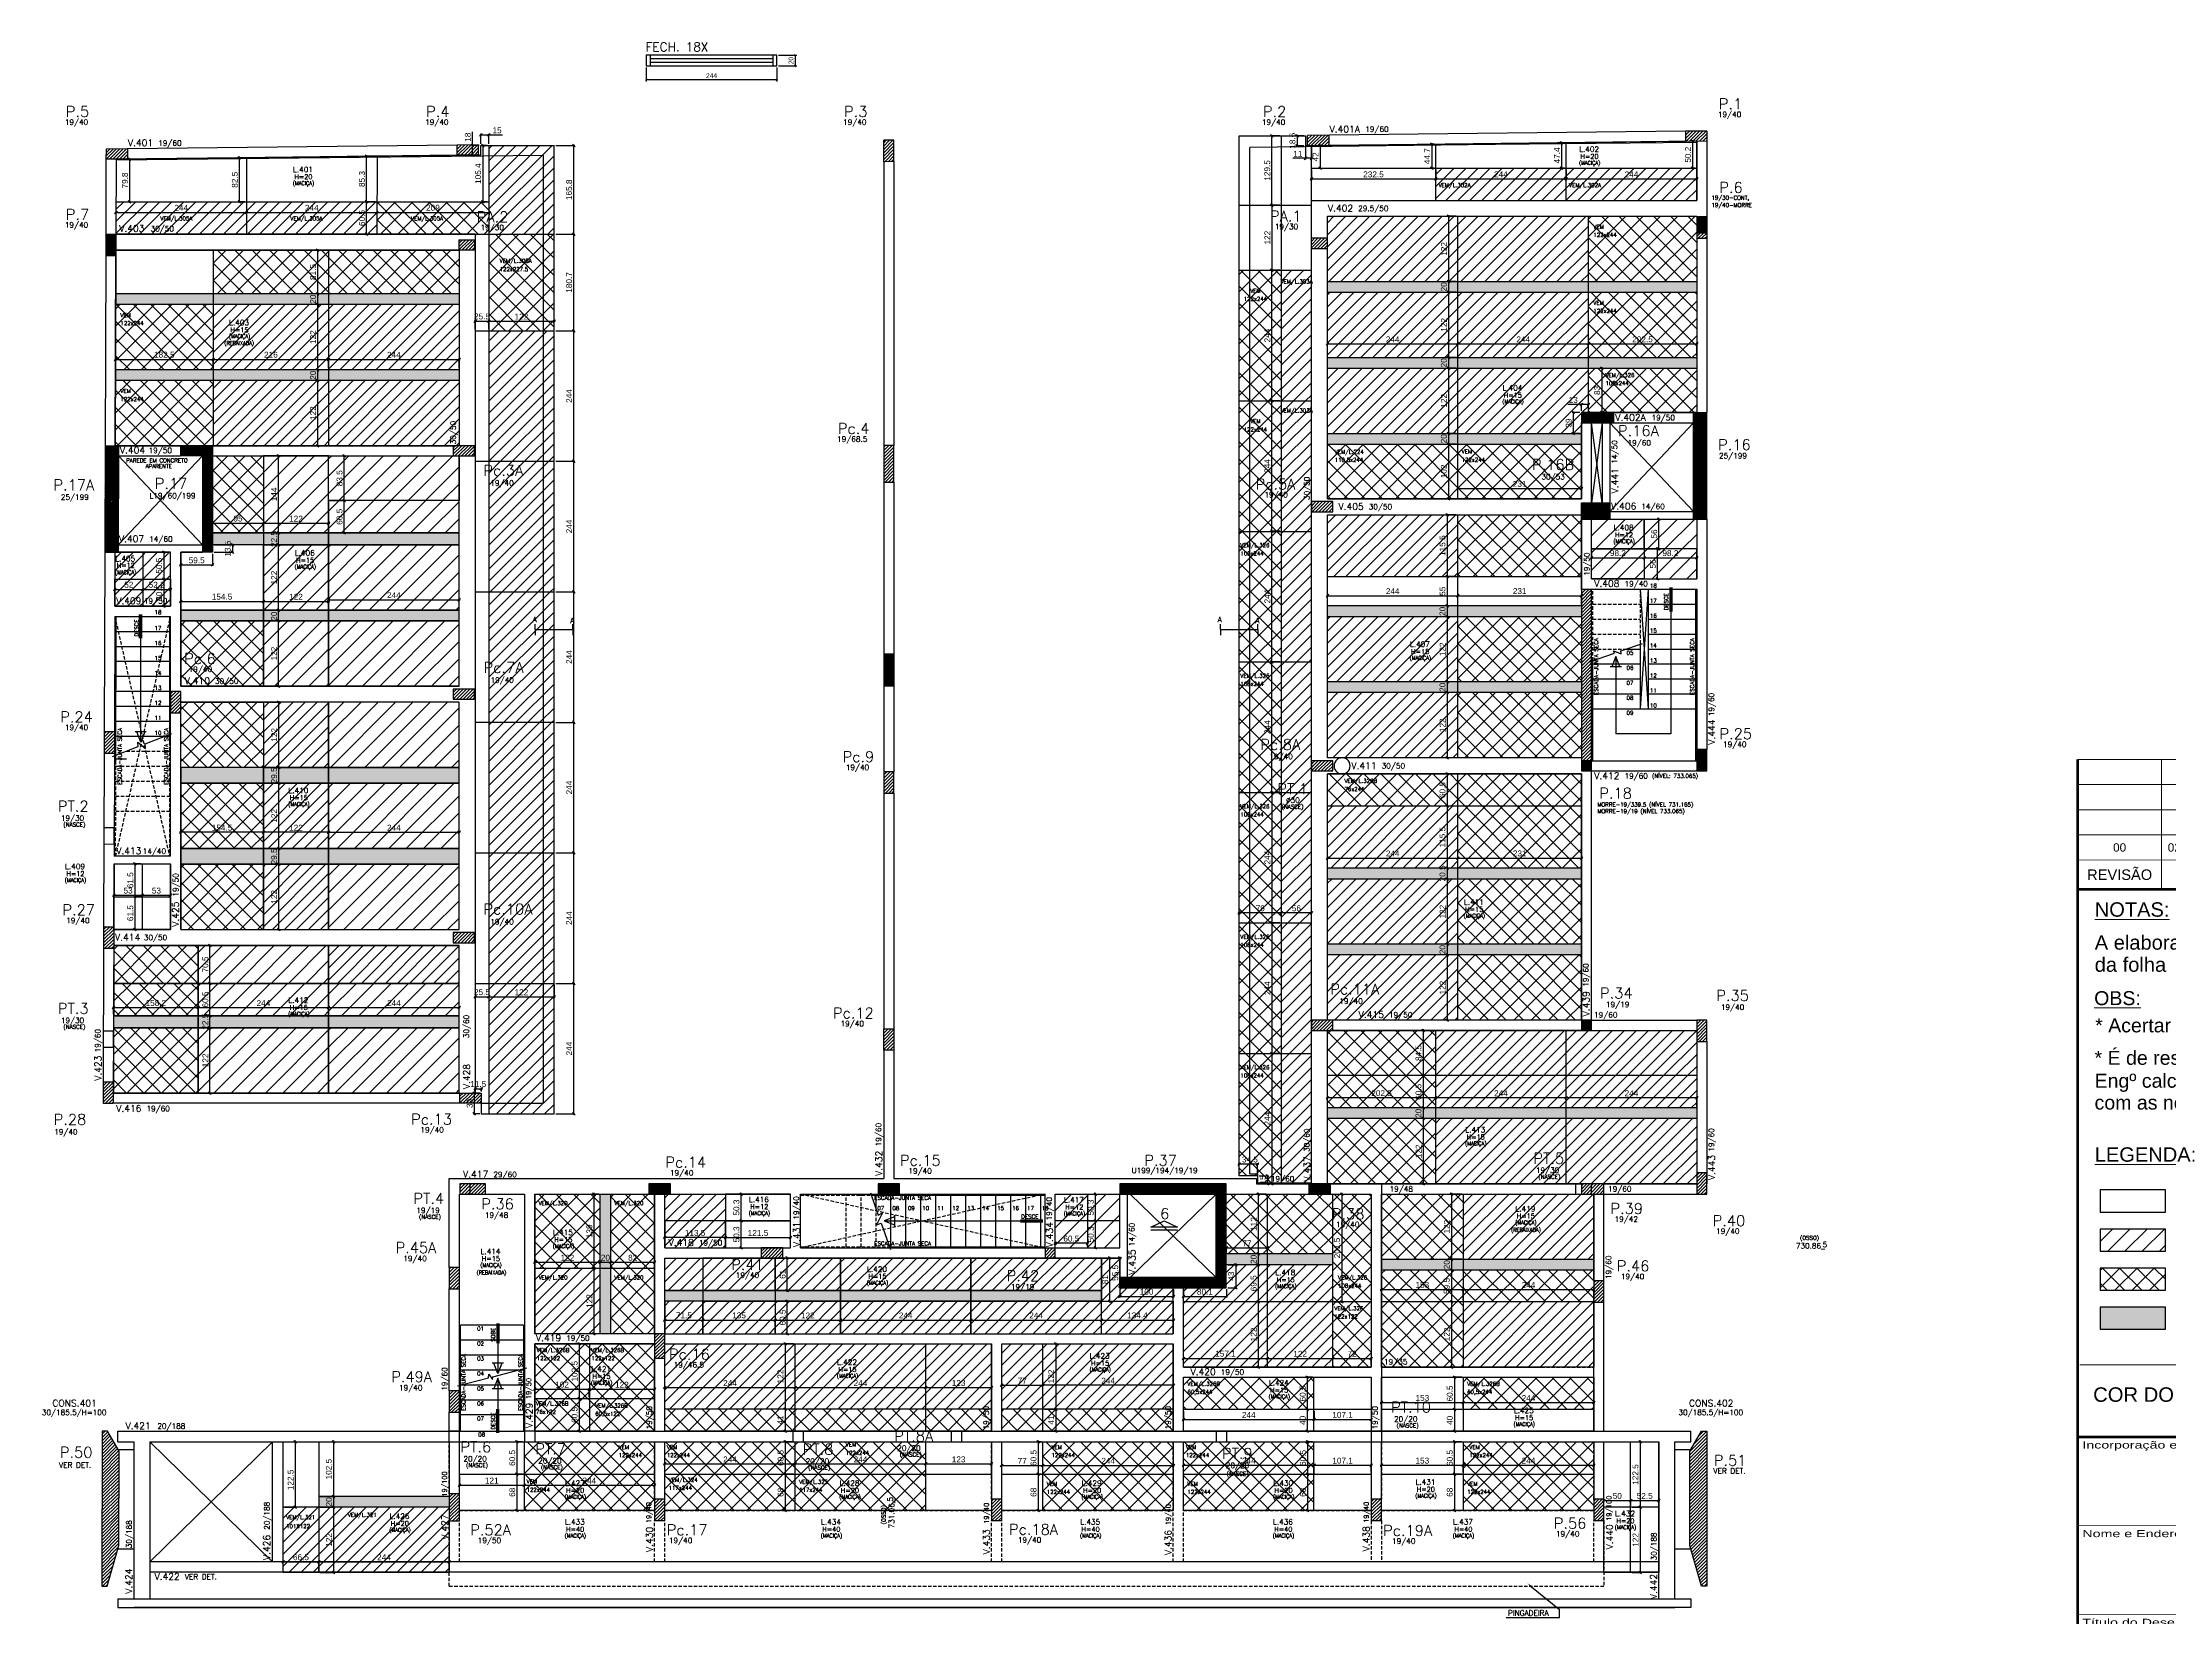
# Model space of a CAD drawing. Extents: x 534 to 8035, y 2354 to 7562.
# Drawn here: x 2704 to 6681, y 3756 to 6700 of the extents above; entities that cross this region are included whole.
import ezdxf
from ezdxf.enums import TextEntityAlignment as Align

# ---------------------------------------------------------------- set-up
doc = ezdxf.new("R2010")
doc.units = 0
doc.linetypes.add('HIDDEN', pattern=[9.525, 6.35, -3.175])
doc.layers.get('0').update_dxf_attribs({"color": 9, "linetype": 'CONTINUOUS'})
doc.layers.get('DEFPOINTS').update_dxf_attribs({"linetype": 'CONTINUOUS'})
for name, color, linetype, lineweight in [('CARIMBO', 7, 'CONTINUOUS', 9), ('FO-Textos dos pilares', 3, 'CONTINUOUS', 20), ('FO-Vigas', 2, 'CONTINUOUS', 30), ('Folhas', 255, 'CONTINUOUS', 9), ('SEM LAJE', 8, 'CONTINUOUS', 30)]:
    doc.layers.add(name, color=color, linetype=linetype, lineweight=lineweight)
for name, color, linetype in [('CORTE-FORMA', 1, 'CONTINUOUS'), ('COTA', 241, 'CONTINUOUS'), ('ESCADA', 8, 'CONTINUOUS'), ('FO-HACHURA_PILAR-CONT', 252, 'CONTINUOUS'), ('FO-HACHURA_PILAR-MORRE', 252, 'CONTINUOUS'), ('FO-TEXTO-LAJES', 152, 'CONTINUOUS'), ('FO-TEXTO-VIGAS', 3, 'CONTINUOUS'), ('NIVEL', 3, 'CONTINUOUS'), ('NOMENCLATURA', 7, 'CONTINUOUS'), ('P-C', 1, 'CONTINUOUS'), ('P-M', 7, 'CONTINUOUS'), ('P-N', 5, 'CONTINUOUS'), ('Painéis', 200, 'CONTINUOUS'), ('Reaproveitamento', 251, 'CONTINUOUS'), ('SARR_2.2x7', 40, 'CONTINUOUS'), ('TEXTO', 3, 'CONTINUOUS'), ('TIRAS REESCORAMENTO', 252, 'CONTINUOUS')]:
    doc.layers.add(name, color=color, linetype=linetype)
doc.styles.add('A', font='ARLRDBD.TTF')
doc.styles.add('ARIAL', font='arial.ttf')
doc.styles.add('COTA TECNICA-50', font='techl___.ttf', dxfattribs={"height": 9})
doc.styles.add('MillsCAD', font='romans.shx', dxfattribs={"width": 0.8})
doc.styles.add('ROMANS', font='romans.shx')
doc.styles.get("Standard").update_dxf_attribs({"font": 'ROMANS.SHX'})
doc.styles.add('Tecnologia', font='')
doc.styles.add('VERDANA', font='verdana.ttf', dxfattribs={"oblique": 15})
doc.styles.get('Tecnologia').set_extended_font_data('Forgotten Futurist')
doc.dimstyles.new('COTA LAJE', dxfattribs={"dimtxt": 11, "dimasz": 5, "dimexe": 2, "dimexo": 3, "dimgap": 3, "dimtad": 3, "dimdec": 1, "dimzin": 12, "dimdsep": 46, "dimtxsty": 'ARIAL', "dimblk": 'OBLIQUE', "dimcen": 10, "dimdle": 2, "dimclrd": 5, "dimclre": 5, "dimclrt": 2, "dimadec": 0, "dimazin": 3, "dimtfac": 1, "dimtdec": 1, "dimtmove": 0, "dimatfit": 3, "dimldrblk": 'OBLIQUE', "dimfxl": 1, "dimlwd": -1, "dimlwe": -1, "dimarcsym": 1})
doc.dimstyles.new('COTA PAINEL-50', dxfattribs={"dimtxt": 9, "dimasz": 3, "dimexe": 3, "dimexo": 3, "dimgap": 3, "dimtad": 1, "dimdec": 1, "dimzin": 12, "dimdsep": 46, "dimtxsty": 'COTA TECNICA-50', "dimblk1": 'OBLIQUE', "dimblk2": 'OBLIQUE', "dimsah": 1, "dimcen": 0.9, "dimclrd": 4, "dimclre": 4, "dimclrt": 240, "dimadec": 1, "dimazin": 3, "dimtfac": 1, "dimtdec": 1, "dimtmove": 0, "dimatfit": 3, "dimfxl": 1, "dimtolj": 1, "dimtzin": 12, "dimarcsym": 0})
pattern_1 = [(45, (-15397.861, 11884.219), (-3.0935922, 3.0935922), [])]
pattern_2 = [(45, (-15397.8612, 11884.2188), (-1.32582521, 1.32582521), [])]
pattern_3 = [(45, (-15397.8612, 11884.2188), (-1.32582521, 1.32582521), [])]
pattern_4 = [(45, (-8810.7764, 11884.2188), (-1.32582521, 1.32582521), [])]
pattern_5 = [(45, (71.39, -578.293), (-16.16446, 16.16446), [])]
pattern_6 = [(0, (0, 0), (0, 6.985), [5.08, -1.905]), (90, (0, 0), (-6.985, 4e-16), [5.08, -1.905])]
pattern_7 = [(45, (0, 2.5), (-11.22532, 11.22532), [])]
pattern_8 = [(45, (71.39, -575.793), (-16.16446, 16.16446), [])]
pattern_9 = [(45, (71.39, -573.293), (-16.16446, 16.16446), [])]
pattern_10 = [(45, (86.39, -575.793), (-16.16446, 16.16446), [])]
pattern_11 = [(45, (0, -20), (-11.22532, 11.22532), [])]

# ---------------------------------------------------------------- blocks, each defined once
blk = doc.blocks.new('_Oblique')
at = {"color": 0, "linetype": 'ByBlock', "lineweight": -2}
blk.add_line((-0.5, -0.5), (0.5, 0.5), dxfattribs=at)
blk = doc.blocks.new('*D10')
at = {"layer": 'COTA', "color": 5, "linetype": 'Continuous', "transparency": 16777216}
for p, q in [((2960, 5655.6), (3118.6, 5655.6)), ((2962, 5642.1), (2962, 5657.6)), ((3116.6, 5642.1), (3116.6, 5657.6))]:
    blk.add_line(p, q, dxfattribs=at)
at = {"layer": 'DEFPOINTS', "color": 0, "linetype": 'Continuous', "transparency": 16777216}
for p in [(3116.6, 5655.6), (2962, 5639.1), (3116.6, 5639.1)]:
    blk.add_point(p, dxfattribs=at)
at = {"layer": 'COTA', "color": 5, "linetype": 'Continuous', "transparency": 16777216, "xscale": 5, "yscale": 5, "zscale": 5, "rotation": 180}
blk.add_blockref('_Oblique', (2962, 5655.6), dxfattribs=at)
at = {"layer": 'COTA', "color": 5, "linetype": 'Continuous', "transparency": 16777216, "xscale": 5, "yscale": 5, "zscale": 5}
blk.add_blockref('_Oblique', (3116.6, 5655.6), dxfattribs=at)
at = {"layer": 'COTA', "color": 2, "linetype": 'Continuous', "transparency": 16777216, "insert": (3039.3, 5664.3), "char_height": 11, "attachment_point": 5, "style": 'ARIAL'}
blk.add_mtext('154.5', dxfattribs=at)
blk = doc.blocks.new('*D11')
at = {"layer": 'COTA', "color": 5, "linetype": 'Continuous', "transparency": 16777216}
for p, q in [((3114.6, 5655.6), (3240.6, 5655.6)), ((3116.6, 5642.1), (3116.6, 5657.6)), ((3238.6, 5642.1), (3238.6, 5657.6))]:
    blk.add_line(p, q, dxfattribs=at)
at = {"layer": 'DEFPOINTS', "color": 0, "linetype": 'Continuous', "transparency": 16777216}
for p in [(3238.6, 5655.6), (3116.6, 5639.1), (3238.6, 5639.1)]:
    blk.add_point(p, dxfattribs=at)
at = {"layer": 'COTA', "color": 5, "linetype": 'Continuous', "transparency": 16777216, "xscale": 5, "yscale": 5, "zscale": 5, "rotation": 180}
blk.add_blockref('_Oblique', (3116.6, 5655.6), dxfattribs=at)
at = {"layer": 'COTA', "color": 5, "linetype": 'Continuous', "transparency": 16777216, "xscale": 5, "yscale": 5, "zscale": 5}
blk.add_blockref('_Oblique', (3238.6, 5655.6), dxfattribs=at)
at = {"layer": 'COTA', "color": 2, "linetype": 'Continuous', "transparency": 16777216, "insert": (3177.6, 5664.2), "char_height": 11, "attachment_point": 5, "style": 'ARIAL'}
blk.add_mtext('122', dxfattribs=at)
blk = doc.blocks.new('*D12')
at = {"layer": 'COTA', "color": 5, "linetype": 'Continuous', "transparency": 16777216}
for p, q in [((3236.6, 5658.6), (3484.6, 5658.6)), ((3238.6, 5642.1), (3238.6, 5660.6)), ((3482.6, 5642.1), (3482.6, 5660.6))]:
    blk.add_line(p, q, dxfattribs=at)
at = {"layer": 'DEFPOINTS', "color": 0, "linetype": 'Continuous', "transparency": 16777216}
for p in [(3482.6, 5658.6), (3238.6, 5639.1), (3482.6, 5639.1)]:
    blk.add_point(p, dxfattribs=at)
at = {"layer": 'COTA', "color": 5, "linetype": 'Continuous', "transparency": 16777216, "xscale": 5, "yscale": 5, "zscale": 5, "rotation": 180}
blk.add_blockref('_Oblique', (3238.6, 5658.6), dxfattribs=at)
at = {"layer": 'COTA', "color": 5, "linetype": 'Continuous', "transparency": 16777216, "xscale": 5, "yscale": 5, "zscale": 5}
blk.add_blockref('_Oblique', (3482.6, 5658.6), dxfattribs=at)
at = {"layer": 'COTA', "color": 2, "linetype": 'Continuous', "transparency": 16777216, "insert": (3360.6, 5667.2), "char_height": 11, "attachment_point": 5, "style": 'ARIAL'}
blk.add_mtext('244', dxfattribs=at)
blk = doc.blocks.new('*D13')
at = {"layer": 'COTA', "color": 5, "linetype": 'Continuous', "transparency": 16777216}
for p, q in [((3119.6, 5619.1), (3147.1, 5619.1)), ((3145.1, 5495.1), (3145.1, 5621.1)), ((3119.6, 5497.1), (3147.1, 5497.1))]:
    blk.add_line(p, q, dxfattribs=at)
at = {"layer": 'DEFPOINTS', "color": 0, "linetype": 'Continuous', "transparency": 16777216}
for p in [(3116.6, 5619.1), (3145.1, 5619.1), (3116.6, 5497.1)]:
    blk.add_point(p, dxfattribs=at)
at = {"layer": 'COTA', "color": 5, "linetype": 'Continuous', "transparency": 16777216, "xscale": 5, "yscale": 5, "zscale": 5}
for p, rotation in [((3145.1, 5619.1), 90), ((3145.1, 5497.1), 270)]:
    blk.add_blockref('_Oblique', p, dxfattribs=dict(at, rotation=rotation))
at = {"layer": 'COTA', "color": 2, "linetype": 'Continuous', "transparency": 16777216, "insert": (3136.6, 5558.1), "char_height": 11, "attachment_point": 5, "rotation": 90, "style": 'ARIAL'}
blk.add_mtext('122', dxfattribs=at)
blk = doc.blocks.new('*D14')
at = {"layer": 'COTA', "color": 5, "linetype": 'Continuous', "transparency": 16777216}
for p, q in [((3119.6, 5639.1), (3147.1, 5639.1)), ((3119.6, 5619.1), (3147.1, 5619.1)), ((3145.1, 5617.1), (3145.1, 5641.1))]:
    blk.add_line(p, q, dxfattribs=at)
at = {"layer": 'DEFPOINTS', "color": 0, "linetype": 'Continuous', "transparency": 16777216}
for p in [(3116.6, 5639.1), (3116.6, 5619.1), (3145.1, 5639.1)]:
    blk.add_point(p, dxfattribs=at)
at = {"layer": 'COTA', "color": 5, "linetype": 'Continuous', "transparency": 16777216, "xscale": 5, "yscale": 5, "zscale": 5}
for p, rotation in [((3145.1, 5639.1), 90), ((3145.1, 5619.1), 270)]:
    blk.add_blockref('_Oblique', p, dxfattribs=dict(at, rotation=rotation))
at = {"layer": 'COTA', "color": 2, "linetype": 'Continuous', "transparency": 16777216, "insert": (3136.5, 5628.1), "char_height": 11, "attachment_point": 5, "rotation": 90, "style": 'ARIAL'}
blk.add_mtext('20', dxfattribs=at)
blk = doc.blocks.new('*D15')
at = {"layer": 'COTA', "color": 5, "linetype": 'Continuous', "transparency": 16777216}
for p, q in [((3119.6, 5761.1), (3147.1, 5761.1)), ((3145.1, 5637.1), (3145.1, 5763.1)), ((3119.6, 5639.1), (3147.1, 5639.1))]:
    blk.add_line(p, q, dxfattribs=at)
at = {"layer": 'DEFPOINTS', "color": 0, "linetype": 'Continuous', "transparency": 16777216}
for p in [(3116.6, 5761.1), (3145.1, 5761.1), (3116.6, 5639.1)]:
    blk.add_point(p, dxfattribs=at)
at = {"layer": 'COTA', "color": 5, "linetype": 'Continuous', "transparency": 16777216, "xscale": 5, "yscale": 5, "zscale": 5}
for p, rotation in [((3145.1, 5761.1), 90), ((3145.1, 5639.1), 270)]:
    blk.add_blockref('_Oblique', p, dxfattribs=dict(at, rotation=rotation))
at = {"layer": 'COTA', "color": 2, "linetype": 'Continuous', "transparency": 16777216, "insert": (3136.6, 5700.1), "char_height": 11, "attachment_point": 5, "rotation": 90, "style": 'ARIAL'}
blk.add_mtext('122', dxfattribs=at)
blk = doc.blocks.new('*D16')
at = {"layer": 'COTA', "color": 5, "linetype": 'Continuous', "transparency": 16777216}
for p, q in [((3119.6, 5783.6), (3147.1, 5783.6)), ((3145.1, 5759.1), (3145.1, 5785.6)), ((3119.6, 5761.1), (3147.1, 5761.1))]:
    blk.add_line(p, q, dxfattribs=at)
at = {"layer": 'DEFPOINTS', "color": 0, "linetype": 'Continuous', "transparency": 16777216}
for p in [(3116.6, 5783.6), (3145.1, 5783.6), (3116.6, 5761.1)]:
    blk.add_point(p, dxfattribs=at)
at = {"layer": 'COTA', "color": 5, "linetype": 'Continuous', "transparency": 16777216, "xscale": 5, "yscale": 5, "zscale": 5}
for p, rotation in [((3145.1, 5783.6), 90), ((3145.1, 5761.1), 270)]:
    blk.add_blockref('_Oblique', p, dxfattribs=dict(at, rotation=rotation))
at = {"layer": 'COTA', "color": 2, "linetype": 'Continuous', "transparency": 16777216, "insert": (3136.5, 5772.3), "char_height": 11, "attachment_point": 5, "rotation": 90, "style": 'ARIAL'}
blk.add_mtext('22.5', dxfattribs=at)
blk = doc.blocks.new('*D6')
at = {"layer": 'COTA', "color": 5, "linetype": 'Continuous', "transparency": 16777216}
for p, q in [((3119.6, 5927.6), (3147.1, 5927.6)), ((3145.1, 5781.6), (3145.1, 5929.6)), ((3119.6, 5783.6), (3147.1, 5783.6))]:
    blk.add_line(p, q, dxfattribs=at)
at = {"layer": 'DEFPOINTS', "color": 0, "linetype": 'Continuous', "transparency": 16777216}
for p in [(3116.6, 5927.6), (3145.1, 5927.6), (3116.6, 5783.6)]:
    blk.add_point(p, dxfattribs=at)
at = {"layer": 'COTA', "color": 5, "linetype": 'Continuous', "transparency": 16777216, "xscale": 5, "yscale": 5, "zscale": 5}
for p, rotation in [((3145.1, 5927.6), 90), ((3145.1, 5783.6), 270)]:
    blk.add_blockref('_Oblique', p, dxfattribs=dict(at, rotation=rotation))
at = {"layer": 'COTA', "color": 2, "linetype": 'Continuous', "transparency": 16777216, "insert": (3136.6, 5855.6), "char_height": 11, "attachment_point": 5, "rotation": 90, "style": 'ARIAL'}
blk.add_mtext('144', dxfattribs=at)
blk = doc.blocks.new('*D7')
at = {"layer": 'COTA', "color": 5, "linetype": 'Continuous', "transparency": 16777216}
for p, q in [((3019.6, 5801.7), (3118.6, 5801.7)), ((3021.6, 5786.6), (3021.6, 5803.7)), ((3116.6, 5786.6), (3116.6, 5803.7))]:
    blk.add_line(p, q, dxfattribs=at)
at = {"layer": 'DEFPOINTS', "color": 0, "linetype": 'Continuous', "transparency": 16777216}
for p in [(3021.6, 5783.6), (3116.6, 5801.7), (3116.6, 5783.6)]:
    blk.add_point(p, dxfattribs=at)
at = {"layer": 'COTA', "color": 5, "linetype": 'Continuous', "transparency": 16777216, "xscale": 5, "yscale": 5, "zscale": 5, "rotation": 180}
blk.add_blockref('_Oblique', (3021.6, 5801.7), dxfattribs=at)
at = {"layer": 'COTA', "color": 5, "linetype": 'Continuous', "transparency": 16777216, "xscale": 5, "yscale": 5, "zscale": 5}
blk.add_blockref('_Oblique', (3116.6, 5801.7), dxfattribs=at)
at = {"layer": 'COTA', "color": 2, "linetype": 'Continuous', "transparency": 16777216, "insert": (3069.1, 5810.4), "char_height": 11, "attachment_point": 5, "style": 'ARIAL'}
blk.add_mtext('95', dxfattribs=at)
blk = doc.blocks.new('*D8')
at = {"layer": 'COTA', "color": 5, "linetype": 'Continuous', "transparency": 16777216}
for p, q in [((3114.6, 5801.7), (3240.6, 5801.7)), ((3116.6, 5786.6), (3116.6, 5803.7)), ((3238.6, 5786.6), (3238.6, 5803.7))]:
    blk.add_line(p, q, dxfattribs=at)
at = {"layer": 'DEFPOINTS', "color": 0, "linetype": 'Continuous', "transparency": 16777216}
for p in [(3116.6, 5783.6), (3238.6, 5801.7), (3238.6, 5783.6)]:
    blk.add_point(p, dxfattribs=at)
at = {"layer": 'COTA', "color": 5, "linetype": 'Continuous', "transparency": 16777216, "xscale": 5, "yscale": 5, "zscale": 5, "rotation": 180}
blk.add_blockref('_Oblique', (3116.6, 5801.7), dxfattribs=at)
at = {"layer": 'COTA', "color": 5, "linetype": 'Continuous', "transparency": 16777216, "xscale": 5, "yscale": 5, "zscale": 5}
blk.add_blockref('_Oblique', (3238.6, 5801.7), dxfattribs=at)
at = {"layer": 'COTA', "color": 2, "linetype": 'Continuous', "transparency": 16777216, "insert": (3177.6, 5810.3), "char_height": 11, "attachment_point": 5, "style": 'ARIAL'}
blk.add_mtext('122', dxfattribs=at)
blk = doc.blocks.new('*D9')
at = {"layer": 'COTA', "color": 5, "linetype": 'Continuous', "transparency": 16777216}
for p, q in [((3267.6, 5781.6), (3267.6, 5846.1)), ((3241.6, 5844.1), (3269.6, 5844.1)), ((3241.6, 5783.6), (3269.6, 5783.6))]:
    blk.add_line(p, q, dxfattribs=at)
at = {"layer": 'DEFPOINTS', "color": 0, "linetype": 'Continuous', "transparency": 16777216}
for p in [(3238.6, 5844.1), (3267.6, 5844.1), (3238.6, 5783.6)]:
    blk.add_point(p, dxfattribs=at)
at = {"layer": 'COTA', "color": 5, "linetype": 'Continuous', "transparency": 16777216, "xscale": 5, "yscale": 5, "zscale": 5}
for p, rotation in [((3267.6, 5844.1), 90), ((3267.6, 5783.6), 270)]:
    blk.add_blockref('_Oblique', p, dxfattribs=dict(at, rotation=rotation))
at = {"layer": 'COTA', "color": 2, "linetype": 'Continuous', "transparency": 16777216, "insert": (3259, 5813.8), "char_height": 11, "attachment_point": 5, "rotation": 90, "style": 'ARIAL'}
blk.add_mtext('60.5', dxfattribs=at)
blk = doc.blocks.new('*D17')
at = {"layer": 'COTA', "color": 5, "linetype": 'Continuous', "transparency": 16777216}
for p, q in [((3241.6, 5927.6), (3269.6, 5927.6)), ((3267.6, 5842.1), (3267.6, 5929.6)), ((3241.6, 5844.1), (3269.6, 5844.1))]:
    blk.add_line(p, q, dxfattribs=at)
at = {"layer": 'DEFPOINTS', "color": 0, "linetype": 'Continuous', "transparency": 16777216}
for p in [(3238.6, 5927.6), (3267.6, 5927.6), (3238.6, 5844.1)]:
    blk.add_point(p, dxfattribs=at)
at = {"layer": 'COTA', "color": 5, "linetype": 'Continuous', "transparency": 16777216, "xscale": 5, "yscale": 5, "zscale": 5}
for p, rotation in [((3267.6, 5927.6), 90), ((3267.6, 5844.1), 270)]:
    blk.add_blockref('_Oblique', p, dxfattribs=dict(at, rotation=rotation))
at = {"layer": 'COTA', "color": 2, "linetype": 'Continuous', "transparency": 16777216, "insert": (3259, 5885.8), "char_height": 11, "attachment_point": 5, "rotation": 90, "style": 'ARIAL'}
blk.add_mtext('83.5', dxfattribs=at)
blk = doc.blocks.new('*D18')
at = {"layer": 'COTA', "color": 5, "linetype": 'Continuous', "transparency": 16777216}
for p, q in [((3024.6, 5761.1), (3060.7, 5761.1)), ((3024.6, 5747.6), (3060.7, 5747.6)), ((3058.7, 5763.1), (3058.7, 5745.6))]:
    blk.add_line(p, q, dxfattribs=at)
at = {"layer": 'DEFPOINTS', "color": 0, "linetype": 'Continuous', "transparency": 16777216}
for p in [(3021.6, 5761.1), (3021.6, 5747.6), (3058.7, 5747.6)]:
    blk.add_point(p, dxfattribs=at)
at = {"layer": 'COTA', "color": 5, "linetype": 'Continuous', "transparency": 16777216, "xscale": 5, "yscale": 5, "zscale": 5}
for p, rotation in [((3058.7, 5761.1), 90), ((3058.7, 5747.6), 270)]:
    blk.add_blockref('_Oblique', p, dxfattribs=dict(at, rotation=rotation))
at = {"layer": 'COTA', "color": 2, "linetype": 'Continuous', "transparency": 16777216, "insert": (3050.1, 5754.3), "char_height": 11, "attachment_point": 5, "rotation": 90, "style": 'ARIAL'}
blk.add_mtext('13.5', dxfattribs=at)
blk = doc.blocks.new('*D19')
at = {"layer": 'COTA', "color": 5, "linetype": 'Continuous', "transparency": 16777216}
for p, q in [((2962, 5744.7), (2962, 5721.8)), ((3021.6, 5744.7), (3021.6, 5721.8)), ((2960, 5723.8), (3023.6, 5723.8))]:
    blk.add_line(p, q, dxfattribs=at)
at = {"layer": 'DEFPOINTS', "color": 0, "linetype": 'Continuous', "transparency": 16777216}
for p in [(2962, 5747.7), (3021.6, 5747.7), (3021.6, 5723.8)]:
    blk.add_point(p, dxfattribs=at)
at = {"layer": 'COTA', "color": 5, "linetype": 'Continuous', "transparency": 16777216, "xscale": 5, "yscale": 5, "zscale": 5, "rotation": 180}
blk.add_blockref('_Oblique', (2962, 5723.8), dxfattribs=at)
at = {"layer": 'COTA', "color": 5, "linetype": 'Continuous', "transparency": 16777216, "xscale": 5, "yscale": 5, "zscale": 5}
blk.add_blockref('_Oblique', (3021.6, 5723.8), dxfattribs=at)
at = {"layer": 'COTA', "color": 2, "linetype": 'Continuous', "transparency": 16777216, "insert": (2991.8, 5732.4), "char_height": 11, "attachment_point": 5, "style": 'ARIAL'}
blk.add_mtext('59.5', dxfattribs=at)
blk = doc.blocks.new('*D20')
at = {"layer": 'COTA', "color": 5, "linetype": 'Continuous', "transparency": 16777216}
for p, q in [((2838.9, 5694.1), (2838.9, 5676)), ((2890.9, 5694.1), (2890.9, 5676)), ((2836.9, 5678), (2892.9, 5678))]:
    blk.add_line(p, q, dxfattribs=at)
at = {"layer": 'DEFPOINTS', "color": 0, "linetype": 'Continuous', "transparency": 16777216}
for p in [(2838.9, 5697.1), (2890.9, 5697.1), (2890.9, 5678)]:
    blk.add_point(p, dxfattribs=at)
at = {"layer": 'COTA', "color": 5, "linetype": 'Continuous', "transparency": 16777216, "xscale": 5, "yscale": 5, "zscale": 5, "rotation": 180}
blk.add_blockref('_Oblique', (2838.9, 5678), dxfattribs=at)
at = {"layer": 'COTA', "color": 5, "linetype": 'Continuous', "transparency": 16777216, "xscale": 5, "yscale": 5, "zscale": 5}
blk.add_blockref('_Oblique', (2890.9, 5678), dxfattribs=at)
at = {"layer": 'COTA', "color": 2, "linetype": 'Continuous', "transparency": 16777216, "insert": (2864.9, 5686.6), "char_height": 11, "attachment_point": 5, "style": 'ARIAL'}
blk.add_mtext('52', dxfattribs=at)
blk = doc.blocks.new('*D21')
at = {"layer": 'COTA', "color": 5, "linetype": 'Continuous', "transparency": 16777216}
for p, q in [((2940, 5747.6), (2928.2, 5747.6)), ((2930.2, 5749.6), (2930.2, 5695.1)), ((2940, 5697.1), (2928.2, 5697.1))]:
    blk.add_line(p, q, dxfattribs=at)
at = {"layer": 'DEFPOINTS', "color": 0, "linetype": 'Continuous', "transparency": 16777216}
for p in [(2943, 5747.6), (2930.2, 5697.1), (2943, 5697.1)]:
    blk.add_point(p, dxfattribs=at)
at = {"layer": 'COTA', "color": 5, "linetype": 'Continuous', "transparency": 16777216, "xscale": 5, "yscale": 5, "zscale": 5}
for p, rotation in [((2930.2, 5747.6), 90), ((2930.2, 5697.1), 270)]:
    blk.add_blockref('_Oblique', p, dxfattribs=dict(at, rotation=rotation))
at = {"layer": 'COTA', "color": 2, "linetype": 'Continuous', "transparency": 16777216, "insert": (2921.6, 5722.3), "char_height": 11, "attachment_point": 5, "rotation": 90, "style": 'ARIAL'}
blk.add_mtext('50.5', dxfattribs=at)
blk = doc.blocks.new('*D22')
at = {"layer": 'COTA', "color": 5, "linetype": 'Continuous', "transparency": 16777216}
for p, q in [((2940, 5697.1), (2928.2, 5697.1)), ((2930.2, 5699.1), (2930.2, 5644.6)), ((2940, 5646.6), (2928.2, 5646.6))]:
    blk.add_line(p, q, dxfattribs=at)
at = {"layer": 'DEFPOINTS', "color": 0, "linetype": 'Continuous', "transparency": 16777216}
for p in [(2943, 5697.1), (2930.2, 5646.6), (2943, 5646.6)]:
    blk.add_point(p, dxfattribs=at)
at = {"layer": 'COTA', "color": 5, "linetype": 'Continuous', "transparency": 16777216, "xscale": 5, "yscale": 5, "zscale": 5}
for p, rotation in [((2930.2, 5697.1), 90), ((2930.2, 5646.6), 270)]:
    blk.add_blockref('_Oblique', p, dxfattribs=dict(at, rotation=rotation))
at = {"layer": 'COTA', "color": 2, "linetype": 'Continuous', "transparency": 16777216, "insert": (2921.6, 5671.8), "char_height": 11, "attachment_point": 5, "rotation": 90, "style": 'ARIAL'}
blk.add_mtext('50.5', dxfattribs=at)
blk = doc.blocks.new('*D23')
at = {"layer": 'COTA', "color": 5, "linetype": 'Continuous', "transparency": 16777216}
for p, q in [((2890.9, 5694.1), (2890.9, 5676)), ((2943, 5694.1), (2943, 5676)), ((2888.9, 5678), (2945, 5678))]:
    blk.add_line(p, q, dxfattribs=at)
at = {"layer": 'DEFPOINTS', "color": 0, "linetype": 'Continuous', "transparency": 16777216}
for p in [(2890.9, 5697.1), (2943, 5697.1), (2943, 5678)]:
    blk.add_point(p, dxfattribs=at)
at = {"layer": 'COTA', "color": 5, "linetype": 'Continuous', "transparency": 16777216, "xscale": 5, "yscale": 5, "zscale": 5, "rotation": 180}
blk.add_blockref('_Oblique', (2890.9, 5678), dxfattribs=at)
at = {"layer": 'COTA', "color": 5, "linetype": 'Continuous', "transparency": 16777216, "xscale": 5, "yscale": 5, "zscale": 5}
blk.add_blockref('_Oblique', (2943, 5678), dxfattribs=at)
at = {"layer": 'COTA', "color": 2, "linetype": 'Continuous', "transparency": 16777216, "insert": (2917, 5686.6), "char_height": 11, "attachment_point": 5, "style": 'ARIAL'}
blk.add_mtext('52.2', dxfattribs=at)
blk = doc.blocks.new('*D25')
at = {"layer": 'COTA', "color": 5, "linetype": 'Continuous', "transparency": 16777216}
for p, q in [((3118.6, 5224), (2960, 5224)), ((2962, 5196.6), (2962, 5226)), ((3116.6, 5196.6), (3116.6, 5226))]:
    blk.add_line(p, q, dxfattribs=at)
at = {"layer": 'DEFPOINTS', "color": 0, "linetype": 'Continuous', "transparency": 16777216}
for p in [(2962, 5224), (2962, 5193.6), (3116.6, 5193.6)]:
    blk.add_point(p, dxfattribs=at)
at = {"layer": 'COTA', "color": 5, "linetype": 'Continuous', "transparency": 16777216, "xscale": 5, "yscale": 5, "zscale": 5, "rotation": 180}
blk.add_blockref('_Oblique', (2962, 5224), dxfattribs=at)
at = {"layer": 'COTA', "color": 5, "linetype": 'Continuous', "transparency": 16777216, "xscale": 5, "yscale": 5, "zscale": 5}
blk.add_blockref('_Oblique', (3116.6, 5224), dxfattribs=at)
at = {"layer": 'COTA', "color": 2, "linetype": 'Continuous', "transparency": 16777216, "insert": (3039.3, 5232.6), "char_height": 11, "attachment_point": 5, "style": 'ARIAL'}
blk.add_mtext('154.5', dxfattribs=at)
blk = doc.blocks.new('*D26')
at = {"layer": 'COTA', "color": 5, "linetype": 'Continuous', "transparency": 16777216}
for p, q in [((3240.6, 5224), (3114.6, 5224)), ((3116.6, 5196.6), (3116.6, 5226)), ((3238.6, 5196.6), (3238.6, 5226))]:
    blk.add_line(p, q, dxfattribs=at)
at = {"layer": 'DEFPOINTS', "color": 0, "linetype": 'Continuous', "transparency": 16777216}
for p in [(3116.6, 5224), (3116.6, 5193.6), (3238.6, 5193.6)]:
    blk.add_point(p, dxfattribs=at)
at = {"layer": 'COTA', "color": 5, "linetype": 'Continuous', "transparency": 16777216, "xscale": 5, "yscale": 5, "zscale": 5, "rotation": 180}
blk.add_blockref('_Oblique', (3116.6, 5224), dxfattribs=at)
at = {"layer": 'COTA', "color": 5, "linetype": 'Continuous', "transparency": 16777216, "xscale": 5, "yscale": 5, "zscale": 5}
blk.add_blockref('_Oblique', (3238.6, 5224), dxfattribs=at)
at = {"layer": 'COTA', "color": 2, "linetype": 'Continuous', "transparency": 16777216, "insert": (3177.6, 5232.5), "char_height": 11, "attachment_point": 5, "style": 'ARIAL'}
blk.add_mtext('122', dxfattribs=at)
blk = doc.blocks.new('*D27')
at = {"layer": 'COTA', "color": 5, "linetype": 'Continuous', "transparency": 16777216}
for p, q in [((3236.6, 5224), (3484.6, 5224)), ((3238.6, 5196.6), (3238.6, 5226)), ((3482.6, 5196.6), (3482.6, 5226))]:
    blk.add_line(p, q, dxfattribs=at)
at = {"layer": 'DEFPOINTS', "color": 0, "linetype": 'Continuous', "transparency": 16777216}
for p in [(3482.6, 5224), (3238.6, 5193.6), (3482.6, 5193.6)]:
    blk.add_point(p, dxfattribs=at)
at = {"layer": 'COTA', "color": 5, "linetype": 'Continuous', "transparency": 16777216, "xscale": 5, "yscale": 5, "zscale": 5, "rotation": 180}
blk.add_blockref('_Oblique', (3238.6, 5224), dxfattribs=at)
at = {"layer": 'COTA', "color": 5, "linetype": 'Continuous', "transparency": 16777216, "xscale": 5, "yscale": 5, "zscale": 5}
blk.add_blockref('_Oblique', (3482.6, 5224), dxfattribs=at)
at = {"layer": 'COTA', "color": 2, "linetype": 'Continuous', "transparency": 16777216, "insert": (3360.6, 5232.5), "char_height": 11, "attachment_point": 5, "style": 'ARIAL'}
blk.add_mtext('244', dxfattribs=at)
blk = doc.blocks.new('*D28')
at = {"layer": 'COTA', "color": 5, "linetype": 'Continuous', "transparency": 16777216}
for p, q in [((3119.6, 5164.1), (3147.2, 5164.1)), ((3145.2, 5040.1), (3145.2, 5166.1)), ((3119.6, 5042.1), (3147.2, 5042.1))]:
    blk.add_line(p, q, dxfattribs=at)
at = {"layer": 'DEFPOINTS', "color": 0, "linetype": 'Continuous', "transparency": 16777216}
for p in [(3116.6, 5164.1), (3145.2, 5164.1), (3116.6, 5042.1)]:
    blk.add_point(p, dxfattribs=at)
at = {"layer": 'COTA', "color": 5, "linetype": 'Continuous', "transparency": 16777216, "xscale": 5, "yscale": 5, "zscale": 5}
for p, rotation in [((3145.2, 5164.1), 90), ((3145.2, 5042.1), 270)]:
    blk.add_blockref('_Oblique', p, dxfattribs=dict(at, rotation=rotation))
at = {"layer": 'COTA', "color": 2, "linetype": 'Continuous', "transparency": 16777216, "insert": (3136.7, 5103.1), "char_height": 11, "attachment_point": 5, "rotation": 90, "style": 'ARIAL'}
blk.add_mtext('122', dxfattribs=at)
blk = doc.blocks.new('*D29')
at = {"layer": 'COTA', "color": 5, "linetype": 'Continuous', "transparency": 16777216}
for p, q in [((3119.6, 5193.6), (3147.2, 5193.6)), ((3145.2, 5162.1), (3145.2, 5195.6)), ((3119.6, 5164.1), (3147.2, 5164.1))]:
    blk.add_line(p, q, dxfattribs=at)
at = {"layer": 'DEFPOINTS', "color": 0, "linetype": 'Continuous', "transparency": 16777216}
for p in [(3116.6, 5193.6), (3145.2, 5193.6), (3116.6, 5164.1)]:
    blk.add_point(p, dxfattribs=at)
at = {"layer": 'COTA', "color": 5, "linetype": 'Continuous', "transparency": 16777216, "xscale": 5, "yscale": 5, "zscale": 5}
for p, rotation in [((3145.2, 5193.6), 90), ((3145.2, 5164.1), 270)]:
    blk.add_blockref('_Oblique', p, dxfattribs=dict(at, rotation=rotation))
at = {"layer": 'COTA', "color": 2, "linetype": 'Continuous', "transparency": 16777216, "insert": (3136.6, 5178.8), "char_height": 11, "attachment_point": 5, "rotation": 90, "style": 'ARIAL'}
blk.add_mtext('29.5', dxfattribs=at)
blk = doc.blocks.new('*D30')
at = {"layer": 'COTA', "color": 5, "linetype": 'Continuous', "transparency": 16777216}
for p, q in [((3119.6, 5315.6), (3147.2, 5315.6)), ((3145.2, 5191.6), (3145.2, 5317.6)), ((3119.6, 5193.6), (3147.2, 5193.6))]:
    blk.add_line(p, q, dxfattribs=at)
at = {"layer": 'DEFPOINTS', "color": 0, "linetype": 'Continuous', "transparency": 16777216}
for p in [(3116.6, 5315.6), (3145.2, 5315.6), (3116.6, 5193.6)]:
    blk.add_point(p, dxfattribs=at)
at = {"layer": 'COTA', "color": 5, "linetype": 'Continuous', "transparency": 16777216, "xscale": 5, "yscale": 5, "zscale": 5}
for p, rotation in [((3145.2, 5315.6), 90), ((3145.2, 5193.6), 270)]:
    blk.add_blockref('_Oblique', p, dxfattribs=dict(at, rotation=rotation))
at = {"layer": 'COTA', "color": 2, "linetype": 'Continuous', "transparency": 16777216, "insert": (3136.7, 5254.6), "char_height": 11, "attachment_point": 5, "rotation": 90, "style": 'ARIAL'}
blk.add_mtext('122', dxfattribs=at)
blk = doc.blocks.new('*D31')
at = {"layer": 'COTA', "color": 5, "linetype": 'Continuous', "transparency": 16777216}
for p, q in [((3119.6, 5345.1), (3147.2, 5345.1)), ((3145.2, 5313.6), (3145.2, 5347.1)), ((3119.6, 5315.6), (3147.2, 5315.6))]:
    blk.add_line(p, q, dxfattribs=at)
at = {"layer": 'DEFPOINTS', "color": 0, "linetype": 'Continuous', "transparency": 16777216}
for p in [(3116.6, 5345.1), (3145.2, 5345.1), (3116.6, 5315.6)]:
    blk.add_point(p, dxfattribs=at)
at = {"layer": 'COTA', "color": 5, "linetype": 'Continuous', "transparency": 16777216, "xscale": 5, "yscale": 5, "zscale": 5}
for p, rotation in [((3145.2, 5345.1), 90), ((3145.2, 5315.6), 270)]:
    blk.add_blockref('_Oblique', p, dxfattribs=dict(at, rotation=rotation))
at = {"layer": 'COTA', "color": 2, "linetype": 'Continuous', "transparency": 16777216, "insert": (3136.6, 5330.3), "char_height": 11, "attachment_point": 5, "rotation": 90, "style": 'ARIAL'}
blk.add_mtext('29.5', dxfattribs=at)
blk = doc.blocks.new('*D24')
at = {"layer": 'COTA', "color": 5, "linetype": 'Continuous', "transparency": 16777216}
for p, q in [((3119.6, 5467.1), (3147.2, 5467.1)), ((3145.2, 5343.1), (3145.2, 5469.1)), ((3119.6, 5345.1), (3147.2, 5345.1))]:
    blk.add_line(p, q, dxfattribs=at)
at = {"layer": 'DEFPOINTS', "color": 0, "linetype": 'Continuous', "transparency": 16777216}
for p in [(3116.6, 5467.1), (3145.2, 5467.1), (3116.6, 5345.1)]:
    blk.add_point(p, dxfattribs=at)
at = {"layer": 'COTA', "color": 5, "linetype": 'Continuous', "transparency": 16777216, "xscale": 5, "yscale": 5, "zscale": 5}
for p, rotation in [((3145.2, 5467.1), 90), ((3145.2, 5345.1), 270)]:
    blk.add_blockref('_Oblique', p, dxfattribs=dict(at, rotation=rotation))
at = {"layer": 'COTA', "color": 2, "linetype": 'Continuous', "transparency": 16777216, "insert": (3136.7, 5406.1), "char_height": 11, "attachment_point": 5, "rotation": 90, "style": 'ARIAL'}
blk.add_mtext('122', dxfattribs=at)
blk = doc.blocks.new('*D32')
at = {"layer": 'COTA', "color": 5, "linetype": 'Continuous', "transparency": 16777216}
for p, q in [((2887.2, 5165.1), (2874.4, 5165.1)), ((2876.4, 5167.1), (2876.4, 5101.6)), ((2887.1, 5103.6), (2874.4, 5103.6))]:
    blk.add_line(p, q, dxfattribs=at)
at = {"layer": 'DEFPOINTS', "color": 0, "linetype": 'Continuous', "transparency": 16777216}
for p in [(2890.2, 5165.1), (2876.4, 5103.6), (2890.1, 5103.6)]:
    blk.add_point(p, dxfattribs=at)
at = {"layer": 'COTA', "color": 5, "linetype": 'Continuous', "transparency": 16777216, "xscale": 5, "yscale": 5, "zscale": 5}
for p, rotation in [((2876.4, 5165.1), 90), ((2876.4, 5103.6), 270)]:
    blk.add_blockref('_Oblique', p, dxfattribs=dict(at, rotation=rotation))
at = {"layer": 'COTA', "color": 2, "linetype": 'Continuous', "transparency": 16777216, "insert": (2867.8, 5134.3), "char_height": 11, "attachment_point": 5, "rotation": 90, "style": 'ARIAL'}
blk.add_mtext('61.5', dxfattribs=at)
blk = doc.blocks.new('*D33')
at = {"layer": 'COTA', "color": 5, "linetype": 'Continuous', "transparency": 16777216}
for p, q in [((2887.1, 5103.6), (2874.4, 5103.6)), ((2876.4, 5105.6), (2876.4, 5040.1)), ((2887, 5042.1), (2874.4, 5042.1))]:
    blk.add_line(p, q, dxfattribs=at)
at = {"layer": 'DEFPOINTS', "color": 0, "linetype": 'Continuous', "transparency": 16777216}
for p in [(2890.1, 5103.6), (2876.4, 5042.1), (2890, 5042.1)]:
    blk.add_point(p, dxfattribs=at)
at = {"layer": 'COTA', "color": 5, "linetype": 'Continuous', "transparency": 16777216, "xscale": 5, "yscale": 5, "zscale": 5}
for p, rotation in [((2876.4, 5103.6), 90), ((2876.4, 5042.1), 270)]:
    blk.add_blockref('_Oblique', p, dxfattribs=dict(at, rotation=rotation))
at = {"layer": 'COTA', "color": 2, "linetype": 'Continuous', "transparency": 16777216, "insert": (2867.8, 5072.8), "char_height": 11, "attachment_point": 5, "rotation": 90, "style": 'ARIAL'}
blk.add_mtext('61.5', dxfattribs=at)
blk = doc.blocks.new('*D34')
at = {"layer": 'COTA', "color": 5, "linetype": 'Continuous', "transparency": 16777216}
for p, q in [((2835.1, 5106.2), (2892.1, 5106.2)), ((2837.1, 5109.1), (2837.1, 5108.2)), ((2890.1, 5105.6), (2890.1, 5108.2))]:
    blk.add_line(p, q, dxfattribs=at)
at = {"layer": 'DEFPOINTS', "color": 0, "linetype": 'Continuous', "transparency": 16777216}
for p in [(2837.1, 5106.1), (2890.1, 5106.2), (2890.1, 5102.6)]:
    blk.add_point(p, dxfattribs=at)
at = {"layer": 'COTA', "color": 5, "linetype": 'Continuous', "transparency": 16777216, "xscale": 5, "yscale": 5, "zscale": 5, "rotation": 180}
blk.add_blockref('_Oblique', (2837.1, 5106.2), dxfattribs=at)
at = {"layer": 'COTA', "color": 5, "linetype": 'Continuous', "transparency": 16777216, "xscale": 5, "yscale": 5, "zscale": 5}
blk.add_blockref('_Oblique', (2890.1, 5106.2), dxfattribs=at)
at = {"layer": 'COTA', "color": 2, "linetype": 'Continuous', "transparency": 16777216, "insert": (2863.6, 5114.9), "char_height": 11, "attachment_point": 5, "style": 'ARIAL'}
blk.add_mtext('53', dxfattribs=at)
blk = doc.blocks.new('*D35')
at = {"layer": 'COTA', "color": 5, "linetype": 'Continuous', "transparency": 16777216}
for p, q in [((2888.1, 5106.2), (2945, 5106.2)), ((2890.1, 5105.6), (2890.1, 5108.2)), ((2943, 5109.1), (2943, 5108.2))]:
    blk.add_line(p, q, dxfattribs=at)
at = {"layer": 'DEFPOINTS', "color": 0, "linetype": 'Continuous', "transparency": 16777216}
for p in [(2890.1, 5102.6), (2943, 5106.2), (2943, 5106.1)]:
    blk.add_point(p, dxfattribs=at)
at = {"layer": 'COTA', "color": 5, "linetype": 'Continuous', "transparency": 16777216, "xscale": 5, "yscale": 5, "zscale": 5, "rotation": 180}
blk.add_blockref('_Oblique', (2890.1, 5106.2), dxfattribs=at)
at = {"layer": 'COTA', "color": 5, "linetype": 'Continuous', "transparency": 16777216, "xscale": 5, "yscale": 5, "zscale": 5}
blk.add_blockref('_Oblique', (2943, 5106.2), dxfattribs=at)
at = {"layer": 'COTA', "color": 2, "linetype": 'Continuous', "transparency": 16777216, "insert": (2916.6, 5114.9), "char_height": 11, "attachment_point": 5, "style": 'ARIAL'}
blk.add_mtext('53', dxfattribs=at)
blk = doc.blocks.new('*D36')
at = {"layer": 'COTA', "color": 5, "linetype": 'Continuous', "transparency": 16777216}
for p, q in [((2997.6, 4858.5), (3018.6, 4858.5)), ((3016.6, 4734.5), (3016.6, 4860.5)), ((2997.6, 4736.5), (3018.6, 4736.5))]:
    blk.add_line(p, q, dxfattribs=at)
at = {"layer": 'DEFPOINTS', "color": 0, "linetype": 'Continuous', "transparency": 16777216}
for p in [(2994.6, 4858.5), (3016.6, 4858.5), (2994.6, 4736.5)]:
    blk.add_point(p, dxfattribs=at)
at = {"layer": 'COTA', "color": 5, "linetype": 'Continuous', "transparency": 16777216, "xscale": 5, "yscale": 5, "zscale": 5}
for p, rotation in [((3016.6, 4858.5), 90), ((3016.6, 4736.5), 270)]:
    blk.add_blockref('_Oblique', p, dxfattribs=dict(at, rotation=rotation))
at = {"layer": 'COTA', "color": 2, "linetype": 'Continuous', "transparency": 16777216, "insert": (3008.1, 4797.5), "char_height": 11, "attachment_point": 5, "rotation": 90, "style": 'ARIAL'}
blk.add_mtext('122', dxfattribs=at)
blk = doc.blocks.new('*D37')
at = {"layer": 'COTA', "color": 5, "linetype": 'Continuous', "transparency": 16777216}
for p, q in [((2997.6, 4941.5), (3018.6, 4941.5)), ((3016.6, 4879), (3016.6, 4943.5)), ((2997.6, 4881), (3018.6, 4881))]:
    blk.add_line(p, q, dxfattribs=at)
at = {"layer": 'DEFPOINTS', "color": 0, "linetype": 'Continuous', "transparency": 16777216}
for p in [(2994.6, 4941.5), (3016.6, 4941.5), (2994.6, 4881)]:
    blk.add_point(p, dxfattribs=at)
at = {"layer": 'COTA', "color": 5, "linetype": 'Continuous', "transparency": 16777216, "xscale": 5, "yscale": 5, "zscale": 5}
for p, rotation in [((3016.6, 4941.5), 90), ((3016.6, 4881), 270)]:
    blk.add_blockref('_Oblique', p, dxfattribs=dict(at, rotation=rotation))
at = {"layer": 'COTA', "color": 2, "linetype": 'Continuous', "transparency": 16777216, "insert": (3008, 4911.3), "char_height": 11, "attachment_point": 5, "rotation": 90, "style": 'ARIAL'}
blk.add_mtext('60.5', dxfattribs=at)
blk = doc.blocks.new('*D38')
at = {"layer": 'COTA', "color": 5, "linetype": 'Continuous', "transparency": 16777216}
for p, q in [((2997.6, 5012.1), (3018.6, 5012.1)), ((3016.6, 4939.5), (3016.6, 5014.1)), ((2997.6, 4941.5), (3018.6, 4941.5))]:
    blk.add_line(p, q, dxfattribs=at)
at = {"layer": 'DEFPOINTS', "color": 0, "linetype": 'Continuous', "transparency": 16777216}
for p in [(2994.6, 5012.1), (3016.6, 5012.1), (2994.6, 4941.5)]:
    blk.add_point(p, dxfattribs=at)
at = {"layer": 'COTA', "color": 5, "linetype": 'Continuous', "transparency": 16777216, "xscale": 5, "yscale": 5, "zscale": 5}
for p, rotation in [((3016.6, 5012.1), 90), ((3016.6, 4941.5), 270)]:
    blk.add_blockref('_Oblique', p, dxfattribs=dict(at, rotation=rotation))
at = {"layer": 'COTA', "color": 2, "linetype": 'Continuous', "transparency": 16777216, "insert": (3008, 4976.8), "char_height": 11, "attachment_point": 5, "rotation": 90, "style": 'ARIAL'}
blk.add_mtext('70.5', dxfattribs=at)
blk = doc.blocks.new('*D39')
at = {"layer": 'COTA', "color": 5, "linetype": 'Continuous', "transparency": 16777216}
for p, q in [((2997.6, 4881), (3018.6, 4881)), ((2997.6, 4858.5), (3018.6, 4858.5)), ((3016.6, 4856.5), (3016.6, 4883))]:
    blk.add_line(p, q, dxfattribs=at)
at = {"layer": 'DEFPOINTS', "color": 0, "linetype": 'Continuous', "transparency": 16777216}
for p in [(2994.6, 4881), (2994.6, 4858.5), (3016.6, 4881)]:
    blk.add_point(p, dxfattribs=at)
at = {"layer": 'COTA', "color": 5, "linetype": 'Continuous', "transparency": 16777216, "xscale": 5, "yscale": 5, "zscale": 5}
for p, rotation in [((3016.6, 4881), 90), ((3016.6, 4858.5), 270)]:
    blk.add_blockref('_Oblique', p, dxfattribs=dict(at, rotation=rotation))
at = {"layer": 'COTA', "color": 2, "linetype": 'Continuous', "transparency": 16777216, "insert": (3008, 4869.8), "char_height": 11, "attachment_point": 5, "rotation": 90, "style": 'ARIAL'}
blk.add_mtext('22.5', dxfattribs=at)
blk = doc.blocks.new('*D40')
at = {"layer": 'COTA', "color": 5, "linetype": 'Continuous', "transparency": 16777216}
for p, q in [((2834.4, 4896.1), (2996.6, 4896.1)), ((2836.4, 4884), (2836.4, 4898.1)), ((2994.6, 4884), (2994.6, 4898.1))]:
    blk.add_line(p, q, dxfattribs=at)
at = {"layer": 'DEFPOINTS', "color": 0, "linetype": 'Continuous', "transparency": 16777216}
for p in [(2994.6, 4896.1), (2836.4, 4881), (2994.6, 4881)]:
    blk.add_point(p, dxfattribs=at)
at = {"layer": 'COTA', "color": 5, "linetype": 'Continuous', "transparency": 16777216, "xscale": 5, "yscale": 5, "zscale": 5, "rotation": 180}
blk.add_blockref('_Oblique', (2836.4, 4896.1), dxfattribs=at)
at = {"layer": 'COTA', "color": 5, "linetype": 'Continuous', "transparency": 16777216, "xscale": 5, "yscale": 5, "zscale": 5}
blk.add_blockref('_Oblique', (2994.6, 4896.1), dxfattribs=at)
at = {"layer": 'COTA', "color": 2, "linetype": 'Continuous', "transparency": 16777216, "insert": (2915.5, 4904.7), "char_height": 11, "attachment_point": 5, "style": 'ARIAL'}
blk.add_mtext('158.2', dxfattribs=at)
blk = doc.blocks.new('*D41')
at = {"layer": 'COTA', "color": 5, "linetype": 'Continuous', "transparency": 16777216}
for p, q in [((2992.6, 4896.1), (3240.6, 4896.1)), ((2994.6, 4884), (2994.6, 4898.1)), ((3238.6, 4884), (3238.6, 4898.1))]:
    blk.add_line(p, q, dxfattribs=at)
at = {"layer": 'DEFPOINTS', "color": 0, "linetype": 'Continuous', "transparency": 16777216}
for p in [(3238.6, 4896.1), (2994.6, 4881), (3238.6, 4881)]:
    blk.add_point(p, dxfattribs=at)
at = {"layer": 'COTA', "color": 5, "linetype": 'Continuous', "transparency": 16777216, "xscale": 5, "yscale": 5, "zscale": 5, "rotation": 180}
blk.add_blockref('_Oblique', (2994.6, 4896.1), dxfattribs=at)
at = {"layer": 'COTA', "color": 5, "linetype": 'Continuous', "transparency": 16777216, "xscale": 5, "yscale": 5, "zscale": 5}
blk.add_blockref('_Oblique', (3238.6, 4896.1), dxfattribs=at)
at = {"layer": 'COTA', "color": 2, "linetype": 'Continuous', "transparency": 16777216, "insert": (3116.6, 4904.6), "char_height": 11, "attachment_point": 5, "style": 'ARIAL'}
blk.add_mtext('244', dxfattribs=at)
blk = doc.blocks.new('*D42')
at = {"layer": 'COTA', "color": 5, "linetype": 'Continuous', "transparency": 16777216}
for p, q in [((3236.6, 4896.1), (3484.6, 4896.1)), ((3238.6, 4884), (3238.6, 4898.1)), ((3482.6, 4884), (3482.6, 4898.1))]:
    blk.add_line(p, q, dxfattribs=at)
at = {"layer": 'DEFPOINTS', "color": 0, "linetype": 'Continuous', "transparency": 16777216}
for p in [(3482.6, 4896.1), (3238.6, 4881), (3482.6, 4881)]:
    blk.add_point(p, dxfattribs=at)
at = {"layer": 'COTA', "color": 5, "linetype": 'Continuous', "transparency": 16777216, "xscale": 5, "yscale": 5, "zscale": 5, "rotation": 180}
blk.add_blockref('_Oblique', (3238.6, 4896.1), dxfattribs=at)
at = {"layer": 'COTA', "color": 5, "linetype": 'Continuous', "transparency": 16777216, "xscale": 5, "yscale": 5, "zscale": 5}
blk.add_blockref('_Oblique', (3482.6, 4896.1), dxfattribs=at)
at = {"layer": 'COTA', "color": 2, "linetype": 'Continuous', "transparency": 16777216, "insert": (3360.6, 4904.6), "char_height": 11, "attachment_point": 5, "style": 'ARIAL'}
blk.add_mtext('244', dxfattribs=at)
blk = doc.blocks.new('*D43')
at = {"layer": 'COTA', "color": 5, "linetype": 'Continuous', "transparency": 16777216}
for p, q in [((3663.1, 4941.5), (3698.8, 4941.5)), ((3696.8, 4695.5), (3696.8, 4943.5)), ((3663.1, 4697.5), (3698.8, 4697.5))]:
    blk.add_line(p, q, dxfattribs=at)
at = {"layer": 'DEFPOINTS', "color": 0, "linetype": 'Continuous', "transparency": 16777216}
for p in [(3660.1, 4941.5), (3696.8, 4941.5), (3660.1, 4697.5)]:
    blk.add_point(p, dxfattribs=at)
at = {"layer": 'COTA', "color": 5, "linetype": 'Continuous', "transparency": 16777216, "xscale": 5, "yscale": 5, "zscale": 5}
for p, rotation in [((3696.8, 4941.5), 90), ((3696.8, 4697.5), 270)]:
    blk.add_blockref('_Oblique', p, dxfattribs=dict(at, rotation=rotation))
at = {"layer": 'COTA', "color": 2, "linetype": 'Continuous', "transparency": 16777216, "insert": (3688.3, 4819.5), "char_height": 11, "attachment_point": 5, "rotation": 90, "style": 'ARIAL'}
blk.add_mtext('244', dxfattribs=at)
blk = doc.blocks.new('*D44')
at = {"layer": 'COTA', "color": 5, "linetype": 'Continuous', "transparency": 16777216}
for p, q in [((3663.1, 5185.5), (3698.8, 5185.5)), ((3696.8, 4939.5), (3696.8, 5187.5)), ((3663.1, 4941.5), (3698.8, 4941.5))]:
    blk.add_line(p, q, dxfattribs=at)
at = {"layer": 'DEFPOINTS', "color": 0, "linetype": 'Continuous', "transparency": 16777216}
for p in [(3660.1, 5185.5), (3696.8, 5185.5), (3660.1, 4941.5)]:
    blk.add_point(p, dxfattribs=at)
at = {"layer": 'COTA', "color": 5, "linetype": 'Continuous', "transparency": 16777216, "xscale": 5, "yscale": 5, "zscale": 5}
for p, rotation in [((3696.8, 5185.5), 90), ((3696.8, 4941.5), 270)]:
    blk.add_blockref('_Oblique', p, dxfattribs=dict(at, rotation=rotation))
at = {"layer": 'COTA', "color": 2, "linetype": 'Continuous', "transparency": 16777216, "insert": (3688.3, 5063.5), "char_height": 11, "attachment_point": 5, "rotation": 90, "style": 'ARIAL'}
blk.add_mtext('244', dxfattribs=at)
blk = doc.blocks.new('*D45')
at = {"layer": 'COTA', "color": 5, "linetype": 'Continuous', "transparency": 16777216}
for p, q in [((3663.1, 5429.5), (3698.8, 5429.5)), ((3696.8, 5183.5), (3696.8, 5431.5)), ((3663.1, 5185.5), (3698.8, 5185.5))]:
    blk.add_line(p, q, dxfattribs=at)
at = {"layer": 'DEFPOINTS', "color": 0, "linetype": 'Continuous', "transparency": 16777216}
for p in [(3660.1, 5429.5), (3696.8, 5429.5), (3660.1, 5185.5)]:
    blk.add_point(p, dxfattribs=at)
at = {"layer": 'COTA', "color": 5, "linetype": 'Continuous', "transparency": 16777216, "xscale": 5, "yscale": 5, "zscale": 5}
for p, rotation in [((3696.8, 5429.5), 90), ((3696.8, 5185.5), 270)]:
    blk.add_blockref('_Oblique', p, dxfattribs=dict(at, rotation=rotation))
at = {"layer": 'COTA', "color": 2, "linetype": 'Continuous', "transparency": 16777216, "insert": (3688.3, 5307.5), "char_height": 11, "attachment_point": 5, "rotation": 90, "style": 'ARIAL'}
blk.add_mtext('244', dxfattribs=at)
blk = doc.blocks.new('*D46')
at = {"layer": 'COTA', "color": 5, "linetype": 'Continuous', "transparency": 16777216}
for p, q in [((3663.1, 5673.5), (3698.8, 5673.5)), ((3696.8, 5427.5), (3696.8, 5675.5)), ((3663.1, 5429.5), (3698.8, 5429.5))]:
    blk.add_line(p, q, dxfattribs=at)
at = {"layer": 'DEFPOINTS', "color": 0, "linetype": 'Continuous', "transparency": 16777216}
for p in [(3660.1, 5673.5), (3696.8, 5673.5), (3660.1, 5429.5)]:
    blk.add_point(p, dxfattribs=at)
at = {"layer": 'COTA', "color": 5, "linetype": 'Continuous', "transparency": 16777216, "xscale": 5, "yscale": 5, "zscale": 5}
for p, rotation in [((3696.8, 5673.5), 90), ((3696.8, 5429.5), 270)]:
    blk.add_blockref('_Oblique', p, dxfattribs=dict(at, rotation=rotation))
at = {"layer": 'COTA', "color": 2, "linetype": 'Continuous', "transparency": 16777216, "insert": (3688.3, 5551.5), "char_height": 11, "attachment_point": 5, "rotation": 90, "style": 'ARIAL'}
blk.add_mtext('244', dxfattribs=at)
blk = doc.blocks.new('*D47')
at = {"layer": 'COTA', "color": 5, "linetype": 'Continuous', "transparency": 16777216}
for p, q in [((3663.1, 5917.5), (3698.8, 5917.5)), ((3696.8, 5671.5), (3696.8, 5919.5)), ((3663.1, 5673.5), (3698.8, 5673.5))]:
    blk.add_line(p, q, dxfattribs=at)
at = {"layer": 'DEFPOINTS', "color": 0, "linetype": 'Continuous', "transparency": 16777216}
for p in [(3660.1, 5917.5), (3696.8, 5917.5), (3660.1, 5673.5)]:
    blk.add_point(p, dxfattribs=at)
at = {"layer": 'COTA', "color": 5, "linetype": 'Continuous', "transparency": 16777216, "xscale": 5, "yscale": 5, "zscale": 5}
for p, rotation in [((3696.8, 5917.5), 90), ((3696.8, 5673.5), 270)]:
    blk.add_blockref('_Oblique', p, dxfattribs=dict(at, rotation=rotation))
at = {"layer": 'COTA', "color": 2, "linetype": 'Continuous', "transparency": 16777216, "insert": (3688.3, 5795.5), "char_height": 11, "attachment_point": 5, "rotation": 90, "style": 'ARIAL'}
blk.add_mtext('244', dxfattribs=at)
blk = doc.blocks.new('*D48')
at = {"layer": 'COTA', "color": 5, "linetype": 'Continuous', "transparency": 16777216}
for p, q in [((3663.1, 6161.5), (3698.8, 6161.5)), ((3696.8, 5915.5), (3696.8, 6163.5)), ((3663.1, 5917.5), (3698.8, 5917.5))]:
    blk.add_line(p, q, dxfattribs=at)
at = {"layer": 'DEFPOINTS', "color": 0, "linetype": 'Continuous', "transparency": 16777216}
for p in [(3660.1, 6161.5), (3696.8, 6161.5), (3660.1, 5917.5)]:
    blk.add_point(p, dxfattribs=at)
at = {"layer": 'COTA', "color": 5, "linetype": 'Continuous', "transparency": 16777216, "xscale": 5, "yscale": 5, "zscale": 5}
for p, rotation in [((3696.8, 6161.5), 90), ((3696.8, 5917.5), 270)]:
    blk.add_blockref('_Oblique', p, dxfattribs=dict(at, rotation=rotation))
at = {"layer": 'COTA', "color": 2, "linetype": 'Continuous', "transparency": 16777216, "insert": (3688.3, 6039.5), "char_height": 11, "attachment_point": 5, "rotation": 90, "style": 'ARIAL'}
blk.add_mtext('244', dxfattribs=at)
blk = doc.blocks.new('*D49')
at = {"layer": 'COTA', "color": 5, "linetype": 'Continuous', "transparency": 16777216}
for p, q in [((3663.1, 6342.2), (3698.8, 6342.2)), ((3696.8, 6159.5), (3696.8, 6344.2)), ((3663.1, 6161.5), (3698.8, 6161.5))]:
    blk.add_line(p, q, dxfattribs=at)
at = {"layer": 'DEFPOINTS', "color": 0, "linetype": 'Continuous', "transparency": 16777216}
for p in [(3660.1, 6342.2), (3696.8, 6342.2), (3660.1, 6161.5)]:
    blk.add_point(p, dxfattribs=at)
at = {"layer": 'COTA', "color": 5, "linetype": 'Continuous', "transparency": 16777216, "xscale": 5, "yscale": 5, "zscale": 5}
for p, rotation in [((3696.8, 6342.2), 90), ((3696.8, 6161.5), 270)]:
    blk.add_blockref('_Oblique', p, dxfattribs=dict(at, rotation=rotation))
at = {"layer": 'COTA', "color": 2, "linetype": 'Continuous', "transparency": 16777216, "insert": (3688.2, 6251.9), "char_height": 11, "attachment_point": 5, "rotation": 90, "style": 'ARIAL'}
blk.add_mtext('180.7', dxfattribs=at)
blk = doc.blocks.new('*D50')
at = {"layer": 'COTA', "color": 5, "linetype": 'Continuous', "transparency": 16777216}
for p, q in [((3663.1, 6508), (3698.8, 6508)), ((3696.8, 6340.2), (3696.8, 6510)), ((3663.1, 6342.2), (3698.8, 6342.2))]:
    blk.add_line(p, q, dxfattribs=at)
at = {"layer": 'DEFPOINTS', "color": 0, "linetype": 'Continuous', "transparency": 16777216}
for p in [(3660.1, 6508), (3696.8, 6508), (3660.1, 6342.2)]:
    blk.add_point(p, dxfattribs=at)
at = {"layer": 'COTA', "color": 5, "linetype": 'Continuous', "transparency": 16777216, "xscale": 5, "yscale": 5, "zscale": 5}
for p, rotation in [((3696.8, 6508), 90), ((3696.8, 6342.2), 270)]:
    blk.add_blockref('_Oblique', p, dxfattribs=dict(at, rotation=rotation))
at = {"layer": 'COTA', "color": 2, "linetype": 'Continuous', "transparency": 16777216, "insert": (3688.2, 6425.1), "char_height": 11, "attachment_point": 5, "rotation": 90, "style": 'ARIAL'}
blk.add_mtext('165.8', dxfattribs=at)
blk = doc.blocks.new('*D51')
at = {"layer": 'COTA', "color": 5, "linetype": 'Continuous', "transparency": 16777216}
for p, q in [((3512.6, 4938.5), (3512.6, 4914.4)), ((3538.1, 4938.5), (3538.1, 4914.4)), ((3510.6, 4916.4), (3540.1, 4916.4))]:
    blk.add_line(p, q, dxfattribs=at)
at = {"layer": 'DEFPOINTS', "color": 0, "linetype": 'Continuous', "transparency": 16777216}
for p in [(3512.6, 4941.5), (3538.1, 4941.5), (3538.1, 4916.4)]:
    blk.add_point(p, dxfattribs=at)
at = {"layer": 'COTA', "color": 5, "linetype": 'Continuous', "transparency": 16777216, "xscale": 5, "yscale": 5, "zscale": 5, "rotation": 180}
blk.add_blockref('_Oblique', (3512.6, 4916.4), dxfattribs=at)
at = {"layer": 'COTA', "color": 5, "linetype": 'Continuous', "transparency": 16777216, "xscale": 5, "yscale": 5, "zscale": 5}
blk.add_blockref('_Oblique', (3538.1, 4916.4), dxfattribs=at)
at = {"layer": 'COTA', "color": 2, "linetype": 'Continuous', "transparency": 16777216, "insert": (3525.3, 4925), "char_height": 11, "attachment_point": 5, "style": 'ARIAL'}
blk.add_mtext('25.5', dxfattribs=at)
blk = doc.blocks.new('*D52')
at = {"layer": 'COTA', "color": 5, "linetype": 'Continuous', "transparency": 16777216}
for p, q in [((3538.1, 4938.5), (3538.1, 4914.4)), ((3660.1, 4938.5), (3660.1, 4914.4)), ((3536.1, 4916.4), (3662.1, 4916.4))]:
    blk.add_line(p, q, dxfattribs=at)
at = {"layer": 'DEFPOINTS', "color": 0, "linetype": 'Continuous', "transparency": 16777216}
for p in [(3538.1, 4941.5), (3660.1, 4941.5), (3660.1, 4916.4)]:
    blk.add_point(p, dxfattribs=at)
at = {"layer": 'COTA', "color": 5, "linetype": 'Continuous', "transparency": 16777216, "xscale": 5, "yscale": 5, "zscale": 5, "rotation": 180}
blk.add_blockref('_Oblique', (3538.1, 4916.4), dxfattribs=at)
at = {"layer": 'COTA', "color": 5, "linetype": 'Continuous', "transparency": 16777216, "xscale": 5, "yscale": 5, "zscale": 5}
blk.add_blockref('_Oblique', (3660.1, 4916.4), dxfattribs=at)
at = {"layer": 'COTA', "color": 2, "linetype": 'Continuous', "transparency": 16777216, "insert": (3599.1, 4924.9), "char_height": 11, "attachment_point": 5, "style": 'ARIAL'}
blk.add_mtext('122', dxfattribs=at)
blk = doc.blocks.new('*D53')
at = {"layer": 'COTA', "color": 5, "linetype": 'Continuous', "transparency": 16777216}
for p, q in [((3521.1, 4736.5), (3508.9, 4736.5)), ((3510.9, 4738.5), (3510.9, 4695.5)), ((3521.1, 4697.5), (3508.9, 4697.5))]:
    blk.add_line(p, q, dxfattribs=at)
at = {"layer": 'DEFPOINTS', "color": 0, "linetype": 'Continuous', "transparency": 16777216}
for p in [(3524.1, 4736.5), (3510.9, 4697.5), (3524.1, 4697.5)]:
    blk.add_point(p, dxfattribs=at)
at = {"layer": 'COTA', "color": 5, "linetype": 'Continuous', "transparency": 16777216, "xscale": 5, "yscale": 5, "zscale": 5}
for p, rotation in [((3510.9, 4736.5), 90), ((3510.9, 4697.5), 270)]:
    blk.add_blockref('_Oblique', p, dxfattribs=dict(at, rotation=rotation))
at = {"layer": 'COTA', "color": 2, "linetype": 'Continuous', "transparency": 16777216, "insert": (3502.3, 4717), "char_height": 11, "attachment_point": 5, "rotation": 90, "style": 'ARIAL'}
blk.add_mtext('39', dxfattribs=at)
blk = doc.blocks.new('*D54')
at = {"layer": 'COTA', "color": 5, "linetype": 'Continuous', "transparency": 16777216}
for p, q in [((3510.6, 4744.6), (3526.1, 4744.6)), ((3512.6, 4739.5), (3512.6, 4746.6)), ((3524.1, 4739.5), (3524.1, 4746.6))]:
    blk.add_line(p, q, dxfattribs=at)
at = {"layer": 'DEFPOINTS', "color": 0, "linetype": 'Continuous', "transparency": 16777216}
for p in [(3512.6, 4736.5), (3524.1, 4744.6), (3524.1, 4736.5)]:
    blk.add_point(p, dxfattribs=at)
at = {"layer": 'COTA', "color": 5, "linetype": 'Continuous', "transparency": 16777216, "xscale": 5, "yscale": 5, "zscale": 5, "rotation": 180}
blk.add_blockref('_Oblique', (3512.6, 4744.6), dxfattribs=at)
at = {"layer": 'COTA', "color": 5, "linetype": 'Continuous', "transparency": 16777216, "xscale": 5, "yscale": 5, "zscale": 5}
blk.add_blockref('_Oblique', (3524.1, 4744.6), dxfattribs=at)
at = {"layer": 'COTA', "color": 2, "linetype": 'Continuous', "transparency": 16777216, "insert": (3518.3, 4753.2), "char_height": 11, "attachment_point": 5, "style": 'ARIAL'}
blk.add_mtext('11.5', dxfattribs=at)
blk = doc.blocks.new('*D55')
at = {"layer": 'COTA', "color": 5, "linetype": 'Continuous', "transparency": 16777216}
for p, q in [((3510.6, 6179.6), (3540.1, 6179.6)), ((3512.6, 6164.5), (3512.6, 6181.6)), ((3538.1, 6164.5), (3538.1, 6181.6))]:
    blk.add_line(p, q, dxfattribs=at)
at = {"layer": 'DEFPOINTS', "color": 0, "linetype": 'Continuous', "transparency": 16777216}
for p in [(3538.1, 6179.6), (3512.6, 6161.5), (3538.1, 6161.5)]:
    blk.add_point(p, dxfattribs=at)
at = {"layer": 'COTA', "color": 5, "linetype": 'Continuous', "transparency": 16777216, "xscale": 5, "yscale": 5, "zscale": 5, "rotation": 180}
blk.add_blockref('_Oblique', (3512.6, 6179.6), dxfattribs=at)
at = {"layer": 'COTA', "color": 5, "linetype": 'Continuous', "transparency": 16777216, "xscale": 5, "yscale": 5, "zscale": 5}
blk.add_blockref('_Oblique', (3538.1, 6179.6), dxfattribs=at)
at = {"layer": 'COTA', "color": 2, "linetype": 'Continuous', "transparency": 16777216, "insert": (3525.3, 6188.2), "char_height": 11, "attachment_point": 5, "style": 'ARIAL'}
blk.add_mtext('25.5', dxfattribs=at)
blk = doc.blocks.new('*D56')
at = {"layer": 'COTA', "color": 5, "linetype": 'Continuous', "transparency": 16777216}
for p, q in [((3536.1, 6179.6), (3662.1, 6179.6)), ((3538.1, 6164.5), (3538.1, 6181.6)), ((3660.1, 6164.5), (3660.1, 6181.6))]:
    blk.add_line(p, q, dxfattribs=at)
at = {"layer": 'DEFPOINTS', "color": 0, "linetype": 'Continuous', "transparency": 16777216}
for p in [(3660.1, 6179.6), (3538.1, 6161.5), (3660.1, 6161.5)]:
    blk.add_point(p, dxfattribs=at)
at = {"layer": 'COTA', "color": 5, "linetype": 'Continuous', "transparency": 16777216, "xscale": 5, "yscale": 5, "zscale": 5, "rotation": 180}
blk.add_blockref('_Oblique', (3538.1, 6179.6), dxfattribs=at)
at = {"layer": 'COTA', "color": 5, "linetype": 'Continuous', "transparency": 16777216, "xscale": 5, "yscale": 5, "zscale": 5}
blk.add_blockref('_Oblique', (3660.1, 6179.6), dxfattribs=at)
at = {"layer": 'COTA', "color": 2, "linetype": 'Continuous', "transparency": 16777216, "insert": (3599.1, 6188.1), "char_height": 11, "attachment_point": 5, "style": 'ARIAL'}
blk.add_mtext('122', dxfattribs=at)
blk = doc.blocks.new('*D57')
at = {"layer": 'COTA', "color": 5, "linetype": 'Continuous', "transparency": 16777216}
for p, q in [((3309.5, 6340.1), (3309.5, 6404.6)), ((3325.9, 6402.6), (3307.5, 6402.6)), ((3325.9, 6342.1), (3307.5, 6342.1))]:
    blk.add_line(p, q, dxfattribs=at)
at = {"layer": 'DEFPOINTS', "color": 0, "linetype": 'Continuous', "transparency": 16777216}
for p in [(3309.5, 6402.6), (3328.9, 6402.6), (3328.9, 6342.1)]:
    blk.add_point(p, dxfattribs=at)
at = {"layer": 'COTA', "color": 5, "linetype": 'Continuous', "transparency": 16777216, "xscale": 5, "yscale": 5, "zscale": 5}
for p, rotation in [((3309.5, 6402.6), 90), ((3309.5, 6342.1), 270)]:
    blk.add_blockref('_Oblique', p, dxfattribs=dict(at, rotation=rotation))
at = {"layer": 'COTA', "color": 2, "linetype": 'Continuous', "transparency": 16777216, "insert": (3300.9, 6372.3), "char_height": 11, "attachment_point": 5, "rotation": 90, "style": 'ARIAL'}
blk.add_mtext('60.5', dxfattribs=at)
blk = doc.blocks.new('*D58')
at = {"layer": 'COTA', "color": 5, "linetype": 'Continuous', "transparency": 16777216}
for p, q in [((3326, 6487.9), (3307.5, 6487.9)), ((3309.5, 6400.6), (3309.5, 6489.9)), ((3326, 6402.6), (3307.5, 6402.6))]:
    blk.add_line(p, q, dxfattribs=at)
at = {"layer": 'DEFPOINTS', "color": 0, "linetype": 'Continuous', "transparency": 16777216}
for p in [(3309.5, 6487.9), (3329, 6487.9), (3329, 6402.6)]:
    blk.add_point(p, dxfattribs=at)
at = {"layer": 'COTA', "color": 5, "linetype": 'Continuous', "transparency": 16777216, "xscale": 5, "yscale": 5, "zscale": 5}
for p, rotation in [((3309.5, 6487.9), 90), ((3309.5, 6402.6), 270)]:
    blk.add_blockref('_Oblique', p, dxfattribs=dict(at, rotation=rotation))
at = {"layer": 'COTA', "color": 2, "linetype": 'Continuous', "transparency": 16777216, "insert": (3300.9, 6445.2), "char_height": 11, "attachment_point": 5, "rotation": 90, "style": 'ARIAL'}
blk.add_mtext('85.3', dxfattribs=at)
blk = doc.blocks.new('*D59')
at = {"layer": 'COTA', "color": 5, "linetype": 'Continuous', "transparency": 16777216}
for p, q in [((3082.3, 6485.1), (3069.9, 6485.1)), ((3071.9, 6400.6), (3071.9, 6487.1)), ((3082, 6402.6), (3069.9, 6402.6))]:
    blk.add_line(p, q, dxfattribs=at)
at = {"layer": 'DEFPOINTS', "color": 0, "linetype": 'Continuous', "transparency": 16777216}
for p in [(3071.9, 6485.1), (3085.3, 6485.1), (3085, 6402.6)]:
    blk.add_point(p, dxfattribs=at)
at = {"layer": 'COTA', "color": 5, "linetype": 'Continuous', "transparency": 16777216, "xscale": 5, "yscale": 5, "zscale": 5}
for p, rotation in [((3071.9, 6485.1), 90), ((3071.9, 6402.6), 270)]:
    blk.add_blockref('_Oblique', p, dxfattribs=dict(at, rotation=rotation))
at = {"layer": 'COTA', "color": 2, "linetype": 'Continuous', "transparency": 16777216, "insert": (3063.3, 6443.8), "char_height": 11, "attachment_point": 5, "rotation": 90, "style": 'ARIAL'}
blk.add_mtext('82.5', dxfattribs=at)
blk = doc.blocks.new('*D60')
at = {"layer": 'COTA', "color": 5, "linetype": 'Continuous', "transparency": 16777216}
for p, q in [((2839, 6382.9), (3087, 6382.9)), ((2841, 6399.6), (2841, 6380.9)), ((3085, 6398.8), (3085, 6380.9))]:
    blk.add_line(p, q, dxfattribs=at)
at = {"layer": 'DEFPOINTS', "color": 0, "linetype": 'Continuous', "transparency": 16777216}
for p in [(2841, 6402.6), (3085, 6401.8), (3085, 6382.9)]:
    blk.add_point(p, dxfattribs=at)
at = {"layer": 'COTA', "color": 5, "linetype": 'Continuous', "transparency": 16777216, "xscale": 5, "yscale": 5, "zscale": 5, "rotation": 180}
blk.add_blockref('_Oblique', (2841, 6382.9), dxfattribs=at)
at = {"layer": 'COTA', "color": 5, "linetype": 'Continuous', "transparency": 16777216, "xscale": 5, "yscale": 5, "zscale": 5}
blk.add_blockref('_Oblique', (3085, 6382.9), dxfattribs=at)
at = {"layer": 'COTA', "color": 2, "linetype": 'Continuous', "transparency": 16777216, "insert": (2963, 6391.4), "char_height": 11, "attachment_point": 5, "style": 'ARIAL'}
blk.add_mtext('244', dxfattribs=at)
blk = doc.blocks.new('*D61')
at = {"layer": 'COTA', "color": 5, "linetype": 'Continuous', "transparency": 16777216}
for p, q in [((2844.3, 6482.3), (2868.4, 6482.3)), ((2866.4, 6484.3), (2866.4, 6400.6)), ((2844.3, 6402.6), (2868.4, 6402.6))]:
    blk.add_line(p, q, dxfattribs=at)
at = {"layer": 'DEFPOINTS', "color": 0, "linetype": 'Continuous', "transparency": 16777216}
for p in [(2841.3, 6482.3), (2841.3, 6402.6), (2866.4, 6402.6)]:
    blk.add_point(p, dxfattribs=at)
at = {"layer": 'COTA', "color": 5, "linetype": 'Continuous', "transparency": 16777216, "xscale": 5, "yscale": 5, "zscale": 5}
for p, rotation in [((2866.4, 6482.3), 90), ((2866.4, 6402.6), 270)]:
    blk.add_blockref('_Oblique', p, dxfattribs=dict(at, rotation=rotation))
at = {"layer": 'COTA', "color": 2, "linetype": 'Continuous', "transparency": 16777216, "insert": (2857.8, 6442.5), "char_height": 11, "attachment_point": 5, "rotation": 90, "style": 'ARIAL'}
blk.add_mtext('79.8', dxfattribs=at)
blk = doc.blocks.new('*D62')
at = {"layer": 'COTA', "color": 5, "linetype": 'Continuous', "transparency": 16777216}
for p, q in [((3535.1, 6508), (3524.8, 6508)), ((3526.8, 6510), (3526.8, 6400.6)), ((3535.1, 6402.6), (3524.8, 6402.6))]:
    blk.add_line(p, q, dxfattribs=at)
at = {"layer": 'DEFPOINTS', "color": 0, "linetype": 'Continuous', "transparency": 16777216}
for p in [(3538.1, 6508), (3526.8, 6402.6), (3538.1, 6402.6)]:
    blk.add_point(p, dxfattribs=at)
at = {"layer": 'COTA', "color": 5, "linetype": 'Continuous', "transparency": 16777216, "xscale": 5, "yscale": 5, "zscale": 5}
for p, rotation in [((3526.8, 6508), 90), ((3526.8, 6402.6), 270)]:
    blk.add_blockref('_Oblique', p, dxfattribs=dict(at, rotation=rotation))
at = {"layer": 'COTA', "color": 2, "linetype": 'Continuous', "transparency": 16777216, "insert": (3518.2, 6455.3), "char_height": 11, "attachment_point": 5, "rotation": 90, "style": 'ARIAL'}
blk.add_mtext('105.4', dxfattribs=at)
blk = doc.blocks.new('*D63')
at = {"layer": 'COTA', "color": 5, "linetype": 'Continuous', "transparency": 16777216}
for p, q in [((3521.1, 6527.6), (3538.1, 6527.6)), ((3523.1, 6511), (3523.1, 6529.6)), ((3538.1, 6511), (3538.1, 6529.6)), ((3538.1, 6527.6), (3563.9, 6527.6))]:
    blk.add_line(p, q, dxfattribs=at)
at = {"layer": 'DEFPOINTS', "color": 0, "linetype": 'Continuous', "transparency": 16777216}
for p in [(3538.1, 6527.6), (3523.1, 6508), (3538.1, 6508)]:
    blk.add_point(p, dxfattribs=at)
at = {"layer": 'COTA', "color": 5, "linetype": 'Continuous', "transparency": 16777216, "xscale": 5, "yscale": 5, "zscale": 5, "rotation": 180}
blk.add_blockref('_Oblique', (3523.1, 6527.6), dxfattribs=at)
at = {"layer": 'COTA', "color": 5, "linetype": 'Continuous', "transparency": 16777216, "xscale": 5, "yscale": 5, "zscale": 5}
blk.add_blockref('_Oblique', (3538.1, 6527.6), dxfattribs=at)
at = {"layer": 'COTA', "color": 2, "linetype": 'Continuous', "transparency": 16777216, "insert": (3553.5, 6536.2), "char_height": 11, "attachment_point": 5, "style": 'ARIAL'}
blk.add_mtext('15', dxfattribs=at)
blk = doc.blocks.new('*D64')
at = {"layer": 'COTA', "color": 5, "linetype": 'Continuous', "transparency": 16777216}
for p, q in [((3507.6, 6508), (3507.6, 6533.7)), ((3520.1, 6508), (3505.6, 6508)), ((3520.1, 6490), (3505.6, 6490)), ((3507.6, 6488), (3507.6, 6508))]:
    blk.add_line(p, q, dxfattribs=at)
at = {"layer": 'DEFPOINTS', "color": 0, "linetype": 'Continuous', "transparency": 16777216}
for p in [(3507.6, 6508), (3523.1, 6508), (3523.1, 6490)]:
    blk.add_point(p, dxfattribs=at)
at = {"layer": 'COTA', "color": 5, "linetype": 'Continuous', "transparency": 16777216, "xscale": 5, "yscale": 5, "zscale": 5}
for p, rotation in [((3507.6, 6508), 90), ((3507.6, 6490), 270)]:
    blk.add_blockref('_Oblique', p, dxfattribs=dict(at, rotation=rotation))
at = {"layer": 'COTA', "color": 2, "linetype": 'Continuous', "transparency": 16777216, "insert": (3498.9, 6523.4), "char_height": 11, "attachment_point": 5, "rotation": 90, "style": 'ARIAL'}
blk.add_mtext('18', dxfattribs=at)
blk = doc.blocks.new('*D65')
at = {"layer": 'COTA', "color": 5, "linetype": 'Continuous', "transparency": 16777216}
for p, q in [((2838.1, 6108.1), (3024.6, 6108.1)), ((2840.1, 6091.6), (2840.1, 6110.1)), ((3022.6, 6091.6), (3022.6, 6110.1))]:
    blk.add_line(p, q, dxfattribs=at)
at = {"layer": 'DEFPOINTS', "color": 0, "linetype": 'Continuous', "transparency": 16777216}
for p in [(2840.1, 6088.6), (3022.6, 6108.1), (3022.6, 6088.6)]:
    blk.add_point(p, dxfattribs=at)
at = {"layer": 'COTA', "color": 5, "linetype": 'Continuous', "transparency": 16777216, "xscale": 5, "yscale": 5, "zscale": 5, "rotation": 180}
blk.add_blockref('_Oblique', (2840.1, 6108.1), dxfattribs=at)
at = {"layer": 'COTA', "color": 5, "linetype": 'Continuous', "transparency": 16777216, "xscale": 5, "yscale": 5, "zscale": 5}
blk.add_blockref('_Oblique', (3022.6, 6108.1), dxfattribs=at)
at = {"layer": 'COTA', "color": 2, "linetype": 'Continuous', "transparency": 16777216, "insert": (2931.3, 6116.7), "char_height": 11, "attachment_point": 5, "style": 'ARIAL'}
blk.add_mtext('182.5', dxfattribs=at)
blk = doc.blocks.new('*D66')
at = {"layer": 'COTA', "color": 5, "linetype": 'Continuous', "transparency": 16777216}
for p, q in [((3020.6, 6108.1), (3240.6, 6108.1)), ((3022.6, 6091.6), (3022.6, 6110.1)), ((3238.6, 6091.6), (3238.6, 6110.1))]:
    blk.add_line(p, q, dxfattribs=at)
at = {"layer": 'DEFPOINTS', "color": 0, "linetype": 'Continuous', "transparency": 16777216}
for p in [(3022.6, 6088.6), (3238.6, 6108.1), (3238.6, 6088.6)]:
    blk.add_point(p, dxfattribs=at)
at = {"layer": 'COTA', "color": 5, "linetype": 'Continuous', "transparency": 16777216, "xscale": 5, "yscale": 5, "zscale": 5, "rotation": 180}
blk.add_blockref('_Oblique', (3022.6, 6108.1), dxfattribs=at)
at = {"layer": 'COTA', "color": 5, "linetype": 'Continuous', "transparency": 16777216, "xscale": 5, "yscale": 5, "zscale": 5}
blk.add_blockref('_Oblique', (3238.6, 6108.1), dxfattribs=at)
at = {"layer": 'COTA', "color": 2, "linetype": 'Continuous', "transparency": 16777216, "insert": (3130.6, 6116.7), "char_height": 11, "attachment_point": 5, "style": 'ARIAL'}
blk.add_mtext('216', dxfattribs=at)
blk = doc.blocks.new('*D67')
at = {"layer": 'COTA', "color": 5, "linetype": 'Continuous', "transparency": 16777216}
for p, q in [((3236.6, 6108.1), (3484.6, 6108.1)), ((3238.6, 6091.6), (3238.6, 6110.1)), ((3482.6, 6091.6), (3482.6, 6110.1))]:
    blk.add_line(p, q, dxfattribs=at)
at = {"layer": 'DEFPOINTS', "color": 0, "linetype": 'Continuous', "transparency": 16777216}
for p in [(3238.6, 6088.6), (3482.6, 6108.1), (3482.6, 6088.6)]:
    blk.add_point(p, dxfattribs=at)
at = {"layer": 'COTA', "color": 5, "linetype": 'Continuous', "transparency": 16777216, "xscale": 5, "yscale": 5, "zscale": 5, "rotation": 180}
blk.add_blockref('_Oblique', (3238.6, 6108.1), dxfattribs=at)
at = {"layer": 'COTA', "color": 5, "linetype": 'Continuous', "transparency": 16777216, "xscale": 5, "yscale": 5, "zscale": 5}
blk.add_blockref('_Oblique', (3482.6, 6108.1), dxfattribs=at)
at = {"layer": 'COTA', "color": 2, "linetype": 'Continuous', "transparency": 16777216, "insert": (3360.6, 6116.6), "char_height": 11, "attachment_point": 5, "style": 'ARIAL'}
blk.add_mtext('244', dxfattribs=at)
blk = doc.blocks.new('*D68')
at = {"layer": 'COTA', "color": 5, "linetype": 'Continuous', "transparency": 16777216}
for p, q in [((3235.6, 6312.1), (3216, 6312.1)), ((3218, 6314.1), (3218, 6228.6)), ((3235.6, 6230.6), (3216, 6230.6))]:
    blk.add_line(p, q, dxfattribs=at)
at = {"layer": 'DEFPOINTS', "color": 0, "linetype": 'Continuous', "transparency": 16777216}
for p in [(3238.6, 6312.1), (3218, 6230.6), (3238.6, 6230.6)]:
    blk.add_point(p, dxfattribs=at)
at = {"layer": 'COTA', "color": 5, "linetype": 'Continuous', "transparency": 16777216, "xscale": 5, "yscale": 5, "zscale": 5}
for p, rotation in [((3218, 6312.1), 90), ((3218, 6230.6), 270)]:
    blk.add_blockref('_Oblique', p, dxfattribs=dict(at, rotation=rotation))
at = {"layer": 'COTA', "color": 2, "linetype": 'Continuous', "transparency": 16777216, "insert": (3209.4, 6271.3), "char_height": 11, "attachment_point": 5, "rotation": 90, "style": 'ARIAL'}
blk.add_mtext('81.5', dxfattribs=at)
blk = doc.blocks.new('*D69')
at = {"layer": 'COTA', "color": 5, "linetype": 'Continuous', "transparency": 16777216}
for p, q in [((3235.6, 6230.6), (3216, 6230.6)), ((3235.6, 6210.6), (3216, 6210.6)), ((3218, 6232.6), (3218, 6208.6))]:
    blk.add_line(p, q, dxfattribs=at)
at = {"layer": 'DEFPOINTS', "color": 0, "linetype": 'Continuous', "transparency": 16777216}
for p in [(3218, 6210.6), (3238.6, 6230.6), (3238.6, 6210.6)]:
    blk.add_point(p, dxfattribs=at)
at = {"layer": 'COTA', "color": 5, "linetype": 'Continuous', "transparency": 16777216, "xscale": 5, "yscale": 5, "zscale": 5}
for p, rotation in [((3218, 6230.6), 90), ((3218, 6210.6), 270)]:
    blk.add_blockref('_Oblique', p, dxfattribs=dict(at, rotation=rotation))
at = {"layer": 'COTA', "color": 2, "linetype": 'Continuous', "transparency": 16777216, "insert": (3209.4, 6220.6), "char_height": 11, "attachment_point": 5, "rotation": 90, "style": 'ARIAL'}
blk.add_mtext('20', dxfattribs=at)
blk = doc.blocks.new('*D70')
at = {"layer": 'COTA', "color": 5, "linetype": 'Continuous', "transparency": 16777216}
for p, q in [((3235.6, 6210.6), (3216, 6210.6)), ((3218, 6212.6), (3218, 6086.6)), ((3235.6, 6088.6), (3216, 6088.6))]:
    blk.add_line(p, q, dxfattribs=at)
at = {"layer": 'DEFPOINTS', "color": 0, "linetype": 'Continuous', "transparency": 16777216}
for p in [(3238.6, 6210.6), (3218, 6088.6), (3238.6, 6088.6)]:
    blk.add_point(p, dxfattribs=at)
at = {"layer": 'COTA', "color": 5, "linetype": 'Continuous', "transparency": 16777216, "xscale": 5, "yscale": 5, "zscale": 5}
for p, rotation in [((3218, 6210.6), 90), ((3218, 6088.6), 270)]:
    blk.add_blockref('_Oblique', p, dxfattribs=dict(at, rotation=rotation))
at = {"layer": 'COTA', "color": 2, "linetype": 'Continuous', "transparency": 16777216, "insert": (3209.5, 6149.6), "char_height": 11, "attachment_point": 5, "rotation": 90, "style": 'ARIAL'}
blk.add_mtext('122', dxfattribs=at)
blk = doc.blocks.new('*D71')
at = {"layer": 'COTA', "color": 5, "linetype": 'Continuous', "transparency": 16777216}
for p, q in [((3235.6, 6088.6), (3216, 6088.6)), ((3218, 6090.6), (3218, 6066.6)), ((3235.6, 6068.6), (3216, 6068.6))]:
    blk.add_line(p, q, dxfattribs=at)
at = {"layer": 'DEFPOINTS', "color": 0, "linetype": 'Continuous', "transparency": 16777216}
for p in [(3238.6, 6088.6), (3218, 6068.6), (3238.6, 6068.6)]:
    blk.add_point(p, dxfattribs=at)
at = {"layer": 'COTA', "color": 5, "linetype": 'Continuous', "transparency": 16777216, "xscale": 5, "yscale": 5, "zscale": 5}
for p, rotation in [((3218, 6088.6), 90), ((3218, 6068.6), 270)]:
    blk.add_blockref('_Oblique', p, dxfattribs=dict(at, rotation=rotation))
at = {"layer": 'COTA', "color": 2, "linetype": 'Continuous', "transparency": 16777216, "insert": (3209.4, 6078.6), "char_height": 11, "attachment_point": 5, "rotation": 90, "style": 'ARIAL'}
blk.add_mtext('20', dxfattribs=at)
blk = doc.blocks.new('*D72')
at = {"layer": 'COTA', "color": 5, "linetype": 'Continuous', "transparency": 16777216}
for p, q in [((3235.6, 6068.6), (3216, 6068.6)), ((3218, 6070.6), (3218, 5944.6)), ((3235.6, 5946.6), (3216, 5946.6))]:
    blk.add_line(p, q, dxfattribs=at)
at = {"layer": 'DEFPOINTS', "color": 0, "linetype": 'Continuous', "transparency": 16777216}
for p in [(3238.6, 6068.6), (3218, 5946.6), (3238.6, 5946.6)]:
    blk.add_point(p, dxfattribs=at)
at = {"layer": 'COTA', "color": 5, "linetype": 'Continuous', "transparency": 16777216, "xscale": 5, "yscale": 5, "zscale": 5}
for p, rotation in [((3218, 6068.6), 90), ((3218, 5946.6), 270)]:
    blk.add_blockref('_Oblique', p, dxfattribs=dict(at, rotation=rotation))
at = {"layer": 'COTA', "color": 2, "linetype": 'Continuous', "transparency": 16777216, "insert": (3209.5, 6007.6), "char_height": 11, "attachment_point": 5, "rotation": 90, "style": 'ARIAL'}
blk.add_mtext('122', dxfattribs=at)
blk = doc.blocks.new('*D73')
at = {"layer": 'COTA', "color": 5, "linetype": 'Continuous', "transparency": 16777216}
for p, q in [((5347.1, 5817.6), (5327.9, 5817.6)), ((5329.9, 5819.6), (5329.9, 5700.1)), ((5347.1, 5702.1), (5327.9, 5702.1))]:
    blk.add_line(p, q, dxfattribs=at)
at = {"layer": 'DEFPOINTS', "color": 0, "linetype": 'Continuous', "transparency": 16777216}
for p in [(5350.1, 5817.6), (5329.9, 5702.1), (5350.1, 5702.1)]:
    blk.add_point(p, dxfattribs=at)
at = {"layer": 'COTA', "color": 5, "linetype": 'Continuous', "transparency": 16777216, "xscale": 5, "yscale": 5, "zscale": 5}
for p, rotation in [((5329.9, 5817.6), 90), ((5329.9, 5702.1), 270)]:
    blk.add_blockref('_Oblique', p, dxfattribs=dict(at, rotation=rotation))
at = {"layer": 'COTA', "color": 2, "linetype": 'Continuous', "transparency": 16777216, "insert": (5321.3, 5759.8), "char_height": 11, "attachment_point": 5, "rotation": 90, "style": 'ARIAL'}
blk.add_mtext('115.5', dxfattribs=at)
blk = doc.blocks.new('*D74')
at = {"layer": 'COTA', "color": 5, "linetype": 'Continuous', "transparency": 16777216}
for p, q in [((5347.1, 5702.1), (5327.9, 5702.1)), ((5329.9, 5704.1), (5329.9, 5645)), ((5347.1, 5647), (5327.9, 5647))]:
    blk.add_line(p, q, dxfattribs=at)
at = {"layer": 'DEFPOINTS', "color": 0, "linetype": 'Continuous', "transparency": 16777216}
for p in [(5350.1, 5702.1), (5329.9, 5647), (5350.1, 5647)]:
    blk.add_point(p, dxfattribs=at)
at = {"layer": 'COTA', "color": 5, "linetype": 'Continuous', "transparency": 16777216, "xscale": 5, "yscale": 5, "zscale": 5}
for p, rotation in [((5329.9, 5702.1), 90), ((5329.9, 5647), 270)]:
    blk.add_blockref('_Oblique', p, dxfattribs=dict(at, rotation=rotation))
at = {"layer": 'COTA', "color": 2, "linetype": 'Continuous', "transparency": 16777216, "insert": (5321.3, 5674.6), "char_height": 11, "attachment_point": 5, "rotation": 90, "style": 'ARIAL'}
blk.add_mtext('55', dxfattribs=at)
blk = doc.blocks.new('*D75')
at = {"layer": 'COTA', "color": 5, "linetype": 'Continuous', "transparency": 16777216}
for p, q in [((5329.9, 5649), (5329.9, 5625)), ((5347.1, 5647), (5327.9, 5647)), ((5347.1, 5627), (5327.9, 5627))]:
    blk.add_line(p, q, dxfattribs=at)
at = {"layer": 'DEFPOINTS', "color": 0, "linetype": 'Continuous', "transparency": 16777216}
for p in [(5329.9, 5627), (5350.1, 5647), (5350.1, 5627)]:
    blk.add_point(p, dxfattribs=at)
at = {"layer": 'COTA', "color": 5, "linetype": 'Continuous', "transparency": 16777216, "xscale": 5, "yscale": 5, "zscale": 5}
for p, rotation in [((5329.9, 5647), 90), ((5329.9, 5627), 270)]:
    blk.add_blockref('_Oblique', p, dxfattribs=dict(at, rotation=rotation))
at = {"layer": 'COTA', "color": 2, "linetype": 'Continuous', "transparency": 16777216, "insert": (5321.3, 5637), "char_height": 11, "attachment_point": 5, "rotation": 90, "style": 'ARIAL'}
blk.add_mtext('20', dxfattribs=at)
blk = doc.blocks.new('*D76')
at = {"layer": 'COTA', "color": 5, "linetype": 'Continuous', "transparency": 16777216}
for p, q in [((5347.1, 5627), (5327.9, 5627)), ((5329.9, 5629), (5329.9, 5503)), ((5347.1, 5505), (5327.9, 5505))]:
    blk.add_line(p, q, dxfattribs=at)
at = {"layer": 'DEFPOINTS', "color": 0, "linetype": 'Continuous', "transparency": 16777216}
for p in [(5350.1, 5627), (5329.9, 5505), (5350.1, 5505)]:
    blk.add_point(p, dxfattribs=at)
at = {"layer": 'COTA', "color": 5, "linetype": 'Continuous', "transparency": 16777216, "xscale": 5, "yscale": 5, "zscale": 5}
for p, rotation in [((5329.9, 5627), 90), ((5329.9, 5505), 270)]:
    blk.add_blockref('_Oblique', p, dxfattribs=dict(at, rotation=rotation))
at = {"layer": 'COTA', "color": 2, "linetype": 'Continuous', "transparency": 16777216, "insert": (5321.4, 5566), "char_height": 11, "attachment_point": 5, "rotation": 90, "style": 'ARIAL'}
blk.add_mtext('122', dxfattribs=at)
blk = doc.blocks.new('*D77')
at = {"layer": 'COTA', "color": 5, "linetype": 'Continuous', "transparency": 16777216}
for p, q in [((5347.1, 5505), (5327.9, 5505)), ((5329.9, 5507), (5329.9, 5483)), ((5347.1, 5485), (5327.9, 5485))]:
    blk.add_line(p, q, dxfattribs=at)
at = {"layer": 'DEFPOINTS', "color": 0, "linetype": 'Continuous', "transparency": 16777216}
for p in [(5350.1, 5505), (5329.9, 5485), (5350.1, 5485)]:
    blk.add_point(p, dxfattribs=at)
at = {"layer": 'COTA', "color": 5, "linetype": 'Continuous', "transparency": 16777216, "xscale": 5, "yscale": 5, "zscale": 5}
for p, rotation in [((5329.9, 5505), 90), ((5329.9, 5485), 270)]:
    blk.add_blockref('_Oblique', p, dxfattribs=dict(at, rotation=rotation))
at = {"layer": 'COTA', "color": 2, "linetype": 'Continuous', "transparency": 16777216, "insert": (5321.3, 5495), "char_height": 11, "attachment_point": 5, "rotation": 90, "style": 'ARIAL'}
blk.add_mtext('20', dxfattribs=at)
blk = doc.blocks.new('*D78')
at = {"layer": 'COTA', "color": 5, "linetype": 'Continuous', "transparency": 16777216}
for p, q in [((5347.1, 5485), (5327.9, 5485)), ((5329.9, 5487), (5329.9, 5361)), ((5347.1, 5363), (5327.9, 5363))]:
    blk.add_line(p, q, dxfattribs=at)
at = {"layer": 'DEFPOINTS', "color": 0, "linetype": 'Continuous', "transparency": 16777216}
for p in [(5350.1, 5485), (5329.9, 5363), (5350.1, 5363)]:
    blk.add_point(p, dxfattribs=at)
at = {"layer": 'COTA', "color": 5, "linetype": 'Continuous', "transparency": 16777216, "xscale": 5, "yscale": 5, "zscale": 5}
for p, rotation in [((5329.9, 5485), 90), ((5329.9, 5363), 270)]:
    blk.add_blockref('_Oblique', p, dxfattribs=dict(at, rotation=rotation))
at = {"layer": 'COTA', "color": 2, "linetype": 'Continuous', "transparency": 16777216, "insert": (5321.4, 5424), "char_height": 11, "attachment_point": 5, "rotation": 90, "style": 'ARIAL'}
blk.add_mtext('122', dxfattribs=at)
blk = doc.blocks.new('*D79')
at = {"layer": 'COTA', "color": 5, "linetype": 'Continuous', "transparency": 16777216}
for p, q in [((5104.1, 5666.3), (5352.1, 5666.3)), ((5106.1, 5650), (5106.1, 5668.3)), ((5350.1, 5650), (5350.1, 5668.3))]:
    blk.add_line(p, q, dxfattribs=at)
at = {"layer": 'DEFPOINTS', "color": 0, "linetype": 'Continuous', "transparency": 16777216}
for p in [(5350.1, 5666.3), (5106.1, 5647), (5350.1, 5647)]:
    blk.add_point(p, dxfattribs=at)
at = {"layer": 'COTA', "color": 5, "linetype": 'Continuous', "transparency": 16777216, "xscale": 5, "yscale": 5, "zscale": 5, "rotation": 180}
blk.add_blockref('_Oblique', (5106.1, 5666.3), dxfattribs=at)
at = {"layer": 'COTA', "color": 5, "linetype": 'Continuous', "transparency": 16777216, "xscale": 5, "yscale": 5, "zscale": 5}
blk.add_blockref('_Oblique', (5350.1, 5666.3), dxfattribs=at)
at = {"layer": 'COTA', "color": 2, "linetype": 'Continuous', "transparency": 16777216, "insert": (5228.1, 5674.8), "char_height": 11, "attachment_point": 5, "style": 'ARIAL'}
blk.add_mtext('244', dxfattribs=at)
blk = doc.blocks.new('*D80')
at = {"layer": 'COTA', "color": 5, "linetype": 'Continuous', "transparency": 16777216}
for p, q in [((5348.1, 5666.3), (5583.1, 5666.3)), ((5350.1, 5650), (5350.1, 5668.3)), ((5581.1, 5650), (5581.1, 5668.3))]:
    blk.add_line(p, q, dxfattribs=at)
at = {"layer": 'DEFPOINTS', "color": 0, "linetype": 'Continuous', "transparency": 16777216}
for p in [(5581.1, 5666.3), (5350.1, 5647), (5581.1, 5647)]:
    blk.add_point(p, dxfattribs=at)
at = {"layer": 'COTA', "color": 5, "linetype": 'Continuous', "transparency": 16777216, "xscale": 5, "yscale": 5, "zscale": 5, "rotation": 180}
blk.add_blockref('_Oblique', (5350.1, 5666.3), dxfattribs=at)
at = {"layer": 'COTA', "color": 5, "linetype": 'Continuous', "transparency": 16777216, "xscale": 5, "yscale": 5, "zscale": 5}
blk.add_blockref('_Oblique', (5581.1, 5666.3), dxfattribs=at)
at = {"layer": 'COTA', "color": 2, "linetype": 'Continuous', "transparency": 16777216, "insert": (5465.6, 5674.9), "char_height": 11, "attachment_point": 5, "style": 'ARIAL'}
blk.add_mtext('231', dxfattribs=at)
blk = doc.blocks.new('*D82')
at = {"layer": 'COTA', "color": 5, "linetype": 'Continuous', "transparency": 16777216}
for p, q in [((5708.9, 5753.6), (5725.3, 5753.6)), ((5723.3, 5695.6), (5723.3, 5755.6)), ((5701.3, 5697.6), (5725.3, 5697.6))]:
    blk.add_line(p, q, dxfattribs=at)
at = {"layer": 'DEFPOINTS', "color": 0, "linetype": 'Continuous', "transparency": 16777216}
for p in [(5705.9, 5753.6), (5723.3, 5753.6), (5698.3, 5697.6)]:
    blk.add_point(p, dxfattribs=at)
at = {"layer": 'COTA', "color": 5, "linetype": 'Continuous', "transparency": 16777216, "xscale": 5, "yscale": 5, "zscale": 5}
for p, rotation in [((5723.3, 5753.6), 90), ((5723.3, 5697.6), 270)]:
    blk.add_blockref('_Oblique', p, dxfattribs=dict(at, rotation=rotation))
at = {"layer": 'COTA', "color": 2, "linetype": 'Continuous', "transparency": 16777216, "insert": (5714.7, 5725.6), "char_height": 11, "attachment_point": 5, "rotation": 90, "style": 'ARIAL'}
blk.add_mtext('56', dxfattribs=at)
blk = doc.blocks.new('*D83')
at = {"layer": 'COTA', "color": 5, "linetype": 'Continuous', "transparency": 16777216}
for p, q in [((5701.3, 5809.6), (5727.8, 5809.6)), ((5725.8, 5751.6), (5725.8, 5811.6)), ((5701.3, 5753.6), (5727.8, 5753.6))]:
    blk.add_line(p, q, dxfattribs=at)
at = {"layer": 'DEFPOINTS', "color": 0, "linetype": 'Continuous', "transparency": 16777216}
for p in [(5698.3, 5809.6), (5725.8, 5809.6), (5698.3, 5753.6)]:
    blk.add_point(p, dxfattribs=at)
at = {"layer": 'COTA', "color": 5, "linetype": 'Continuous', "transparency": 16777216, "xscale": 5, "yscale": 5, "zscale": 5}
for p, rotation in [((5725.8, 5809.6), 90), ((5725.8, 5753.6), 270)]:
    blk.add_blockref('_Oblique', p, dxfattribs=dict(at, rotation=rotation))
at = {"layer": 'COTA', "color": 2, "linetype": 'Continuous', "transparency": 16777216, "insert": (5717.2, 5781.6), "char_height": 11, "attachment_point": 5, "rotation": 90, "style": 'ARIAL'}
blk.add_mtext('56', dxfattribs=at)
blk = doc.blocks.new('*D84')
at = {"layer": 'COTA', "color": 5, "linetype": 'Continuous', "transparency": 16777216}
for p, q in [((5598.1, 5737.2), (5700.3, 5737.2)), ((5600.1, 5750.6), (5600.1, 5735.2)), ((5698.3, 5750.6), (5698.3, 5735.2))]:
    blk.add_line(p, q, dxfattribs=at)
at = {"layer": 'DEFPOINTS', "color": 0, "linetype": 'Continuous', "transparency": 16777216}
for p in [(5600.1, 5753.6), (5698.3, 5753.6), (5698.3, 5737.2)]:
    blk.add_point(p, dxfattribs=at)
at = {"layer": 'COTA', "color": 5, "linetype": 'Continuous', "transparency": 16777216, "xscale": 5, "yscale": 5, "zscale": 5, "rotation": 180}
blk.add_blockref('_Oblique', (5600.1, 5737.2), dxfattribs=at)
at = {"layer": 'COTA', "color": 5, "linetype": 'Continuous', "transparency": 16777216, "xscale": 5, "yscale": 5, "zscale": 5}
blk.add_blockref('_Oblique', (5698.3, 5737.2), dxfattribs=at)
at = {"layer": 'COTA', "color": 2, "linetype": 'Continuous', "transparency": 16777216, "insert": (5649.2, 5745.8), "char_height": 11, "attachment_point": 5, "style": 'ARIAL'}
blk.add_mtext('98.2', dxfattribs=at)
blk = doc.blocks.new('*D81')
at = {"layer": 'COTA', "color": 5, "linetype": 'Continuous', "transparency": 16777216}
for p, q in [((5696.3, 5737.2), (5798.5, 5737.2)), ((5698.3, 5750.6), (5698.3, 5735.2)), ((5796.5, 5750.6), (5796.5, 5735.2))]:
    blk.add_line(p, q, dxfattribs=at)
at = {"layer": 'DEFPOINTS', "color": 0, "linetype": 'Continuous', "transparency": 16777216}
for p in [(5698.3, 5753.6), (5796.5, 5753.6), (5796.5, 5737.2)]:
    blk.add_point(p, dxfattribs=at)
at = {"layer": 'COTA', "color": 5, "linetype": 'Continuous', "transparency": 16777216, "xscale": 5, "yscale": 5, "zscale": 5, "rotation": 180}
blk.add_blockref('_Oblique', (5698.3, 5737.2), dxfattribs=at)
at = {"layer": 'COTA', "color": 5, "linetype": 'Continuous', "transparency": 16777216, "xscale": 5, "yscale": 5, "zscale": 5}
blk.add_blockref('_Oblique', (5796.5, 5737.2), dxfattribs=at)
at = {"layer": 'COTA', "color": 2, "linetype": 'Continuous', "transparency": 16777216, "insert": (5747.4, 5745.8), "char_height": 11, "attachment_point": 5, "style": 'ARIAL'}
blk.add_mtext('98.2', dxfattribs=at)
blk = doc.blocks.new('*D85')
at = {"layer": 'COTA', "color": 5, "linetype": 'Continuous', "transparency": 16777216}
for p, q in [((5347.1, 5333), (5327.9, 5333)), ((5329.9, 5335), (5329.9, 5270.6)), ((5347.1, 5272.6), (5327.9, 5272.6))]:
    blk.add_line(p, q, dxfattribs=at)
at = {"layer": 'DEFPOINTS', "color": 0, "linetype": 'Continuous', "transparency": 16777216}
for p in [(5350.1, 5333), (5329.9, 5272.6), (5350.1, 5272.6)]:
    blk.add_point(p, dxfattribs=at)
at = {"layer": 'COTA', "color": 5, "linetype": 'Continuous', "transparency": 16777216, "xscale": 5, "yscale": 5, "zscale": 5}
for p, rotation in [((5329.9, 5333), 90), ((5329.9, 5272.6), 270)]:
    blk.add_blockref('_Oblique', p, dxfattribs=dict(at, rotation=rotation))
at = {"layer": 'COTA', "color": 2, "linetype": 'Continuous', "transparency": 16777216, "insert": (5321.3, 5302.8), "char_height": 11, "attachment_point": 5, "rotation": 90, "style": 'ARIAL'}
blk.add_mtext('60.5', dxfattribs=at)
blk = doc.blocks.new('*D86')
at = {"layer": 'COTA', "color": 5, "linetype": 'Continuous', "transparency": 16777216}
for p, q in [((5347.1, 5272.6), (5327.9, 5272.6)), ((5329.9, 5274.6), (5329.9, 5155.1)), ((5347.1, 5157.1), (5327.9, 5157.1))]:
    blk.add_line(p, q, dxfattribs=at)
at = {"layer": 'DEFPOINTS', "color": 0, "linetype": 'Continuous', "transparency": 16777216}
for p in [(5350.1, 5272.6), (5329.9, 5157.1), (5350.1, 5157.1)]:
    blk.add_point(p, dxfattribs=at)
at = {"layer": 'COTA', "color": 5, "linetype": 'Continuous', "transparency": 16777216, "xscale": 5, "yscale": 5, "zscale": 5}
for p, rotation in [((5329.9, 5272.6), 90), ((5329.9, 5157.1), 270)]:
    blk.add_blockref('_Oblique', p, dxfattribs=dict(at, rotation=rotation))
at = {"layer": 'COTA', "color": 2, "linetype": 'Continuous', "transparency": 16777216, "insert": (5321.3, 5214.8), "char_height": 11, "attachment_point": 5, "rotation": 90, "style": 'ARIAL'}
blk.add_mtext('115.5', dxfattribs=at)
blk = doc.blocks.new('*D87')
at = {"layer": 'COTA', "color": 5, "linetype": 'Continuous', "transparency": 16777216}
for p, q in [((5347.1, 5157.1), (5327.9, 5157.1)), ((5347.1, 5136.6), (5327.9, 5136.6)), ((5329.9, 5159.1), (5329.9, 5134.6))]:
    blk.add_line(p, q, dxfattribs=at)
at = {"layer": 'DEFPOINTS', "color": 0, "linetype": 'Continuous', "transparency": 16777216}
for p in [(5329.9, 5136.6), (5350.1, 5157.1), (5350.1, 5136.6)]:
    blk.add_point(p, dxfattribs=at)
at = {"layer": 'COTA', "color": 5, "linetype": 'Continuous', "transparency": 16777216, "xscale": 5, "yscale": 5, "zscale": 5}
for p, rotation in [((5329.9, 5157.1), 90), ((5329.9, 5136.6), 270)]:
    blk.add_blockref('_Oblique', p, dxfattribs=dict(at, rotation=rotation))
at = {"layer": 'COTA', "color": 2, "linetype": 'Continuous', "transparency": 16777216, "insert": (5321.3, 5147.1), "char_height": 11, "attachment_point": 5, "rotation": 90, "style": 'ARIAL'}
blk.add_mtext('20.5', dxfattribs=at)
blk = doc.blocks.new('*D88')
at = {"layer": 'COTA', "color": 5, "linetype": 'Continuous', "transparency": 16777216}
for p, q in [((5347.1, 5136.6), (5327.9, 5136.6)), ((5329.9, 5138.6), (5329.9, 5012.6)), ((5347.1, 5014.6), (5327.9, 5014.6))]:
    blk.add_line(p, q, dxfattribs=at)
at = {"layer": 'DEFPOINTS', "color": 0, "linetype": 'Continuous', "transparency": 16777216}
for p in [(5350.1, 5136.6), (5329.9, 5014.6), (5350.1, 5014.6)]:
    blk.add_point(p, dxfattribs=at)
at = {"layer": 'COTA', "color": 5, "linetype": 'Continuous', "transparency": 16777216, "xscale": 5, "yscale": 5, "zscale": 5}
for p, rotation in [((5329.9, 5136.6), 90), ((5329.9, 5014.6), 270)]:
    blk.add_blockref('_Oblique', p, dxfattribs=dict(at, rotation=rotation))
at = {"layer": 'COTA', "color": 2, "linetype": 'Continuous', "transparency": 16777216, "insert": (5321.4, 5075.6), "char_height": 11, "attachment_point": 5, "rotation": 90, "style": 'ARIAL'}
blk.add_mtext('122', dxfattribs=at)
blk = doc.blocks.new('*D89')
at = {"layer": 'COTA', "color": 5, "linetype": 'Continuous', "transparency": 16777216}
for p, q in [((5347.1, 5014.6), (5327.9, 5014.6)), ((5329.9, 5016.6), (5329.9, 4992.6)), ((5347.1, 4994.6), (5327.9, 4994.6))]:
    blk.add_line(p, q, dxfattribs=at)
at = {"layer": 'DEFPOINTS', "color": 0, "linetype": 'Continuous', "transparency": 16777216}
for p in [(5350.1, 5014.6), (5329.9, 4994.6), (5350.1, 4994.6)]:
    blk.add_point(p, dxfattribs=at)
at = {"layer": 'COTA', "color": 5, "linetype": 'Continuous', "transparency": 16777216, "xscale": 5, "yscale": 5, "zscale": 5}
for p, rotation in [((5329.9, 5014.6), 90), ((5329.9, 4994.6), 270)]:
    blk.add_blockref('_Oblique', p, dxfattribs=dict(at, rotation=rotation))
at = {"layer": 'COTA', "color": 2, "linetype": 'Continuous', "transparency": 16777216, "insert": (5321.3, 5004.6), "char_height": 11, "attachment_point": 5, "rotation": 90, "style": 'ARIAL'}
blk.add_mtext('20', dxfattribs=at)
blk = doc.blocks.new('*D90')
at = {"layer": 'COTA', "color": 5, "linetype": 'Continuous', "transparency": 16777216}
for p, q in [((5347.1, 4994.6), (5327.9, 4994.6)), ((5329.9, 4996.6), (5329.9, 4870.6)), ((5345.6, 4872.6), (5327.9, 4872.6))]:
    blk.add_line(p, q, dxfattribs=at)
at = {"layer": 'DEFPOINTS', "color": 0, "linetype": 'Continuous', "transparency": 16777216}
for p in [(5350.1, 4994.6), (5329.9, 4872.6), (5348.6, 4872.6)]:
    blk.add_point(p, dxfattribs=at)
at = {"layer": 'COTA', "color": 5, "linetype": 'Continuous', "transparency": 16777216, "xscale": 5, "yscale": 5, "zscale": 5}
for p, rotation in [((5329.9, 4994.6), 90), ((5329.9, 4872.6), 270)]:
    blk.add_blockref('_Oblique', p, dxfattribs=dict(at, rotation=rotation))
at = {"layer": 'COTA', "color": 2, "linetype": 'Continuous', "transparency": 16777216, "insert": (5321.4, 4933.6), "char_height": 11, "attachment_point": 5, "rotation": 90, "style": 'ARIAL'}
blk.add_mtext('122', dxfattribs=at)
blk = doc.blocks.new('*D91')
at = {"layer": 'COTA', "color": 5, "linetype": 'Continuous', "transparency": 16777216}
for p, q in [((5104.1, 5175.8), (5352.1, 5175.8)), ((5106.1, 5160.1), (5106.1, 5177.8)), ((5350.1, 5160.1), (5350.1, 5177.8))]:
    blk.add_line(p, q, dxfattribs=at)
at = {"layer": 'DEFPOINTS', "color": 0, "linetype": 'Continuous', "transparency": 16777216}
for p in [(5350.1, 5175.8), (5106.1, 5157.1), (5350.1, 5157.1)]:
    blk.add_point(p, dxfattribs=at)
at = {"layer": 'COTA', "color": 5, "linetype": 'Continuous', "transparency": 16777216, "xscale": 5, "yscale": 5, "zscale": 5, "rotation": 180}
blk.add_blockref('_Oblique', (5106.1, 5175.8), dxfattribs=at)
at = {"layer": 'COTA', "color": 5, "linetype": 'Continuous', "transparency": 16777216, "xscale": 5, "yscale": 5, "zscale": 5}
blk.add_blockref('_Oblique', (5350.1, 5175.8), dxfattribs=at)
at = {"layer": 'COTA', "color": 2, "linetype": 'Continuous', "transparency": 16777216, "insert": (5228.1, 5184.3), "char_height": 11, "attachment_point": 5, "style": 'ARIAL'}
blk.add_mtext('244', dxfattribs=at)
blk = doc.blocks.new('*D92')
at = {"layer": 'COTA', "color": 5, "linetype": 'Continuous', "transparency": 16777216}
for p, q in [((5348.1, 5175.8), (5583.1, 5175.8)), ((5350.1, 5160.1), (5350.1, 5177.8)), ((5581.1, 5160.1), (5581.1, 5177.8))]:
    blk.add_line(p, q, dxfattribs=at)
at = {"layer": 'DEFPOINTS', "color": 0, "linetype": 'Continuous', "transparency": 16777216}
for p in [(5581.1, 5175.8), (5350.1, 5157.1), (5581.1, 5157.1)]:
    blk.add_point(p, dxfattribs=at)
at = {"layer": 'COTA', "color": 5, "linetype": 'Continuous', "transparency": 16777216, "xscale": 5, "yscale": 5, "zscale": 5, "rotation": 180}
blk.add_blockref('_Oblique', (5350.1, 5175.8), dxfattribs=at)
at = {"layer": 'COTA', "color": 5, "linetype": 'Continuous', "transparency": 16777216, "xscale": 5, "yscale": 5, "zscale": 5}
blk.add_blockref('_Oblique', (5581.1, 5175.8), dxfattribs=at)
at = {"layer": 'COTA', "color": 2, "linetype": 'Continuous', "transparency": 16777216, "insert": (5465.6, 5184.4), "char_height": 11, "attachment_point": 5, "style": 'ARIAL'}
blk.add_mtext('231', dxfattribs=at)
blk = doc.blocks.new('*D93')
at = {"layer": 'COTA', "color": 5, "linetype": 'Continuous', "transparency": 16777216}
for p, q in [((5798.5, 4727.6), (5550.6, 4727.6)), ((5552.6, 4711.6), (5552.6, 4729.6)), ((5796.5, 4711.6), (5796.5, 4729.6))]:
    blk.add_line(p, q, dxfattribs=at)
at = {"layer": 'DEFPOINTS', "color": 0, "linetype": 'Continuous', "transparency": 16777216}
for p in [(5552.6, 4727.6), (5552.6, 4708.6), (5796.5, 4708.6)]:
    blk.add_point(p, dxfattribs=at)
at = {"layer": 'COTA', "color": 5, "linetype": 'Continuous', "transparency": 16777216, "xscale": 5, "yscale": 5, "zscale": 5, "rotation": 180}
blk.add_blockref('_Oblique', (5552.6, 4727.6), dxfattribs=at)
at = {"layer": 'COTA', "color": 5, "linetype": 'Continuous', "transparency": 16777216, "xscale": 5, "yscale": 5, "zscale": 5}
blk.add_blockref('_Oblique', (5796.5, 4727.6), dxfattribs=at)
at = {"layer": 'COTA', "color": 2, "linetype": 'Continuous', "transparency": 16777216, "insert": (5674.6, 4736.1), "char_height": 11, "attachment_point": 5, "style": 'ARIAL'}
blk.add_mtext('244', dxfattribs=at)
blk = doc.blocks.new('*D94')
at = {"layer": 'COTA', "color": 5, "linetype": 'Continuous', "transparency": 16777216}
for p, q in [((5554.6, 4727.6), (5306.6, 4727.6)), ((5308.6, 4711.6), (5308.6, 4729.6)), ((5552.6, 4711.6), (5552.6, 4729.6))]:
    blk.add_line(p, q, dxfattribs=at)
at = {"layer": 'DEFPOINTS', "color": 0, "linetype": 'Continuous', "transparency": 16777216}
for p in [(5308.6, 4727.6), (5308.6, 4708.6), (5552.6, 4708.6)]:
    blk.add_point(p, dxfattribs=at)
at = {"layer": 'COTA', "color": 5, "linetype": 'Continuous', "transparency": 16777216, "xscale": 5, "yscale": 5, "zscale": 5, "rotation": 180}
blk.add_blockref('_Oblique', (5308.6, 4727.6), dxfattribs=at)
at = {"layer": 'COTA', "color": 5, "linetype": 'Continuous', "transparency": 16777216, "xscale": 5, "yscale": 5, "zscale": 5}
blk.add_blockref('_Oblique', (5552.6, 4727.6), dxfattribs=at)
at = {"layer": 'COTA', "color": 2, "linetype": 'Continuous', "transparency": 16777216, "insert": (5430.6, 4736.1), "char_height": 11, "attachment_point": 5, "style": 'ARIAL'}
blk.add_mtext('244', dxfattribs=at)
blk = doc.blocks.new('*D95')
at = {"layer": 'COTA', "color": 5, "linetype": 'Continuous', "transparency": 16777216}
for p, q in [((5310.6, 4727.6), (5104.1, 4727.6)), ((5106.1, 4711.6), (5106.1, 4729.6)), ((5308.6, 4711.6), (5308.6, 4729.6))]:
    blk.add_line(p, q, dxfattribs=at)
at = {"layer": 'DEFPOINTS', "color": 0, "linetype": 'Continuous', "transparency": 16777216}
for p in [(5106.1, 4727.6), (5106.1, 4708.6), (5308.6, 4708.6)]:
    blk.add_point(p, dxfattribs=at)
at = {"layer": 'COTA', "color": 5, "linetype": 'Continuous', "transparency": 16777216, "xscale": 5, "yscale": 5, "zscale": 5, "rotation": 180}
blk.add_blockref('_Oblique', (5106.1, 4727.6), dxfattribs=at)
at = {"layer": 'COTA', "color": 5, "linetype": 'Continuous', "transparency": 16777216, "xscale": 5, "yscale": 5, "zscale": 5}
blk.add_blockref('_Oblique', (5308.6, 4727.6), dxfattribs=at)
at = {"layer": 'COTA', "color": 2, "linetype": 'Continuous', "transparency": 16777216, "insert": (5207.3, 4736.2), "char_height": 11, "attachment_point": 5, "style": 'ARIAL'}
blk.add_mtext('202.5', dxfattribs=at)
blk = doc.blocks.new('*D96')
at = {"layer": 'COTA', "color": 5, "linetype": 'Continuous', "transparency": 16777216}
for p, q in [((5305.6, 4853.6), (5283, 4853.6)), ((5285, 4855.6), (5285, 4767.1)), ((5305.6, 4769.1), (5283, 4769.1))]:
    blk.add_line(p, q, dxfattribs=at)
at = {"layer": 'DEFPOINTS', "color": 0, "linetype": 'Continuous', "transparency": 16777216}
for p in [(5308.6, 4853.6), (5285, 4769.1), (5308.6, 4769.1)]:
    blk.add_point(p, dxfattribs=at)
at = {"layer": 'COTA', "color": 5, "linetype": 'Continuous', "transparency": 16777216, "xscale": 5, "yscale": 5, "zscale": 5}
for p, rotation in [((5285, 4853.6), 90), ((5285, 4769.1), 270)]:
    blk.add_blockref('_Oblique', p, dxfattribs=dict(at, rotation=rotation))
at = {"layer": 'COTA', "color": 2, "linetype": 'Continuous', "transparency": 16777216, "insert": (5276.4, 4811.3), "char_height": 11, "attachment_point": 5, "rotation": 90, "style": 'ARIAL'}
blk.add_mtext('84.5', dxfattribs=at)
blk = doc.blocks.new('*D97')
at = {"layer": 'COTA', "color": 5, "linetype": 'Continuous', "transparency": 16777216}
for p, q in [((5305.6, 4769.1), (5283, 4769.1)), ((5285, 4771.1), (5285, 4706.6)), ((5305.6, 4708.6), (5283, 4708.6))]:
    blk.add_line(p, q, dxfattribs=at)
at = {"layer": 'DEFPOINTS', "color": 0, "linetype": 'Continuous', "transparency": 16777216}
for p in [(5308.6, 4769.1), (5285, 4708.6), (5308.6, 4708.6)]:
    blk.add_point(p, dxfattribs=at)
at = {"layer": 'COTA', "color": 5, "linetype": 'Continuous', "transparency": 16777216, "xscale": 5, "yscale": 5, "zscale": 5}
for p, rotation in [((5285, 4769.1), 90), ((5285, 4708.6), 270)]:
    blk.add_blockref('_Oblique', p, dxfattribs=dict(at, rotation=rotation))
at = {"layer": 'COTA', "color": 2, "linetype": 'Continuous', "transparency": 16777216, "insert": (5276.4, 4738.8), "char_height": 11, "attachment_point": 5, "rotation": 90, "style": 'ARIAL'}
blk.add_mtext('60.5', dxfattribs=at)
blk = doc.blocks.new('*D98')
at = {"layer": 'COTA', "color": 5, "linetype": 'Continuous', "transparency": 16777216}
for p, q in [((5305.6, 4708.6), (5283, 4708.6)), ((5285, 4710.6), (5285, 4686.6)), ((5305.6, 4688.6), (5283, 4688.6))]:
    blk.add_line(p, q, dxfattribs=at)
at = {"layer": 'DEFPOINTS', "color": 0, "linetype": 'Continuous', "transparency": 16777216}
for p in [(5308.6, 4708.6), (5285, 4688.6), (5308.6, 4688.6)]:
    blk.add_point(p, dxfattribs=at)
at = {"layer": 'COTA', "color": 5, "linetype": 'Continuous', "transparency": 16777216, "xscale": 5, "yscale": 5, "zscale": 5}
for p, rotation in [((5285, 4708.6), 90), ((5285, 4688.6), 270)]:
    blk.add_blockref('_Oblique', p, dxfattribs=dict(at, rotation=rotation))
at = {"layer": 'COTA', "color": 2, "linetype": 'Continuous', "transparency": 16777216, "insert": (5276.4, 4698.6), "char_height": 11, "attachment_point": 5, "rotation": 90, "style": 'ARIAL'}
blk.add_mtext('20', dxfattribs=at)
blk = doc.blocks.new('*D99')
at = {"layer": 'COTA', "color": 5, "linetype": 'Continuous', "transparency": 16777216}
for p, q in [((5305.6, 4688.6), (5283, 4688.6)), ((5285, 4690.6), (5285, 4564.6)), ((5305.6, 4566.6), (5283, 4566.6))]:
    blk.add_line(p, q, dxfattribs=at)
at = {"layer": 'DEFPOINTS', "color": 0, "linetype": 'Continuous', "transparency": 16777216}
for p in [(5308.6, 4688.6), (5285, 4566.6), (5308.6, 4566.6)]:
    blk.add_point(p, dxfattribs=at)
at = {"layer": 'COTA', "color": 5, "linetype": 'Continuous', "transparency": 16777216, "xscale": 5, "yscale": 5, "zscale": 5}
for p, rotation in [((5285, 4688.6), 90), ((5285, 4566.6), 270)]:
    blk.add_blockref('_Oblique', p, dxfattribs=dict(at, rotation=rotation))
at = {"layer": 'COTA', "color": 2, "linetype": 'Continuous', "transparency": 16777216, "insert": (5276.5, 4627.6), "char_height": 11, "attachment_point": 5, "rotation": 90, "style": 'ARIAL'}
blk.add_mtext('122', dxfattribs=at)
blk = doc.blocks.new('*D100')
at = {"layer": 'COTA', "color": 5, "linetype": 'Continuous', "transparency": 16777216}
for p, q in [((5104.1, 6136.8), (5352.1, 6136.8)), ((5106.1, 6114.6), (5106.1, 6138.8)), ((5350.1, 6114.6), (5350.1, 6138.8))]:
    blk.add_line(p, q, dxfattribs=at)
at = {"layer": 'DEFPOINTS', "color": 0, "linetype": 'Continuous', "transparency": 16777216}
for p in [(5350.1, 6136.8), (5106.1, 6111.6), (5350.1, 6111.6)]:
    blk.add_point(p, dxfattribs=at)
at = {"layer": 'COTA', "color": 5, "linetype": 'Continuous', "transparency": 16777216, "xscale": 5, "yscale": 5, "zscale": 5, "rotation": 180}
blk.add_blockref('_Oblique', (5106.1, 6136.8), dxfattribs=at)
at = {"layer": 'COTA', "color": 5, "linetype": 'Continuous', "transparency": 16777216, "xscale": 5, "yscale": 5, "zscale": 5}
blk.add_blockref('_Oblique', (5350.1, 6136.8), dxfattribs=at)
at = {"layer": 'COTA', "color": 2, "linetype": 'Continuous', "transparency": 16777216, "insert": (5228.1, 6145.4), "char_height": 11, "attachment_point": 5, "style": 'ARIAL'}
blk.add_mtext('244', dxfattribs=at)
blk = doc.blocks.new('*D101')
at = {"layer": 'COTA', "color": 5, "linetype": 'Continuous', "transparency": 16777216}
for p, q in [((5348.1, 6136.8), (5596.1, 6136.8)), ((5350.1, 6114.6), (5350.1, 6138.8)), ((5594.1, 6114.6), (5594.1, 6138.8))]:
    blk.add_line(p, q, dxfattribs=at)
at = {"layer": 'DEFPOINTS', "color": 0, "linetype": 'Continuous', "transparency": 16777216}
for p in [(5594.1, 6136.8), (5350.1, 6111.6), (5594.1, 6111.6)]:
    blk.add_point(p, dxfattribs=at)
at = {"layer": 'COTA', "color": 5, "linetype": 'Continuous', "transparency": 16777216, "xscale": 5, "yscale": 5, "zscale": 5, "rotation": 180}
blk.add_blockref('_Oblique', (5350.1, 6136.8), dxfattribs=at)
at = {"layer": 'COTA', "color": 5, "linetype": 'Continuous', "transparency": 16777216, "xscale": 5, "yscale": 5, "zscale": 5}
blk.add_blockref('_Oblique', (5594.1, 6136.8), dxfattribs=at)
at = {"layer": 'COTA', "color": 2, "linetype": 'Continuous', "transparency": 16777216, "insert": (5472.1, 6145.4), "char_height": 11, "attachment_point": 5, "style": 'ARIAL'}
blk.add_mtext('244', dxfattribs=at)
blk = doc.blocks.new('*D102')
at = {"layer": 'COTA', "color": 5, "linetype": 'Continuous', "transparency": 16777216}
for p, q in [((5592.1, 6136.8), (5798.5, 6136.8)), ((5594.1, 6114.6), (5594.1, 6138.8)), ((5796.5, 6114.6), (5796.5, 6138.8))]:
    blk.add_line(p, q, dxfattribs=at)
at = {"layer": 'DEFPOINTS', "color": 0, "linetype": 'Continuous', "transparency": 16777216}
for p in [(5796.5, 6136.8), (5594.1, 6111.6), (5796.5, 6111.6)]:
    blk.add_point(p, dxfattribs=at)
at = {"layer": 'COTA', "color": 5, "linetype": 'Continuous', "transparency": 16777216, "xscale": 5, "yscale": 5, "zscale": 5, "rotation": 180}
blk.add_blockref('_Oblique', (5594.1, 6136.8), dxfattribs=at)
at = {"layer": 'COTA', "color": 5, "linetype": 'Continuous', "transparency": 16777216, "xscale": 5, "yscale": 5, "zscale": 5}
blk.add_blockref('_Oblique', (5796.5, 6136.8), dxfattribs=at)
at = {"layer": 'COTA', "color": 2, "linetype": 'Continuous', "transparency": 16777216, "insert": (5695.3, 6145.5), "char_height": 11, "attachment_point": 5, "style": 'ARIAL'}
blk.add_mtext('202.5', dxfattribs=at)
blk = doc.blocks.new('*D103')
at = {"layer": 'COTA', "color": 5, "linetype": 'Continuous', "transparency": 16777216}
for p, q in [((5347.1, 6375.6), (5330.4, 6375.6)), ((5332.4, 6377.6), (5332.4, 6251.6)), ((5347.1, 6253.6), (5330.4, 6253.6))]:
    blk.add_line(p, q, dxfattribs=at)
at = {"layer": 'DEFPOINTS', "color": 0, "linetype": 'Continuous', "transparency": 16777216}
for p in [(5350.1, 6375.6), (5332.4, 6253.6), (5350.1, 6253.6)]:
    blk.add_point(p, dxfattribs=at)
at = {"layer": 'COTA', "color": 5, "linetype": 'Continuous', "transparency": 16777216, "xscale": 5, "yscale": 5, "zscale": 5}
for p, rotation in [((5332.4, 6375.6), 90), ((5332.4, 6253.6), 270)]:
    blk.add_blockref('_Oblique', p, dxfattribs=dict(at, rotation=rotation))
at = {"layer": 'COTA', "color": 2, "linetype": 'Continuous', "transparency": 16777216, "insert": (5323.9, 6314.6), "char_height": 11, "attachment_point": 5, "rotation": 90, "style": 'ARIAL'}
blk.add_mtext('122', dxfattribs=at)
blk = doc.blocks.new('*D104')
at = {"layer": 'COTA', "color": 5, "linetype": 'Continuous', "transparency": 16777216}
for p, q in [((5347.1, 6253.6), (5330.4, 6253.6)), ((5332.4, 6255.6), (5332.4, 6231.6)), ((5347.1, 6233.6), (5330.4, 6233.6))]:
    blk.add_line(p, q, dxfattribs=at)
at = {"layer": 'DEFPOINTS', "color": 0, "linetype": 'Continuous', "transparency": 16777216}
for p in [(5350.1, 6253.6), (5332.4, 6233.6), (5350.1, 6233.6)]:
    blk.add_point(p, dxfattribs=at)
at = {"layer": 'COTA', "color": 5, "linetype": 'Continuous', "transparency": 16777216, "xscale": 5, "yscale": 5, "zscale": 5}
for p, rotation in [((5332.4, 6253.6), 90), ((5332.4, 6233.6), 270)]:
    blk.add_blockref('_Oblique', p, dxfattribs=dict(at, rotation=rotation))
at = {"layer": 'COTA', "color": 2, "linetype": 'Continuous', "transparency": 16777216, "insert": (5323.8, 6243.6), "char_height": 11, "attachment_point": 5, "rotation": 90, "style": 'ARIAL'}
blk.add_mtext('20', dxfattribs=at)
blk = doc.blocks.new('*D105')
at = {"layer": 'COTA', "color": 5, "linetype": 'Continuous', "transparency": 16777216}
for p, q in [((5347.1, 6233.6), (5330.4, 6233.6)), ((5332.4, 6235.6), (5332.4, 6109.6)), ((5347.1, 6111.6), (5330.4, 6111.6))]:
    blk.add_line(p, q, dxfattribs=at)
at = {"layer": 'DEFPOINTS', "color": 0, "linetype": 'Continuous', "transparency": 16777216}
for p in [(5350.1, 6233.6), (5332.4, 6111.6), (5350.1, 6111.6)]:
    blk.add_point(p, dxfattribs=at)
at = {"layer": 'COTA', "color": 5, "linetype": 'Continuous', "transparency": 16777216, "xscale": 5, "yscale": 5, "zscale": 5}
for p, rotation in [((5332.4, 6233.6), 90), ((5332.4, 6111.6), 270)]:
    blk.add_blockref('_Oblique', p, dxfattribs=dict(at, rotation=rotation))
at = {"layer": 'COTA', "color": 2, "linetype": 'Continuous', "transparency": 16777216, "insert": (5323.9, 6172.6), "char_height": 11, "attachment_point": 5, "rotation": 90, "style": 'ARIAL'}
blk.add_mtext('122', dxfattribs=at)
blk = doc.blocks.new('*D106')
at = {"layer": 'COTA', "color": 5, "linetype": 'Continuous', "transparency": 16777216}
for p, q in [((5347.1, 6111.6), (5330.4, 6111.6)), ((5347.1, 6091.6), (5330.4, 6091.6)), ((5332.4, 6113.6), (5332.4, 6089.6))]:
    blk.add_line(p, q, dxfattribs=at)
at = {"layer": 'DEFPOINTS', "color": 0, "linetype": 'Continuous', "transparency": 16777216}
for p in [(5332.4, 6091.6), (5350.1, 6111.6), (5350.1, 6091.6)]:
    blk.add_point(p, dxfattribs=at)
at = {"layer": 'COTA', "color": 5, "linetype": 'Continuous', "transparency": 16777216, "xscale": 5, "yscale": 5, "zscale": 5}
for p, rotation in [((5332.4, 6111.6), 90), ((5332.4, 6091.6), 270)]:
    blk.add_blockref('_Oblique', p, dxfattribs=dict(at, rotation=rotation))
at = {"layer": 'COTA', "color": 2, "linetype": 'Continuous', "transparency": 16777216, "insert": (5323.8, 6101.6), "char_height": 11, "attachment_point": 5, "rotation": 90, "style": 'ARIAL'}
blk.add_mtext('20', dxfattribs=at)
blk = doc.blocks.new('*D107')
at = {"layer": 'COTA', "color": 5, "linetype": 'Continuous', "transparency": 16777216}
for p, q in [((5347.1, 6091.6), (5330.4, 6091.6)), ((5332.4, 6093.6), (5332.4, 5967.6)), ((5347.1, 5969.6), (5330.4, 5969.6))]:
    blk.add_line(p, q, dxfattribs=at)
at = {"layer": 'DEFPOINTS', "color": 0, "linetype": 'Continuous', "transparency": 16777216}
for p in [(5350.1, 6091.6), (5332.4, 5969.6), (5350.1, 5969.6)]:
    blk.add_point(p, dxfattribs=at)
at = {"layer": 'COTA', "color": 5, "linetype": 'Continuous', "transparency": 16777216, "xscale": 5, "yscale": 5, "zscale": 5}
for p, rotation in [((5332.4, 6091.6), 90), ((5332.4, 5969.6), 270)]:
    blk.add_blockref('_Oblique', p, dxfattribs=dict(at, rotation=rotation))
at = {"layer": 'COTA', "color": 2, "linetype": 'Continuous', "transparency": 16777216, "insert": (5323.9, 6030.6), "char_height": 11, "attachment_point": 5, "rotation": 90, "style": 'ARIAL'}
blk.add_mtext('122', dxfattribs=at)
blk = doc.blocks.new('*D108')
at = {"layer": 'COTA', "color": 5, "linetype": 'Continuous', "transparency": 16777216}
for p, q in [((5347.1, 5969.6), (5330.4, 5969.6)), ((5332.4, 5971.6), (5332.4, 5947.6)), ((5347.1, 5949.6), (5330.4, 5949.6))]:
    blk.add_line(p, q, dxfattribs=at)
at = {"layer": 'DEFPOINTS', "color": 0, "linetype": 'Continuous', "transparency": 16777216}
for p in [(5350.1, 5969.6), (5332.4, 5949.6), (5350.1, 5949.6)]:
    blk.add_point(p, dxfattribs=at)
at = {"layer": 'COTA', "color": 5, "linetype": 'Continuous', "transparency": 16777216, "xscale": 5, "yscale": 5, "zscale": 5}
for p, rotation in [((5332.4, 5969.6), 90), ((5332.4, 5949.6), 270)]:
    blk.add_blockref('_Oblique', p, dxfattribs=dict(at, rotation=rotation))
at = {"layer": 'COTA', "color": 2, "linetype": 'Continuous', "transparency": 16777216, "insert": (5323.8, 5959.6), "char_height": 11, "attachment_point": 5, "rotation": 90, "style": 'ARIAL'}
blk.add_mtext('20', dxfattribs=at)
blk = doc.blocks.new('*D109')
at = {"layer": 'COTA', "color": 5, "linetype": 'Continuous', "transparency": 16777216}
for p, q in [((5347.1, 5949.6), (5330.4, 5949.6)), ((5332.4, 5951.6), (5332.4, 5845.6)), ((5347.1, 5847.6), (5330.4, 5847.6))]:
    blk.add_line(p, q, dxfattribs=at)
at = {"layer": 'DEFPOINTS', "color": 0, "linetype": 'Continuous', "transparency": 16777216}
for p in [(5350.1, 5949.6), (5332.4, 5847.6), (5350.1, 5847.6)]:
    blk.add_point(p, dxfattribs=at)
at = {"layer": 'COTA', "color": 5, "linetype": 'Continuous', "transparency": 16777216, "xscale": 5, "yscale": 5, "zscale": 5}
for p, rotation in [((5332.4, 5949.6), 90), ((5332.4, 5847.6), 270)]:
    blk.add_blockref('_Oblique', p, dxfattribs=dict(at, rotation=rotation))
at = {"layer": 'COTA', "color": 2, "linetype": 'Continuous', "transparency": 16777216, "insert": (5323.8, 5898.6), "char_height": 11, "attachment_point": 5, "rotation": 90, "style": 'ARIAL'}
blk.add_mtext('102', dxfattribs=at)
blk = doc.blocks.new('*D110')
at = {"layer": 'COTA', "color": 5, "linetype": 'Continuous', "transparency": 16777216}
for p, q in [((5597.1, 6091.6), (5621.1, 6091.6)), ((5619.1, 6093.6), (5619.1, 6006.6)), ((5597.1, 6008.6), (5621.1, 6008.6))]:
    blk.add_line(p, q, dxfattribs=at)
at = {"layer": 'DEFPOINTS', "color": 0, "linetype": 'Continuous', "transparency": 16777216}
for p in [(5594.1, 6091.6), (5594.1, 6008.6), (5619.1, 6008.6)]:
    blk.add_point(p, dxfattribs=at)
at = {"layer": 'COTA', "color": 5, "linetype": 'Continuous', "transparency": 16777216, "xscale": 5, "yscale": 5, "zscale": 5}
for p, rotation in [((5619.1, 6091.6), 90), ((5619.1, 6008.6), 270)]:
    blk.add_blockref('_Oblique', p, dxfattribs=dict(at, rotation=rotation))
at = {"layer": 'COTA', "color": 2, "linetype": 'Continuous', "transparency": 16777216, "insert": (5610.4, 6050.1), "char_height": 11, "attachment_point": 5, "rotation": 90, "style": 'ARIAL'}
blk.add_mtext('83', dxfattribs=at)
blk = doc.blocks.new('*D111')
at = {"layer": 'COTA', "color": 5, "linetype": 'Continuous', "transparency": 16777216}
for p, q in [((5578.1, 6008.6), (5563.7, 6008.6)), ((5565.7, 6010.6), (5565.7, 5967.6)), ((5578.1, 5969.6), (5563.7, 5969.6))]:
    blk.add_line(p, q, dxfattribs=at)
at = {"layer": 'DEFPOINTS', "color": 0, "linetype": 'Continuous', "transparency": 16777216}
for p in [(5581.1, 6008.6), (5565.7, 5969.6), (5581.1, 5969.6)]:
    blk.add_point(p, dxfattribs=at)
at = {"layer": 'COTA', "color": 5, "linetype": 'Continuous', "transparency": 16777216, "xscale": 5, "yscale": 5, "zscale": 5}
for p, rotation in [((5565.7, 6008.6), 90), ((5565.7, 5969.6), 270)]:
    blk.add_blockref('_Oblique', p, dxfattribs=dict(at, rotation=rotation))
at = {"layer": 'COTA', "color": 2, "linetype": 'Continuous', "transparency": 16777216, "insert": (5557.1, 5989.1), "char_height": 11, "attachment_point": 5, "rotation": 90, "style": 'ARIAL'}
blk.add_mtext('39', dxfattribs=at)
blk = doc.blocks.new('*D112')
at = {"layer": 'COTA', "color": 5, "linetype": 'Continuous', "transparency": 16777216}
for p, q in [((5581.1, 6023.6), (5555.3, 6023.6)), ((5581.1, 6011.6), (5581.1, 6025.6)), ((5596.1, 6023.6), (5581.1, 6023.6)), ((5594.1, 6011.6), (5594.1, 6025.6))]:
    blk.add_line(p, q, dxfattribs=at)
at = {"layer": 'DEFPOINTS', "color": 0, "linetype": 'Continuous', "transparency": 16777216}
for p in [(5581.1, 6023.6), (5581.1, 6008.6), (5594.1, 6008.6)]:
    blk.add_point(p, dxfattribs=at)
at = {"layer": 'COTA', "color": 5, "linetype": 'Continuous', "transparency": 16777216, "xscale": 5, "yscale": 5, "zscale": 5, "rotation": 180}
blk.add_blockref('_Oblique', (5581.1, 6023.6), dxfattribs=at)
at = {"layer": 'COTA', "color": 5, "linetype": 'Continuous', "transparency": 16777216, "xscale": 5, "yscale": 5, "zscale": 5}
blk.add_blockref('_Oblique', (5594.1, 6023.6), dxfattribs=at)
at = {"layer": 'COTA', "color": 2, "linetype": 'Continuous', "transparency": 16777216, "insert": (5565.7, 6032.2), "char_height": 11, "attachment_point": 5, "style": 'ARIAL'}
blk.add_mtext('13', dxfattribs=at)
blk = doc.blocks.new('*D113')
at = {"layer": 'COTA', "color": 5, "linetype": 'Continuous', "transparency": 16777216}
for p, q in [((5348.1, 5866.6), (5583.1, 5866.6)), ((5350.1, 5850.6), (5350.1, 5868.6)), ((5581.1, 5850.6), (5581.1, 5868.6))]:
    blk.add_line(p, q, dxfattribs=at)
at = {"layer": 'DEFPOINTS', "color": 0, "linetype": 'Continuous', "transparency": 16777216}
for p in [(5350.1, 5847.6), (5581.1, 5866.6), (5581.1, 5847.6)]:
    blk.add_point(p, dxfattribs=at)
at = {"layer": 'COTA', "color": 5, "linetype": 'Continuous', "transparency": 16777216, "xscale": 5, "yscale": 5, "zscale": 5, "rotation": 180}
blk.add_blockref('_Oblique', (5350.1, 5866.6), dxfattribs=at)
at = {"layer": 'COTA', "color": 5, "linetype": 'Continuous', "transparency": 16777216, "xscale": 5, "yscale": 5, "zscale": 5}
blk.add_blockref('_Oblique', (5581.1, 5866.6), dxfattribs=at)
at = {"layer": 'COTA', "color": 2, "linetype": 'Continuous', "transparency": 16777216, "insert": (5465.6, 5875.2), "char_height": 11, "attachment_point": 5, "style": 'ARIAL'}
blk.add_mtext('231', dxfattribs=at)
blk = doc.blocks.new('*D114')
at = {"layer": 'COTA', "color": 5, "linetype": 'Continuous', "transparency": 16777216}
for p, q in [((5549.5, 6513), (5541.8, 6513)), ((5543.8, 6515), (5543.8, 6463.6)), ((5549.5, 6465.6), (5541.8, 6465.6))]:
    blk.add_line(p, q, dxfattribs=at)
at = {"layer": 'DEFPOINTS', "color": 0, "linetype": 'Continuous', "transparency": 16777216}
for p in [(5552.5, 6513), (5543.8, 6465.6), (5552.5, 6465.6)]:
    blk.add_point(p, dxfattribs=at)
at = {"layer": 'COTA', "color": 5, "linetype": 'Continuous', "transparency": 16777216, "xscale": 5, "yscale": 5, "zscale": 5}
for p, rotation in [((5543.8, 6513), 90), ((5543.8, 6465.6), 270)]:
    blk.add_blockref('_Oblique', p, dxfattribs=dict(at, rotation=rotation))
at = {"layer": 'COTA', "color": 2, "linetype": 'Continuous', "transparency": 16777216, "insert": (5535.3, 6489.3), "char_height": 11, "attachment_point": 5, "rotation": 90, "style": 'ARIAL'}
blk.add_mtext('47.4', dxfattribs=at)
blk = doc.blocks.new('*D115')
at = {"layer": 'COTA', "color": 5, "linetype": 'Continuous', "transparency": 16777216}
for p, q in [((5793.5, 6515.7), (5786.9, 6515.7)), ((5788.9, 6517.7), (5788.9, 6463.6)), ((5793.5, 6465.6), (5786.9, 6465.6))]:
    blk.add_line(p, q, dxfattribs=at)
at = {"layer": 'DEFPOINTS', "color": 0, "linetype": 'Continuous', "transparency": 16777216}
for p in [(5796.5, 6515.7), (5788.9, 6465.6), (5796.5, 6465.6)]:
    blk.add_point(p, dxfattribs=at)
at = {"layer": 'COTA', "color": 5, "linetype": 'Continuous', "transparency": 16777216, "xscale": 5, "yscale": 5, "zscale": 5}
for p, rotation in [((5788.9, 6515.7), 90), ((5788.9, 6465.6), 270)]:
    blk.add_blockref('_Oblique', p, dxfattribs=dict(at, rotation=rotation))
at = {"layer": 'COTA', "color": 2, "linetype": 'Continuous', "transparency": 16777216, "insert": (5780.2, 6490.7), "char_height": 11, "attachment_point": 5, "rotation": 90, "style": 'ARIAL'}
blk.add_mtext('50.2', dxfattribs=at)
blk = doc.blocks.new('*D116')
at = {"layer": 'COTA', "color": 5, "linetype": 'Continuous', "transparency": 16777216}
for p, q in [((5305.5, 6510.2), (5299.1, 6510.2)), ((5301.1, 6512.2), (5301.1, 6463.6)), ((5305.5, 6465.6), (5299.1, 6465.6))]:
    blk.add_line(p, q, dxfattribs=at)
at = {"layer": 'DEFPOINTS', "color": 0, "linetype": 'Continuous', "transparency": 16777216}
for p in [(5308.5, 6510.2), (5301.1, 6465.6), (5308.5, 6465.6)]:
    blk.add_point(p, dxfattribs=at)
at = {"layer": 'COTA', "color": 5, "linetype": 'Continuous', "transparency": 16777216, "xscale": 5, "yscale": 5, "zscale": 5}
for p, rotation in [((5301.1, 6510.2), 90), ((5301.1, 6465.6), 270)]:
    blk.add_blockref('_Oblique', p, dxfattribs=dict(at, rotation=rotation))
at = {"layer": 'COTA', "color": 2, "linetype": 'Continuous', "transparency": 16777216, "insert": (5292.6, 6487.9), "char_height": 11, "attachment_point": 5, "rotation": 90, "style": 'ARIAL'}
blk.add_mtext('44.7', dxfattribs=at)
blk = doc.blocks.new('*D117')
at = {"layer": 'COTA', "color": 5, "linetype": 'Continuous', "transparency": 16777216}
for p, q in [((5079.1, 6507.6), (5094.4, 6507.6)), ((5092.4, 6509.6), (5092.4, 6463.6)), ((5079.1, 6465.6), (5094.4, 6465.6))]:
    blk.add_line(p, q, dxfattribs=at)
at = {"layer": 'DEFPOINTS', "color": 0, "linetype": 'Continuous', "transparency": 16777216}
for p in [(5076.1, 6507.6), (5076.1, 6465.6), (5092.4, 6465.6)]:
    blk.add_point(p, dxfattribs=at)
at = {"layer": 'COTA', "color": 5, "linetype": 'Continuous', "transparency": 16777216, "xscale": 5, "yscale": 5, "zscale": 5}
for p, rotation in [((5092.4, 6507.6), 90), ((5092.4, 6465.6), 270)]:
    blk.add_blockref('_Oblique', p, dxfattribs=dict(at, rotation=rotation))
at = {"layer": 'COTA', "color": 2, "linetype": 'Continuous', "transparency": 16777216, "insert": (5083.9, 6486.6), "char_height": 11, "attachment_point": 5, "rotation": 90, "style": 'ARIAL'}
blk.add_mtext('42', dxfattribs=at)
blk = doc.blocks.new('*D118')
at = {"layer": 'COTA', "color": 5, "linetype": 'Continuous', "transparency": 16777216}
for p, q in [((5002.3, 4812.6), (5002.3, 4564.6)), ((5017.1, 4810.6), (5000.3, 4810.6)), ((5017.1, 4566.6), (5000.3, 4566.6))]:
    blk.add_line(p, q, dxfattribs=at)
at = {"layer": 'DEFPOINTS', "color": 0, "linetype": 'Continuous', "transparency": 16777216}
for p in [(5020.1, 4810.6), (5002.3, 4566.6), (5020.1, 4566.6)]:
    blk.add_point(p, dxfattribs=at)
at = {"layer": 'COTA', "color": 5, "linetype": 'Continuous', "transparency": 16777216, "xscale": 5, "yscale": 5, "zscale": 5}
for p, rotation in [((5002.3, 4810.6), 90), ((5002.3, 4566.6), 270)]:
    blk.add_blockref('_Oblique', p, dxfattribs=dict(at, rotation=rotation))
at = {"layer": 'COTA', "color": 2, "linetype": 'Continuous', "transparency": 16777216, "insert": (4993.8, 4688.6), "char_height": 11, "attachment_point": 5, "rotation": 90, "style": 'ARIAL'}
blk.add_mtext('244', dxfattribs=at)
blk = doc.blocks.new('*D119')
at = {"layer": 'COTA', "color": 5, "linetype": 'Continuous', "transparency": 16777216}
for p, q in [((5017.1, 5054.6), (5000.3, 5054.6)), ((5002.3, 5056.6), (5002.3, 4808.6)), ((5017.1, 4810.6), (5000.3, 4810.6))]:
    blk.add_line(p, q, dxfattribs=at)
at = {"layer": 'DEFPOINTS', "color": 0, "linetype": 'Continuous', "transparency": 16777216}
for p in [(5020.1, 5054.6), (5002.3, 4810.6), (5020.1, 4810.6)]:
    blk.add_point(p, dxfattribs=at)
at = {"layer": 'COTA', "color": 5, "linetype": 'Continuous', "transparency": 16777216, "xscale": 5, "yscale": 5, "zscale": 5}
for p, rotation in [((5002.3, 5054.6), 90), ((5002.3, 4810.6), 270)]:
    blk.add_blockref('_Oblique', p, dxfattribs=dict(at, rotation=rotation))
at = {"layer": 'COTA', "color": 2, "linetype": 'Continuous', "transparency": 16777216, "insert": (4993.8, 4932.6), "char_height": 11, "attachment_point": 5, "rotation": 90, "style": 'ARIAL'}
blk.add_mtext('244', dxfattribs=at)
blk = doc.blocks.new('*D120')
at = {"layer": 'COTA', "color": 5, "linetype": 'Continuous', "transparency": 16777216}
for p, q in [((5017.1, 5298.6), (5000.3, 5298.6)), ((5002.3, 5300.6), (5002.3, 5052.6)), ((5017.1, 5054.6), (5000.3, 5054.6))]:
    blk.add_line(p, q, dxfattribs=at)
at = {"layer": 'DEFPOINTS', "color": 0, "linetype": 'Continuous', "transparency": 16777216}
for p in [(5020.1, 5298.6), (5002.3, 5054.6), (5020.1, 5054.6)]:
    blk.add_point(p, dxfattribs=at)
at = {"layer": 'COTA', "color": 5, "linetype": 'Continuous', "transparency": 16777216, "xscale": 5, "yscale": 5, "zscale": 5}
for p, rotation in [((5002.3, 5298.6), 90), ((5002.3, 5054.6), 270)]:
    blk.add_blockref('_Oblique', p, dxfattribs=dict(at, rotation=rotation))
at = {"layer": 'COTA', "color": 2, "linetype": 'Continuous', "transparency": 16777216, "insert": (4993.8, 5176.6), "char_height": 11, "attachment_point": 5, "rotation": 90, "style": 'ARIAL'}
blk.add_mtext('244', dxfattribs=at)
blk = doc.blocks.new('*D121')
at = {"layer": 'COTA', "color": 5, "linetype": 'Continuous', "transparency": 16777216}
for p, q in [((5017.1, 5542.6), (5000.3, 5542.6)), ((5002.3, 5296.6), (5002.3, 5544.6)), ((5017.1, 5298.6), (5000.3, 5298.6))]:
    blk.add_line(p, q, dxfattribs=at)
at = {"layer": 'DEFPOINTS', "color": 0, "linetype": 'Continuous', "transparency": 16777216}
for p in [(5002.3, 5542.6), (5020.1, 5542.6), (5020.1, 5298.6)]:
    blk.add_point(p, dxfattribs=at)
at = {"layer": 'COTA', "color": 5, "linetype": 'Continuous', "transparency": 16777216, "xscale": 5, "yscale": 5, "zscale": 5}
for p, rotation in [((5002.3, 5542.6), 90), ((5002.3, 5298.6), 270)]:
    blk.add_blockref('_Oblique', p, dxfattribs=dict(at, rotation=rotation))
at = {"layer": 'COTA', "color": 2, "linetype": 'Continuous', "transparency": 16777216, "insert": (4993.8, 5420.6), "char_height": 11, "attachment_point": 5, "rotation": 90, "style": 'ARIAL'}
blk.add_mtext('244', dxfattribs=at)
blk = doc.blocks.new('*D122')
at = {"layer": 'COTA', "color": 5, "linetype": 'Continuous', "transparency": 16777216}
for p, q in [((5017.1, 5786.6), (5000.3, 5786.6)), ((5002.3, 5540.6), (5002.3, 5788.6)), ((5017.1, 5542.6), (5000.3, 5542.6))]:
    blk.add_line(p, q, dxfattribs=at)
at = {"layer": 'DEFPOINTS', "color": 0, "linetype": 'Continuous', "transparency": 16777216}
for p in [(5002.3, 5786.6), (5020.1, 5786.6), (5020.1, 5542.6)]:
    blk.add_point(p, dxfattribs=at)
at = {"layer": 'COTA', "color": 5, "linetype": 'Continuous', "transparency": 16777216, "xscale": 5, "yscale": 5, "zscale": 5}
for p, rotation in [((5002.3, 5786.6), 90), ((5002.3, 5542.6), 270)]:
    blk.add_blockref('_Oblique', p, dxfattribs=dict(at, rotation=rotation))
at = {"layer": 'COTA', "color": 2, "linetype": 'Continuous', "transparency": 16777216, "insert": (4993.8, 5664.6), "char_height": 11, "attachment_point": 5, "rotation": 90, "style": 'ARIAL'}
blk.add_mtext('244', dxfattribs=at)
blk = doc.blocks.new('*D123')
at = {"layer": 'COTA', "color": 5, "linetype": 'Continuous', "transparency": 16777216}
for p, q in [((5017.1, 6030.6), (5000.3, 6030.6)), ((5002.3, 5784.6), (5002.3, 6032.6)), ((5017.1, 5786.6), (5000.3, 5786.6))]:
    blk.add_line(p, q, dxfattribs=at)
at = {"layer": 'DEFPOINTS', "color": 0, "linetype": 'Continuous', "transparency": 16777216}
for p in [(5002.3, 6030.6), (5020.1, 6030.6), (5020.1, 5786.6)]:
    blk.add_point(p, dxfattribs=at)
at = {"layer": 'COTA', "color": 5, "linetype": 'Continuous', "transparency": 16777216, "xscale": 5, "yscale": 5, "zscale": 5}
for p, rotation in [((5002.3, 6030.6), 90), ((5002.3, 5786.6), 270)]:
    blk.add_blockref('_Oblique', p, dxfattribs=dict(at, rotation=rotation))
at = {"layer": 'COTA', "color": 2, "linetype": 'Continuous', "transparency": 16777216, "insert": (4993.8, 5908.6), "char_height": 11, "attachment_point": 5, "rotation": 90, "style": 'ARIAL'}
blk.add_mtext('244', dxfattribs=at)
blk = doc.blocks.new('*D124')
at = {"layer": 'COTA', "color": 5, "linetype": 'Continuous', "transparency": 16777216}
for p, q in [((5017.1, 6274.6), (5000.3, 6274.6)), ((5002.3, 6028.6), (5002.3, 6276.6)), ((5017.1, 6030.6), (5000.3, 6030.6))]:
    blk.add_line(p, q, dxfattribs=at)
at = {"layer": 'DEFPOINTS', "color": 0, "linetype": 'Continuous', "transparency": 16777216}
for p in [(5002.3, 6274.6), (5020.1, 6274.6), (5020.1, 6030.6)]:
    blk.add_point(p, dxfattribs=at)
at = {"layer": 'COTA', "color": 5, "linetype": 'Continuous', "transparency": 16777216, "xscale": 5, "yscale": 5, "zscale": 5}
for p, rotation in [((5002.3, 6274.6), 90), ((5002.3, 6030.6), 270)]:
    blk.add_blockref('_Oblique', p, dxfattribs=dict(at, rotation=rotation))
at = {"layer": 'COTA', "color": 2, "linetype": 'Continuous', "transparency": 16777216, "insert": (4993.8, 6152.6), "char_height": 11, "attachment_point": 5, "rotation": 90, "style": 'ARIAL'}
blk.add_mtext('244', dxfattribs=at)
blk = doc.blocks.new('*D125')
at = {"layer": 'COTA', "color": 5, "linetype": 'Continuous', "transparency": 16777216}
for p, q in [((5017.1, 6526.1), (5000.3, 6526.1)), ((5002.3, 6394.6), (5002.3, 6528.1)), ((5017.1, 6396.6), (5000.3, 6396.6))]:
    blk.add_line(p, q, dxfattribs=at)
at = {"layer": 'DEFPOINTS', "color": 0, "linetype": 'Continuous', "transparency": 16777216}
for p in [(5002.3, 6526.1), (5020.1, 6526.1), (5020.1, 6396.6)]:
    blk.add_point(p, dxfattribs=at)
at = {"layer": 'COTA', "color": 5, "linetype": 'Continuous', "transparency": 16777216, "xscale": 5, "yscale": 5, "zscale": 5}
for p, rotation in [((5002.3, 6526.1), 90), ((5002.3, 6396.6), 270)]:
    blk.add_blockref('_Oblique', p, dxfattribs=dict(at, rotation=rotation))
at = {"layer": 'COTA', "color": 2, "linetype": 'Continuous', "transparency": 16777216, "insert": (4993.7, 6461.3), "char_height": 11, "attachment_point": 5, "rotation": 90, "style": 'ARIAL'}
blk.add_mtext('129.5', dxfattribs=at)
blk = doc.blocks.new('*D126')
at = {"layer": 'COTA', "color": 5, "linetype": 'Continuous', "transparency": 16777216}
for p, q in [((5062.1, 6526.1), (5047.4, 6526.1)), ((5049.4, 6528.1), (5049.4, 6505.5)), ((5062.1, 6507.5), (5047.4, 6507.5))]:
    blk.add_line(p, q, dxfattribs=at)
at = {"layer": 'DEFPOINTS', "color": 0, "linetype": 'Continuous', "transparency": 16777216}
for p in [(5065.1, 6526.1), (5049.4, 6507.5), (5065.1, 6507.5)]:
    blk.add_point(p, dxfattribs=at)
at = {"layer": 'COTA', "color": 5, "linetype": 'Continuous', "transparency": 16777216, "xscale": 5, "yscale": 5, "zscale": 5}
for p, rotation in [((5049.4, 6526.1), 90), ((5049.4, 6507.5), 270)]:
    blk.add_blockref('_Oblique', p, dxfattribs=dict(at, rotation=rotation))
at = {"layer": 'COTA', "color": 2, "linetype": 'Continuous', "transparency": 16777216, "insert": (5040.8, 6516.8), "char_height": 11, "attachment_point": 5, "rotation": 90, "style": 'ARIAL'}
blk.add_mtext('18.6', dxfattribs=at)
blk = doc.blocks.new('*D127')
at = {"layer": 'COTA', "color": 5, "linetype": 'Continuous', "transparency": 16777216}
for p, q in [((5065.1, 6483.9), (5041.5, 6483.9)), ((5065.1, 6504.6), (5065.1, 6481.9)), ((5078.1, 6483.9), (5065.1, 6483.9)), ((5076.1, 6504.6), (5076.1, 6481.9))]:
    blk.add_line(p, q, dxfattribs=at)
at = {"layer": 'DEFPOINTS', "color": 0, "linetype": 'Continuous', "transparency": 16777216}
for p in [(5065.1, 6507.6), (5065.1, 6483.9), (5076.1, 6507.6)]:
    blk.add_point(p, dxfattribs=at)
at = {"layer": 'COTA', "color": 5, "linetype": 'Continuous', "transparency": 16777216, "xscale": 5, "yscale": 5, "zscale": 5, "rotation": 180}
blk.add_blockref('_Oblique', (5065.1, 6483.9), dxfattribs=at)
at = {"layer": 'COTA', "color": 5, "linetype": 'Continuous', "transparency": 16777216, "xscale": 5, "yscale": 5, "zscale": 5}
blk.add_blockref('_Oblique', (5076.1, 6483.9), dxfattribs=at)
at = {"layer": 'COTA', "color": 2, "linetype": 'Continuous', "transparency": 16777216, "insert": (5050.8, 6492.4), "char_height": 11, "attachment_point": 5, "style": 'ARIAL'}
blk.add_mtext('11', dxfattribs=at)
blk = doc.blocks.new('*D128')
at = {"layer": 'COTA', "color": 5, "linetype": 'Continuous', "transparency": 16777216}
for p, q in [((5078.1, 5073.2), (5018.1, 5073.2)), ((5020.1, 5057.6), (5020.1, 5075.2)), ((5076.1, 5057.6), (5076.1, 5075.2))]:
    blk.add_line(p, q, dxfattribs=at)
at = {"layer": 'DEFPOINTS', "color": 0, "linetype": 'Continuous', "transparency": 16777216}
for p in [(5020.1, 5073.2), (5020.1, 5054.6), (5076.1, 5054.6)]:
    blk.add_point(p, dxfattribs=at)
at = {"layer": 'COTA', "color": 5, "linetype": 'Continuous', "transparency": 16777216, "xscale": 5, "yscale": 5, "zscale": 5, "rotation": 180}
blk.add_blockref('_Oblique', (5020.1, 5073.2), dxfattribs=at)
at = {"layer": 'COTA', "color": 5, "linetype": 'Continuous', "transparency": 16777216, "xscale": 5, "yscale": 5, "zscale": 5}
blk.add_blockref('_Oblique', (5076.1, 5073.2), dxfattribs=at)
at = {"layer": 'COTA', "color": 2, "linetype": 'Continuous', "transparency": 16777216, "insert": (5048.1, 5081.8), "char_height": 11, "attachment_point": 5, "style": 'ARIAL'}
blk.add_mtext('56', dxfattribs=at)
blk = doc.blocks.new('*D129')
at = {"layer": 'COTA', "color": 5, "linetype": 'Continuous', "transparency": 16777216}
for p, q in [((5022.1, 5073.2), (4939.1, 5073.2)), ((4941.1, 5057.6), (4941.1, 5075.2)), ((5020.1, 5057.6), (5020.1, 5075.2))]:
    blk.add_line(p, q, dxfattribs=at)
at = {"layer": 'DEFPOINTS', "color": 0, "linetype": 'Continuous', "transparency": 16777216}
for p in [(4941.1, 5073.2), (4941.1, 5054.6), (5020.1, 5054.6)]:
    blk.add_point(p, dxfattribs=at)
at = {"layer": 'COTA', "color": 5, "linetype": 'Continuous', "transparency": 16777216, "xscale": 5, "yscale": 5, "zscale": 5, "rotation": 180}
blk.add_blockref('_Oblique', (4941.1, 5073.2), dxfattribs=at)
at = {"layer": 'COTA', "color": 5, "linetype": 'Continuous', "transparency": 16777216, "xscale": 5, "yscale": 5, "zscale": 5}
blk.add_blockref('_Oblique', (5020.1, 5073.2), dxfattribs=at)
at = {"layer": 'COTA', "color": 2, "linetype": 'Continuous', "transparency": 16777216, "insert": (4980.6, 5081.8), "char_height": 11, "attachment_point": 5, "style": 'ARIAL'}
blk.add_mtext('79', dxfattribs=at)
blk = doc.blocks.new('*D130')
at = {"layer": 'COTA', "color": 5, "linetype": 'Continuous', "transparency": 16777216}
for p, q in [((5074.1, 6445.3), (5310.5, 6445.3)), ((5076.1, 6462.6), (5076.1, 6443.3)), ((5308.5, 6462.6), (5308.5, 6443.3))]:
    blk.add_line(p, q, dxfattribs=at)
at = {"layer": 'DEFPOINTS', "color": 0, "linetype": 'Continuous', "transparency": 16777216}
for p in [(5076.1, 6465.6), (5308.5, 6465.6), (5308.5, 6445.3)]:
    blk.add_point(p, dxfattribs=at)
at = {"layer": 'COTA', "color": 5, "linetype": 'Continuous', "transparency": 16777216, "xscale": 5, "yscale": 5, "zscale": 5, "rotation": 180}
blk.add_blockref('_Oblique', (5076.1, 6445.3), dxfattribs=at)
at = {"layer": 'COTA', "color": 5, "linetype": 'Continuous', "transparency": 16777216, "xscale": 5, "yscale": 5, "zscale": 5}
blk.add_blockref('_Oblique', (5308.5, 6445.3), dxfattribs=at)
at = {"layer": 'COTA', "color": 2, "linetype": 'Continuous', "transparency": 16777216, "insert": (5192.3, 6453.9), "char_height": 11, "attachment_point": 5, "style": 'ARIAL'}
blk.add_mtext('232.5', dxfattribs=at)
blk = doc.blocks.new('*D131')
at = {"layer": 'COTA', "color": 5, "linetype": 'Continuous', "transparency": 16777216}
for p, q in [((5306.5, 6445.3), (5554.5, 6445.3)), ((5308.5, 6462.6), (5308.5, 6443.3)), ((5552.5, 6462.6), (5552.5, 6443.3))]:
    blk.add_line(p, q, dxfattribs=at)
at = {"layer": 'DEFPOINTS', "color": 0, "linetype": 'Continuous', "transparency": 16777216}
for p in [(5308.5, 6465.6), (5552.5, 6465.6), (5552.5, 6445.3)]:
    blk.add_point(p, dxfattribs=at)
at = {"layer": 'COTA', "color": 5, "linetype": 'Continuous', "transparency": 16777216, "xscale": 5, "yscale": 5, "zscale": 5, "rotation": 180}
blk.add_blockref('_Oblique', (5308.5, 6445.3), dxfattribs=at)
at = {"layer": 'COTA', "color": 5, "linetype": 'Continuous', "transparency": 16777216, "xscale": 5, "yscale": 5, "zscale": 5}
blk.add_blockref('_Oblique', (5552.5, 6445.3), dxfattribs=at)
at = {"layer": 'COTA', "color": 2, "linetype": 'Continuous', "transparency": 16777216, "insert": (5430.5, 6453.8), "char_height": 11, "attachment_point": 5, "style": 'ARIAL'}
blk.add_mtext('244', dxfattribs=at)
blk = doc.blocks.new('*D132')
at = {"layer": 'COTA', "color": 5, "linetype": 'Continuous', "transparency": 16777216}
for p, q in [((5550.5, 6445.3), (5798.5, 6445.3)), ((5552.5, 6462.6), (5552.5, 6443.3)), ((5796.5, 6462.6), (5796.5, 6443.3))]:
    blk.add_line(p, q, dxfattribs=at)
at = {"layer": 'DEFPOINTS', "color": 0, "linetype": 'Continuous', "transparency": 16777216}
for p in [(5552.5, 6465.6), (5796.5, 6465.6), (5796.5, 6445.3)]:
    blk.add_point(p, dxfattribs=at)
at = {"layer": 'COTA', "color": 5, "linetype": 'Continuous', "transparency": 16777216, "xscale": 5, "yscale": 5, "zscale": 5, "rotation": 180}
blk.add_blockref('_Oblique', (5552.5, 6445.3), dxfattribs=at)
at = {"layer": 'COTA', "color": 5, "linetype": 'Continuous', "transparency": 16777216, "xscale": 5, "yscale": 5, "zscale": 5}
blk.add_blockref('_Oblique', (5796.5, 6445.3), dxfattribs=at)
at = {"layer": 'COTA', "color": 2, "linetype": 'Continuous', "transparency": 16777216, "insert": (5674.5, 6453.8), "char_height": 11, "attachment_point": 5, "style": 'ARIAL'}
blk.add_mtext('244', dxfattribs=at)
blk = doc.blocks.new('*D133')
at = {"layer": 'COTA', "color": 5, "linetype": 'Continuous', "transparency": 16777216}
for p, q in [((3083, 6382.9), (3331, 6382.9)), ((3085, 6398.8), (3085, 6380.9)), ((3329, 6399.6), (3329, 6380.9))]:
    blk.add_line(p, q, dxfattribs=at)
at = {"layer": 'DEFPOINTS', "color": 0, "linetype": 'Continuous', "transparency": 16777216}
for p in [(3085, 6401.8), (3329, 6402.6), (3329, 6382.9)]:
    blk.add_point(p, dxfattribs=at)
at = {"layer": 'COTA', "color": 5, "linetype": 'Continuous', "transparency": 16777216, "xscale": 5, "yscale": 5, "zscale": 5, "rotation": 180}
blk.add_blockref('_Oblique', (3085, 6382.9), dxfattribs=at)
at = {"layer": 'COTA', "color": 5, "linetype": 'Continuous', "transparency": 16777216, "xscale": 5, "yscale": 5, "zscale": 5}
blk.add_blockref('_Oblique', (3329, 6382.9), dxfattribs=at)
at = {"layer": 'COTA', "color": 2, "linetype": 'Continuous', "transparency": 16777216, "insert": (3207, 6391.4), "char_height": 11, "attachment_point": 5, "style": 'ARIAL'}
blk.add_mtext('244', dxfattribs=at)
blk = doc.blocks.new('*D134')
at = {"layer": 'COTA', "color": 5, "linetype": 'Continuous', "transparency": 16777216}
for p, q in [((3327, 6382.9), (3540.1, 6382.9)), ((3329, 6399.6), (3329, 6380.9)), ((3538.1, 6399.6), (3538.1, 6380.9))]:
    blk.add_line(p, q, dxfattribs=at)
at = {"layer": 'DEFPOINTS', "color": 0, "linetype": 'Continuous', "transparency": 16777216}
for p in [(3329, 6402.6), (3538.1, 6402.6), (3538.1, 6382.9)]:
    blk.add_point(p, dxfattribs=at)
at = {"layer": 'COTA', "color": 5, "linetype": 'Continuous', "transparency": 16777216, "xscale": 5, "yscale": 5, "zscale": 5, "rotation": 180}
blk.add_blockref('_Oblique', (3329, 6382.9), dxfattribs=at)
at = {"layer": 'COTA', "color": 5, "linetype": 'Continuous', "transparency": 16777216, "xscale": 5, "yscale": 5, "zscale": 5}
blk.add_blockref('_Oblique', (3538.1, 6382.9), dxfattribs=at)
at = {"layer": 'COTA', "color": 2, "linetype": 'Continuous', "transparency": 16777216, "insert": (3433.6, 6391.5), "char_height": 11, "attachment_point": 5, "style": 'ARIAL'}
blk.add_mtext('209', dxfattribs=at)
blk = doc.blocks.new('*D135')
at = {"layer": 'COTA', "color": 5, "linetype": 'Continuous', "transparency": 16777216}
for p, q in [((4659.6, 4455.7), (4595.1, 4455.7)), ((4597.1, 4450.1), (4597.1, 4457.7)), ((4657.6, 4450.1), (4657.6, 4457.7))]:
    blk.add_line(p, q, dxfattribs=at)
at = {"layer": 'DEFPOINTS', "color": 0, "linetype": 'Continuous', "transparency": 16777216}
for p in [(4597.1, 4455.7), (4597.1, 4447.1), (4657.6, 4447.1)]:
    blk.add_point(p, dxfattribs=at)
at = {"layer": 'COTA', "color": 5, "linetype": 'Continuous', "transparency": 16777216, "xscale": 5, "yscale": 5, "zscale": 5, "rotation": 180}
blk.add_blockref('_Oblique', (4597.1, 4455.7), dxfattribs=at)
at = {"layer": 'COTA', "color": 5, "linetype": 'Continuous', "transparency": 16777216, "xscale": 5, "yscale": 5, "zscale": 5}
blk.add_blockref('_Oblique', (4657.6, 4455.7), dxfattribs=at)
at = {"layer": 'COTA', "color": 2, "linetype": 'Continuous', "transparency": 16777216, "insert": (4627.3, 4464.3), "char_height": 11, "attachment_point": 5, "style": 'ARIAL'}
blk.add_mtext('60.5', dxfattribs=at)
blk = doc.blocks.new('*D136')
at = {"layer": 'COTA', "color": 5, "linetype": 'Continuous', "transparency": 16777216}
for p, q in [((4660.6, 4497.3), (4674.5, 4497.3)), ((4672.5, 4445.1), (4672.5, 4499.3)), ((4660.6, 4447.1), (4674.5, 4447.1))]:
    blk.add_line(p, q, dxfattribs=at)
at = {"layer": 'DEFPOINTS', "color": 0, "linetype": 'Continuous', "transparency": 16777216}
for p in [(4657.6, 4497.3), (4672.5, 4497.3), (4657.6, 4447.1)]:
    blk.add_point(p, dxfattribs=at)
at = {"layer": 'COTA', "color": 5, "linetype": 'Continuous', "transparency": 16777216, "xscale": 5, "yscale": 5, "zscale": 5}
for p, rotation in [((4672.5, 4497.3), 90), ((4672.5, 4447.1), 270)]:
    blk.add_blockref('_Oblique', p, dxfattribs=dict(at, rotation=rotation))
at = {"layer": 'COTA', "color": 2, "linetype": 'Continuous', "transparency": 16777216, "insert": (4663.8, 4472.2), "char_height": 11, "attachment_point": 5, "rotation": 90, "style": 'ARIAL'}
blk.add_mtext('50.3', dxfattribs=at)
blk = doc.blocks.new('*D137')
at = {"layer": 'COTA', "color": 5, "linetype": 'Continuous', "transparency": 16777216}
for p, q in [((4660.6, 4547.6), (4674.5, 4547.6)), ((4672.5, 4495.3), (4672.5, 4549.6)), ((4660.6, 4497.3), (4674.5, 4497.3))]:
    blk.add_line(p, q, dxfattribs=at)
at = {"layer": 'DEFPOINTS', "color": 0, "linetype": 'Continuous', "transparency": 16777216}
for p in [(4657.6, 4547.6), (4672.5, 4547.6), (4657.6, 4497.3)]:
    blk.add_point(p, dxfattribs=at)
at = {"layer": 'COTA', "color": 5, "linetype": 'Continuous', "transparency": 16777216, "xscale": 5, "yscale": 5, "zscale": 5}
for p, rotation in [((4672.5, 4547.6), 90), ((4672.5, 4497.3), 270)]:
    blk.add_blockref('_Oblique', p, dxfattribs=dict(at, rotation=rotation))
at = {"layer": 'COTA', "color": 2, "linetype": 'Continuous', "transparency": 16777216, "insert": (4663.8, 4522.4), "char_height": 11, "attachment_point": 5, "rotation": 90, "style": 'ARIAL'}
blk.add_mtext('50.3', dxfattribs=at)
blk = doc.blocks.new('*D138')
at = {"layer": 'COTA', "color": 5, "linetype": 'Continuous', "transparency": 16777216}
for p, q in [((3982.5, 4466.3), (3865, 4466.3)), ((3867, 4450.1), (3867, 4468.3)), ((3980.5, 4450.1), (3980.5, 4468.3))]:
    blk.add_line(p, q, dxfattribs=at)
at = {"layer": 'DEFPOINTS', "color": 0, "linetype": 'Continuous', "transparency": 16777216}
for p in [(3867, 4466.3), (3867, 4447.1), (3980.5, 4447.1)]:
    blk.add_point(p, dxfattribs=at)
at = {"layer": 'COTA', "color": 5, "linetype": 'Continuous', "transparency": 16777216, "xscale": 5, "yscale": 5, "zscale": 5, "rotation": 180}
blk.add_blockref('_Oblique', (3867, 4466.3), dxfattribs=at)
at = {"layer": 'COTA', "color": 5, "linetype": 'Continuous', "transparency": 16777216, "xscale": 5, "yscale": 5, "zscale": 5}
blk.add_blockref('_Oblique', (3980.5, 4466.3), dxfattribs=at)
at = {"layer": 'COTA', "color": 2, "linetype": 'Continuous', "transparency": 16777216, "insert": (3923.8, 4474.9), "char_height": 11, "attachment_point": 5, "style": 'ARIAL'}
blk.add_mtext('113.5', dxfattribs=at)
blk = doc.blocks.new('*D139')
at = {"layer": 'COTA', "color": 5, "linetype": 'Continuous', "transparency": 16777216}
for p, q in [((3978.5, 4466.3), (4104.1, 4466.3)), ((3980.5, 4450.1), (3980.5, 4468.3)), ((4102.1, 4450.1), (4102.1, 4468.3))]:
    blk.add_line(p, q, dxfattribs=at)
at = {"layer": 'DEFPOINTS', "color": 0, "linetype": 'Continuous', "transparency": 16777216}
for p in [(4102.1, 4466.3), (3980.5, 4447.1), (4102.1, 4447.1)]:
    blk.add_point(p, dxfattribs=at)
at = {"layer": 'COTA', "color": 5, "linetype": 'Continuous', "transparency": 16777216, "xscale": 5, "yscale": 5, "zscale": 5, "rotation": 180}
blk.add_blockref('_Oblique', (3980.5, 4466.3), dxfattribs=at)
at = {"layer": 'COTA', "color": 5, "linetype": 'Continuous', "transparency": 16777216, "xscale": 5, "yscale": 5, "zscale": 5}
blk.add_blockref('_Oblique', (4102.1, 4466.3), dxfattribs=at)
at = {"layer": 'COTA', "color": 2, "linetype": 'Continuous', "transparency": 16777216, "insert": (4041.3, 4474.9), "char_height": 11, "attachment_point": 5, "style": 'ARIAL'}
blk.add_mtext('121.5', dxfattribs=at)
blk = doc.blocks.new('*D140')
at = {"layer": 'COTA', "color": 5, "linetype": 'Continuous', "transparency": 16777216}
for p, q in [((3983.5, 4497.3), (4011.7, 4497.3)), ((4009.7, 4445.1), (4009.7, 4499.3)), ((3983.5, 4447.1), (4011.7, 4447.1))]:
    blk.add_line(p, q, dxfattribs=at)
at = {"layer": 'DEFPOINTS', "color": 0, "linetype": 'Continuous', "transparency": 16777216}
for p in [(3980.5, 4497.3), (4009.7, 4497.3), (3980.5, 4447.1)]:
    blk.add_point(p, dxfattribs=at)
at = {"layer": 'COTA', "color": 5, "linetype": 'Continuous', "transparency": 16777216, "xscale": 5, "yscale": 5, "zscale": 5}
for p, rotation in [((4009.7, 4497.3), 90), ((4009.7, 4447.1), 270)]:
    blk.add_blockref('_Oblique', p, dxfattribs=dict(at, rotation=rotation))
at = {"layer": 'COTA', "color": 2, "linetype": 'Continuous', "transparency": 16777216, "insert": (4001.1, 4472.2), "char_height": 11, "attachment_point": 5, "rotation": 90, "style": 'ARIAL'}
blk.add_mtext('50.3', dxfattribs=at)
blk = doc.blocks.new('*D141')
at = {"layer": 'COTA', "color": 5, "linetype": 'Continuous', "transparency": 16777216}
for p, q in [((3983.5, 4547.6), (4011.7, 4547.6)), ((4009.7, 4495.3), (4009.7, 4549.6)), ((3983.5, 4497.3), (4011.7, 4497.3))]:
    blk.add_line(p, q, dxfattribs=at)
at = {"layer": 'DEFPOINTS', "color": 0, "linetype": 'Continuous', "transparency": 16777216}
for p in [(3980.5, 4547.6), (4009.7, 4547.6), (3980.5, 4497.3)]:
    blk.add_point(p, dxfattribs=at)
at = {"layer": 'COTA', "color": 5, "linetype": 'Continuous', "transparency": 16777216, "xscale": 5, "yscale": 5, "zscale": 5}
for p, rotation in [((4009.7, 4547.6), 90), ((4009.7, 4497.3), 270)]:
    blk.add_blockref('_Oblique', p, dxfattribs=dict(at, rotation=rotation))
at = {"layer": 'COTA', "color": 2, "linetype": 'Continuous', "transparency": 16777216, "insert": (4001.1, 4522.4), "char_height": 11, "attachment_point": 5, "rotation": 90, "style": 'ARIAL'}
blk.add_mtext('50.3', dxfattribs=at)
blk = doc.blocks.new('*D142')
at = {"layer": 'COTA', "color": 5, "linetype": 'Continuous', "transparency": 16777216}
for p, q in [((3865, 4312.1), (3940.5, 4312.1)), ((3867, 4289.6), (3867, 4314.1)), ((3938.5, 4289.6), (3938.5, 4314.1))]:
    blk.add_line(p, q, dxfattribs=at)
at = {"layer": 'DEFPOINTS', "color": 0, "linetype": 'Continuous', "transparency": 16777216}
for p in [(3938.5, 4312.1), (3867, 4286.6), (3938.5, 4286.6)]:
    blk.add_point(p, dxfattribs=at)
at = {"layer": 'COTA', "color": 5, "linetype": 'Continuous', "transparency": 16777216, "xscale": 5, "yscale": 5, "zscale": 5, "rotation": 180}
blk.add_blockref('_Oblique', (3867, 4312.1), dxfattribs=at)
at = {"layer": 'COTA', "color": 5, "linetype": 'Continuous', "transparency": 16777216, "xscale": 5, "yscale": 5, "zscale": 5}
blk.add_blockref('_Oblique', (3938.5, 4312.1), dxfattribs=at)
at = {"layer": 'COTA', "color": 2, "linetype": 'Continuous', "transparency": 16777216, "insert": (3902.8, 4320.7), "char_height": 11, "attachment_point": 5, "style": 'ARIAL'}
blk.add_mtext('71.5', dxfattribs=at)
blk = doc.blocks.new('*D143')
at = {"layer": 'COTA', "color": 5, "linetype": 'Continuous', "transparency": 16777216}
for p, q in [((3936.5, 4312.1), (4075.5, 4312.1)), ((3938.5, 4289.6), (3938.5, 4314.1)), ((4073.5, 4289.6), (4073.5, 4314.1))]:
    blk.add_line(p, q, dxfattribs=at)
at = {"layer": 'DEFPOINTS', "color": 0, "linetype": 'Continuous', "transparency": 16777216}
for p in [(4073.5, 4312.1), (3938.5, 4286.6), (4073.5, 4286.6)]:
    blk.add_point(p, dxfattribs=at)
at = {"layer": 'COTA', "color": 5, "linetype": 'Continuous', "transparency": 16777216, "xscale": 5, "yscale": 5, "zscale": 5, "rotation": 180}
blk.add_blockref('_Oblique', (3938.5, 4312.1), dxfattribs=at)
at = {"layer": 'COTA', "color": 5, "linetype": 'Continuous', "transparency": 16777216, "xscale": 5, "yscale": 5, "zscale": 5}
blk.add_blockref('_Oblique', (4073.5, 4312.1), dxfattribs=at)
at = {"layer": 'COTA', "color": 2, "linetype": 'Continuous', "transparency": 16777216, "insert": (4006, 4320.7), "char_height": 11, "attachment_point": 5, "style": 'ARIAL'}
blk.add_mtext('135', dxfattribs=at)
blk = doc.blocks.new('*D144')
at = {"layer": 'COTA', "color": 5, "linetype": 'Continuous', "transparency": 16777216}
for p, q in [((4071.5, 4312.1), (4197.5, 4312.1)), ((4073.5, 4289.6), (4073.5, 4314.1)), ((4195.5, 4289.6), (4195.5, 4314.1))]:
    blk.add_line(p, q, dxfattribs=at)
at = {"layer": 'DEFPOINTS', "color": 0, "linetype": 'Continuous', "transparency": 16777216}
for p in [(4195.5, 4312.1), (4073.5, 4286.6), (4195.5, 4286.6)]:
    blk.add_point(p, dxfattribs=at)
at = {"layer": 'COTA', "color": 5, "linetype": 'Continuous', "transparency": 16777216, "xscale": 5, "yscale": 5, "zscale": 5, "rotation": 180}
blk.add_blockref('_Oblique', (4073.5, 4312.1), dxfattribs=at)
at = {"layer": 'COTA', "color": 5, "linetype": 'Continuous', "transparency": 16777216, "xscale": 5, "yscale": 5, "zscale": 5}
blk.add_blockref('_Oblique', (4195.5, 4312.1), dxfattribs=at)
at = {"layer": 'COTA', "color": 2, "linetype": 'Continuous', "transparency": 16777216, "insert": (4134.5, 4320.6), "char_height": 11, "attachment_point": 5, "style": 'ARIAL'}
blk.add_mtext('122', dxfattribs=at)
blk = doc.blocks.new('*D145')
at = {"layer": 'COTA', "color": 5, "linetype": 'Continuous', "transparency": 16777216}
for p, q in [((4193.5, 4312.1), (4441.5, 4312.1)), ((4195.5, 4289.6), (4195.5, 4314.1)), ((4439.5, 4289.6), (4439.5, 4314.1))]:
    blk.add_line(p, q, dxfattribs=at)
at = {"layer": 'DEFPOINTS', "color": 0, "linetype": 'Continuous', "transparency": 16777216}
for p in [(4439.5, 4312.1), (4195.5, 4286.6), (4439.5, 4286.6)]:
    blk.add_point(p, dxfattribs=at)
at = {"layer": 'COTA', "color": 5, "linetype": 'Continuous', "transparency": 16777216, "xscale": 5, "yscale": 5, "zscale": 5, "rotation": 180}
blk.add_blockref('_Oblique', (4195.5, 4312.1), dxfattribs=at)
at = {"layer": 'COTA', "color": 5, "linetype": 'Continuous', "transparency": 16777216, "xscale": 5, "yscale": 5, "zscale": 5}
blk.add_blockref('_Oblique', (4439.5, 4312.1), dxfattribs=at)
at = {"layer": 'COTA', "color": 2, "linetype": 'Continuous', "transparency": 16777216, "insert": (4317.5, 4320.6), "char_height": 11, "attachment_point": 5, "style": 'ARIAL'}
blk.add_mtext('244', dxfattribs=at)
blk = doc.blocks.new('*D146')
at = {"layer": 'COTA', "color": 5, "linetype": 'Continuous', "transparency": 16777216}
for p, q in [((4076.5, 4347.1), (4098.2, 4347.1)), ((4096.2, 4284.6), (4096.2, 4349.1)), ((4076.5, 4286.6), (4098.2, 4286.6))]:
    blk.add_line(p, q, dxfattribs=at)
at = {"layer": 'DEFPOINTS', "color": 0, "linetype": 'Continuous', "transparency": 16777216}
for p in [(4073.5, 4347.1), (4096.2, 4347.1), (4073.5, 4286.6)]:
    blk.add_point(p, dxfattribs=at)
at = {"layer": 'COTA', "color": 5, "linetype": 'Continuous', "transparency": 16777216, "xscale": 5, "yscale": 5, "zscale": 5}
for p, rotation in [((4096.2, 4347.1), 90), ((4096.2, 4286.6), 270)]:
    blk.add_blockref('_Oblique', p, dxfattribs=dict(at, rotation=rotation))
at = {"layer": 'COTA', "color": 2, "linetype": 'Continuous', "transparency": 16777216, "insert": (4087.6, 4316.8), "char_height": 11, "attachment_point": 5, "rotation": 90, "style": 'ARIAL'}
blk.add_mtext('60.5', dxfattribs=at)
blk = doc.blocks.new('*D147')
at = {"layer": 'COTA', "color": 5, "linetype": 'Continuous', "transparency": 16777216}
for p, q in [((4076.5, 4428.1), (4098.2, 4428.1)), ((4096.2, 4365.1), (4096.2, 4430.1)), ((4076.5, 4367.1), (4098.2, 4367.1))]:
    blk.add_line(p, q, dxfattribs=at)
at = {"layer": 'DEFPOINTS', "color": 0, "linetype": 'Continuous', "transparency": 16777216}
for p in [(4073.5, 4428.1), (4096.2, 4428.1), (4073.5, 4367.1)]:
    blk.add_point(p, dxfattribs=at)
at = {"layer": 'COTA', "color": 5, "linetype": 'Continuous', "transparency": 16777216, "xscale": 5, "yscale": 5, "zscale": 5}
for p, rotation in [((4096.2, 4428.1), 90), ((4096.2, 4367.1), 270)]:
    blk.add_blockref('_Oblique', p, dxfattribs=dict(at, rotation=rotation))
at = {"layer": 'COTA', "color": 2, "linetype": 'Continuous', "transparency": 16777216, "insert": (4087.6, 4397.6), "char_height": 11, "attachment_point": 5, "rotation": 90, "style": 'ARIAL'}
blk.add_mtext('61', dxfattribs=at)
blk = doc.blocks.new('*D148')
at = {"layer": 'COTA', "color": 5, "linetype": 'Continuous', "transparency": 16777216}
for p, q in [((4437.5, 4312.1), (4685.5, 4312.1)), ((4439.5, 4289.6), (4439.5, 4314.1)), ((4683.5, 4289.6), (4683.5, 4314.1))]:
    blk.add_line(p, q, dxfattribs=at)
at = {"layer": 'DEFPOINTS', "color": 0, "linetype": 'Continuous', "transparency": 16777216}
for p in [(4683.5, 4312.1), (4439.5, 4286.6), (4683.5, 4286.6)]:
    blk.add_point(p, dxfattribs=at)
at = {"layer": 'COTA', "color": 5, "linetype": 'Continuous', "transparency": 16777216, "xscale": 5, "yscale": 5, "zscale": 5, "rotation": 180}
blk.add_blockref('_Oblique', (4439.5, 4312.1), dxfattribs=at)
at = {"layer": 'COTA', "color": 5, "linetype": 'Continuous', "transparency": 16777216, "xscale": 5, "yscale": 5, "zscale": 5}
blk.add_blockref('_Oblique', (4683.5, 4312.1), dxfattribs=at)
at = {"layer": 'COTA', "color": 2, "linetype": 'Continuous', "transparency": 16777216, "insert": (4561.5, 4320.6), "char_height": 11, "attachment_point": 5, "style": 'ARIAL'}
blk.add_mtext('244', dxfattribs=at)
blk = doc.blocks.new('*D149')
at = {"layer": 'COTA', "color": 5, "linetype": 'Continuous', "transparency": 16777216}
for p, q in [((4681.5, 4312.1), (4820, 4312.1)), ((4683.5, 4289.6), (4683.5, 4314.1)), ((4818, 4289.6), (4818, 4314.1))]:
    blk.add_line(p, q, dxfattribs=at)
at = {"layer": 'DEFPOINTS', "color": 0, "linetype": 'Continuous', "transparency": 16777216}
for p in [(4818, 4312.1), (4683.5, 4286.6), (4818, 4286.6)]:
    blk.add_point(p, dxfattribs=at)
at = {"layer": 'COTA', "color": 5, "linetype": 'Continuous', "transparency": 16777216, "xscale": 5, "yscale": 5, "zscale": 5, "rotation": 180}
blk.add_blockref('_Oblique', (4683.5, 4312.1), dxfattribs=at)
at = {"layer": 'COTA', "color": 5, "linetype": 'Continuous', "transparency": 16777216, "xscale": 5, "yscale": 5, "zscale": 5}
blk.add_blockref('_Oblique', (4818, 4312.1), dxfattribs=at)
at = {"layer": 'COTA', "color": 2, "linetype": 'Continuous', "transparency": 16777216, "insert": (4750.8, 4320.7), "char_height": 11, "attachment_point": 5, "style": 'ARIAL'}
blk.add_mtext('134.4', dxfattribs=at)
blk = doc.blocks.new('*D150')
at = {"layer": 'COTA', "color": 5, "linetype": 'Continuous', "transparency": 16777216}
for p, q in [((4686.5, 4428.1), (4701.1, 4428.1)), ((4699.1, 4345.1), (4699.1, 4430.1)), ((4686.5, 4347.1), (4701.1, 4347.1))]:
    blk.add_line(p, q, dxfattribs=at)
at = {"layer": 'DEFPOINTS', "color": 0, "linetype": 'Continuous', "transparency": 16777216}
for p in [(4683.5, 4428.1), (4699.1, 4428.1), (4683.5, 4347.1)]:
    blk.add_point(p, dxfattribs=at)
at = {"layer": 'COTA', "color": 5, "linetype": 'Continuous', "transparency": 16777216, "xscale": 5, "yscale": 5, "zscale": 5}
for p, rotation in [((4699.1, 4428.1), 90), ((4699.1, 4347.1), 270)]:
    blk.add_blockref('_Oblique', p, dxfattribs=dict(at, rotation=rotation))
at = {"layer": 'COTA', "color": 2, "linetype": 'Continuous', "transparency": 16777216, "insert": (4690.5, 4387.6), "char_height": 11, "attachment_point": 5, "rotation": 90, "style": 'ARIAL'}
blk.add_mtext('81', dxfattribs=at)
blk = doc.blocks.new('*D151')
at = {"layer": 'COTA', "color": 5, "linetype": 'Continuous', "transparency": 16777216}
for p, q in [((4718.1, 4430.1), (4718.1, 4370.6)), ((4721.1, 4428.1), (4720.1, 4428.1)), ((4721.1, 4372.6), (4720.1, 4372.6))]:
    blk.add_line(p, q, dxfattribs=at)
at = {"layer": 'DEFPOINTS', "color": 0, "linetype": 'Continuous', "transparency": 16777216}
for p in [(4718.1, 4428.1), (4718.1, 4372.6), (4718.1, 4372.6)]:
    blk.add_point(p, dxfattribs=at)
at = {"layer": 'COTA', "color": 5, "linetype": 'Continuous', "transparency": 16777216, "xscale": 5, "yscale": 5, "zscale": 5}
for p, rotation in [((4718.1, 4428.1), 90), ((4718.1, 4372.6), 270)]:
    blk.add_blockref('_Oblique', p, dxfattribs=dict(at, rotation=rotation))
at = {"layer": 'COTA', "color": 2, "linetype": 'Continuous', "transparency": 16777216, "insert": (4709.5, 4400.3), "char_height": 11, "attachment_point": 5, "rotation": 90, "style": 'ARIAL'}
blk.add_mtext('55.5', dxfattribs=at)
blk = doc.blocks.new('*D152')
at = {"layer": 'COTA', "color": 5, "linetype": 'Continuous', "transparency": 16777216}
for p, q in [((4716, 4356.3), (4820, 4356.3)), ((4718, 4369.6), (4718, 4354.3)), ((4818, 4369.6), (4818, 4354.3))]:
    blk.add_line(p, q, dxfattribs=at)
at = {"layer": 'DEFPOINTS', "color": 0, "linetype": 'Continuous', "transparency": 16777216}
for p in [(4718, 4372.6), (4818, 4372.6), (4818, 4356.3)]:
    blk.add_point(p, dxfattribs=at)
at = {"layer": 'COTA', "color": 5, "linetype": 'Continuous', "transparency": 16777216, "xscale": 5, "yscale": 5, "zscale": 5, "rotation": 180}
blk.add_blockref('_Oblique', (4718, 4356.3), dxfattribs=at)
at = {"layer": 'COTA', "color": 5, "linetype": 'Continuous', "transparency": 16777216, "xscale": 5, "yscale": 5, "zscale": 5}
blk.add_blockref('_Oblique', (4818, 4356.3), dxfattribs=at)
at = {"layer": 'COTA', "color": 2, "linetype": 'Continuous', "transparency": 16777216, "insert": (4768, 4364.9), "char_height": 11, "attachment_point": 5, "style": 'ARIAL'}
blk.add_mtext('100', dxfattribs=at)
blk = doc.blocks.new('*D153')
at = {"layer": 'COTA', "color": 5, "linetype": 'Continuous', "transparency": 16777216}
for p, q in [((3743.1, 4547.6), (3732.7, 4547.6)), ((3734.7, 4549.6), (3734.7, 4406.6)), ((3743.1, 4408.6), (3732.7, 4408.6))]:
    blk.add_line(p, q, dxfattribs=at)
at = {"layer": 'DEFPOINTS', "color": 0, "linetype": 'Continuous', "transparency": 16777216}
for p in [(3746.1, 4547.6), (3734.7, 4408.6), (3746.1, 4408.6)]:
    blk.add_point(p, dxfattribs=at)
at = {"layer": 'COTA', "color": 5, "linetype": 'Continuous', "transparency": 16777216, "xscale": 5, "yscale": 5, "zscale": 5}
for p, rotation in [((3734.7, 4547.6), 90), ((3734.7, 4408.6), 270)]:
    blk.add_blockref('_Oblique', p, dxfattribs=dict(at, rotation=rotation))
at = {"layer": 'COTA', "color": 2, "linetype": 'Continuous', "transparency": 16777216, "insert": (3726.1, 4478.1), "char_height": 11, "attachment_point": 5, "rotation": 90, "style": 'ARIAL'}
blk.add_mtext('139', dxfattribs=at)
blk = doc.blocks.new('*D154')
at = {"layer": 'COTA', "color": 5, "linetype": 'Continuous', "transparency": 16777216}
for p, q in [((3743.1, 4408.6), (3732.7, 4408.6)), ((3734.7, 4410.6), (3734.7, 4284.6)), ((3743.1, 4286.6), (3732.7, 4286.6))]:
    blk.add_line(p, q, dxfattribs=at)
at = {"layer": 'DEFPOINTS', "color": 0, "linetype": 'Continuous', "transparency": 16777216}
for p in [(3746.1, 4408.6), (3734.7, 4286.6), (3746.1, 4286.6)]:
    blk.add_point(p, dxfattribs=at)
at = {"layer": 'COTA', "color": 5, "linetype": 'Continuous', "transparency": 16777216, "xscale": 5, "yscale": 5, "zscale": 5}
for p, rotation in [((3734.7, 4408.6), 90), ((3734.7, 4286.6), 270)]:
    blk.add_blockref('_Oblique', p, dxfattribs=dict(at, rotation=rotation))
at = {"layer": 'COTA', "color": 2, "linetype": 'Continuous', "transparency": 16777216, "insert": (3726.2, 4347.6), "char_height": 11, "attachment_point": 5, "rotation": 90, "style": 'ARIAL'}
blk.add_mtext('122', dxfattribs=at)
blk = doc.blocks.new('*D155')
at = {"layer": 'COTA', "color": 5, "linetype": 'Continuous', "transparency": 16777216}
for p, q in [((3622.1, 4420), (3748.1, 4420)), ((3624.1, 4411.6), (3624.1, 4422)), ((3746.1, 4411.6), (3746.1, 4422))]:
    blk.add_line(p, q, dxfattribs=at)
at = {"layer": 'DEFPOINTS', "color": 0, "linetype": 'Continuous', "transparency": 16777216}
for p in [(3746.1, 4420), (3624.1, 4408.6), (3746.1, 4408.6)]:
    blk.add_point(p, dxfattribs=at)
at = {"layer": 'COTA', "color": 5, "linetype": 'Continuous', "transparency": 16777216, "xscale": 5, "yscale": 5, "zscale": 5, "rotation": 180}
blk.add_blockref('_Oblique', (3624.1, 4420), dxfattribs=at)
at = {"layer": 'COTA', "color": 5, "linetype": 'Continuous', "transparency": 16777216, "xscale": 5, "yscale": 5, "zscale": 5}
blk.add_blockref('_Oblique', (3746.1, 4420), dxfattribs=at)
at = {"layer": 'COTA', "color": 2, "linetype": 'Continuous', "transparency": 16777216, "insert": (3685.1, 4428.5), "char_height": 11, "attachment_point": 5, "style": 'ARIAL'}
blk.add_mtext('122', dxfattribs=at)
blk = doc.blocks.new('*D156')
at = {"layer": 'COTA', "color": 5, "linetype": 'Continuous', "transparency": 16777216}
for p, q in [((3744.1, 4420), (3768.1, 4420)), ((3746.1, 4411.6), (3746.1, 4422)), ((3766.1, 4411.6), (3766.1, 4422))]:
    blk.add_line(p, q, dxfattribs=at)
at = {"layer": 'DEFPOINTS', "color": 0, "linetype": 'Continuous', "transparency": 16777216}
for p in [(3766.1, 4420), (3746.1, 4408.6), (3766.1, 4408.6)]:
    blk.add_point(p, dxfattribs=at)
at = {"layer": 'COTA', "color": 5, "linetype": 'Continuous', "transparency": 16777216, "xscale": 5, "yscale": 5, "zscale": 5, "rotation": 180}
blk.add_blockref('_Oblique', (3746.1, 4420), dxfattribs=at)
at = {"layer": 'COTA', "color": 5, "linetype": 'Continuous', "transparency": 16777216, "xscale": 5, "yscale": 5, "zscale": 5}
blk.add_blockref('_Oblique', (3766.1, 4420), dxfattribs=at)
at = {"layer": 'COTA', "color": 2, "linetype": 'Continuous', "transparency": 16777216, "insert": (3756.1, 4428.6), "char_height": 11, "attachment_point": 5, "style": 'ARIAL'}
blk.add_mtext('20', dxfattribs=at)
blk = doc.blocks.new('*D157')
at = {"layer": 'COTA', "color": 5, "linetype": 'Continuous', "transparency": 16777216}
for p, q in [((3764.1, 4420), (3850, 4420)), ((3766.1, 4411.6), (3766.1, 4422)), ((3848, 4411.6), (3848, 4422))]:
    blk.add_line(p, q, dxfattribs=at)
at = {"layer": 'DEFPOINTS', "color": 0, "linetype": 'Continuous', "transparency": 16777216}
for p in [(3848, 4420), (3766.1, 4408.6), (3848, 4408.6)]:
    blk.add_point(p, dxfattribs=at)
at = {"layer": 'COTA', "color": 5, "linetype": 'Continuous', "transparency": 16777216, "xscale": 5, "yscale": 5, "zscale": 5, "rotation": 180}
blk.add_blockref('_Oblique', (3766.1, 4420), dxfattribs=at)
at = {"layer": 'COTA', "color": 5, "linetype": 'Continuous', "transparency": 16777216, "xscale": 5, "yscale": 5, "zscale": 5}
blk.add_blockref('_Oblique', (3848, 4420), dxfattribs=at)
at = {"layer": 'COTA', "color": 2, "linetype": 'Continuous', "transparency": 16777216, "insert": (3807.1, 4428.6), "char_height": 11, "attachment_point": 5, "style": 'ARIAL'}
blk.add_mtext('82', dxfattribs=at)
blk = doc.blocks.new('*D158')
at = {"layer": 'COTA', "color": 5, "linetype": 'Continuous', "transparency": 16777216}
for p, q in [((3723.3, 4267.6), (3705.1, 4267.6)), ((3707.1, 4269.6), (3707.1, 4163.1)), ((3723, 4165.1), (3705.1, 4165.1))]:
    blk.add_line(p, q, dxfattribs=at)
at = {"layer": 'DEFPOINTS', "color": 0, "linetype": 'Continuous', "transparency": 16777216}
for p in [(3726.3, 4267.6), (3707.1, 4165.1), (3726, 4165.1)]:
    blk.add_point(p, dxfattribs=at)
at = {"layer": 'COTA', "color": 5, "linetype": 'Continuous', "transparency": 16777216, "xscale": 5, "yscale": 5, "zscale": 5}
for p, rotation in [((3707.1, 4267.6), 90), ((3707.1, 4165.1), 270)]:
    blk.add_blockref('_Oblique', p, dxfattribs=dict(at, rotation=rotation))
at = {"layer": 'COTA', "color": 2, "linetype": 'Continuous', "transparency": 16777216, "insert": (3698.5, 4216.3), "char_height": 11, "attachment_point": 5, "rotation": 90, "style": 'ARIAL'}
blk.add_mtext('102.5', dxfattribs=at)
blk = doc.blocks.new('*D159')
at = {"layer": 'COTA', "color": 5, "linetype": 'Continuous', "transparency": 16777216}
for p, q in [((3723, 4165.1), (3705.1, 4165.1)), ((3707.1, 4167.1), (3707.1, 4102.6)), ((3723, 4104.6), (3705.1, 4104.6))]:
    blk.add_line(p, q, dxfattribs=at)
at = {"layer": 'DEFPOINTS', "color": 0, "linetype": 'Continuous', "transparency": 16777216}
for p in [(3726, 4165.1), (3707.1, 4104.6), (3726, 4104.6)]:
    blk.add_point(p, dxfattribs=at)
at = {"layer": 'COTA', "color": 5, "linetype": 'Continuous', "transparency": 16777216, "xscale": 5, "yscale": 5, "zscale": 5}
for p, rotation in [((3707.1, 4165.1), 90), ((3707.1, 4104.6), 270)]:
    blk.add_blockref('_Oblique', p, dxfattribs=dict(at, rotation=rotation))
at = {"layer": 'COTA', "color": 2, "linetype": 'Continuous', "transparency": 16777216, "insert": (3698.5, 4134.8), "char_height": 11, "attachment_point": 5, "rotation": 90, "style": 'ARIAL'}
blk.add_mtext('60.5', dxfattribs=at)
blk = doc.blocks.new('*D160')
at = {"layer": 'COTA', "color": 5, "linetype": 'Continuous', "transparency": 16777216}
for p, q in [((3622.1, 4182.7), (3728, 4182.7)), ((3624.1, 4168.1), (3624.1, 4184.7)), ((3726, 4168.1), (3726, 4184.7))]:
    blk.add_line(p, q, dxfattribs=at)
at = {"layer": 'DEFPOINTS', "color": 0, "linetype": 'Continuous', "transparency": 16777216}
for p in [(3726, 4182.7), (3624.1, 4165.1), (3726, 4165.1)]:
    blk.add_point(p, dxfattribs=at)
at = {"layer": 'COTA', "color": 5, "linetype": 'Continuous', "transparency": 16777216, "xscale": 5, "yscale": 5, "zscale": 5, "rotation": 180}
blk.add_blockref('_Oblique', (3624.1, 4182.7), dxfattribs=at)
at = {"layer": 'COTA', "color": 5, "linetype": 'Continuous', "transparency": 16777216, "xscale": 5, "yscale": 5, "zscale": 5}
blk.add_blockref('_Oblique', (3726, 4182.7), dxfattribs=at)
at = {"layer": 'COTA', "color": 2, "linetype": 'Continuous', "transparency": 16777216, "insert": (3675.1, 4191.3), "char_height": 11, "attachment_point": 5, "style": 'ARIAL'}
blk.add_mtext('102', dxfattribs=at)
blk = doc.blocks.new('*D161')
at = {"layer": 'COTA', "color": 5, "linetype": 'Continuous', "transparency": 16777216}
for p, q in [((3724, 4182.7), (3850, 4182.7)), ((3726, 4168.1), (3726, 4184.7)), ((3848, 4168.1), (3848, 4184.7))]:
    blk.add_line(p, q, dxfattribs=at)
at = {"layer": 'DEFPOINTS', "color": 0, "linetype": 'Continuous', "transparency": 16777216}
for p in [(3848, 4182.7), (3726, 4165.1), (3848, 4165.1)]:
    blk.add_point(p, dxfattribs=at)
at = {"layer": 'COTA', "color": 5, "linetype": 'Continuous', "transparency": 16777216, "xscale": 5, "yscale": 5, "zscale": 5, "rotation": 180}
blk.add_blockref('_Oblique', (3726, 4182.7), dxfattribs=at)
at = {"layer": 'COTA', "color": 5, "linetype": 'Continuous', "transparency": 16777216, "xscale": 5, "yscale": 5, "zscale": 5}
blk.add_blockref('_Oblique', (3848, 4182.7), dxfattribs=at)
at = {"layer": 'COTA', "color": 2, "linetype": 'Continuous', "transparency": 16777216, "insert": (3787, 4191.2), "char_height": 11, "attachment_point": 5, "style": 'ARIAL'}
blk.add_mtext('122', dxfattribs=at)
blk = doc.blocks.new('*D162')
at = {"layer": 'COTA', "color": 5, "linetype": 'Continuous', "transparency": 16777216}
for p, q in [((3865, 4185.8), (4113, 4185.8)), ((3867, 4168.1), (3867, 4187.8)), ((4111, 4148.6), (4111, 4187.8))]:
    blk.add_line(p, q, dxfattribs=at)
at = {"layer": 'DEFPOINTS', "color": 0, "linetype": 'Continuous', "transparency": 16777216}
for p in [(4111, 4185.8), (3867, 4165.1), (4111, 4145.6)]:
    blk.add_point(p, dxfattribs=at)
at = {"layer": 'COTA', "color": 5, "linetype": 'Continuous', "transparency": 16777216, "xscale": 5, "yscale": 5, "zscale": 5, "rotation": 180}
blk.add_blockref('_Oblique', (3867, 4185.8), dxfattribs=at)
at = {"layer": 'COTA', "color": 5, "linetype": 'Continuous', "transparency": 16777216, "xscale": 5, "yscale": 5, "zscale": 5}
blk.add_blockref('_Oblique', (4111, 4185.8), dxfattribs=at)
at = {"layer": 'COTA', "color": 2, "linetype": 'Continuous', "transparency": 16777216, "insert": (3989, 4194.3), "char_height": 11, "attachment_point": 5, "style": 'ARIAL'}
blk.add_mtext('244', dxfattribs=at)
blk = doc.blocks.new('*D163')
at = {"layer": 'COTA', "color": 5, "linetype": 'Continuous', "transparency": 16777216}
for p, q in [((4109, 4185.8), (4357, 4185.8)), ((4111, 4148.6), (4111, 4187.8)), ((4355, 4148.6), (4355, 4187.8))]:
    blk.add_line(p, q, dxfattribs=at)
at = {"layer": 'DEFPOINTS', "color": 0, "linetype": 'Continuous', "transparency": 16777216}
for p in [(4355, 4185.8), (4111, 4145.6), (4355, 4145.6)]:
    blk.add_point(p, dxfattribs=at)
at = {"layer": 'COTA', "color": 5, "linetype": 'Continuous', "transparency": 16777216, "xscale": 5, "yscale": 5, "zscale": 5, "rotation": 180}
blk.add_blockref('_Oblique', (4111, 4185.8), dxfattribs=at)
at = {"layer": 'COTA', "color": 5, "linetype": 'Continuous', "transparency": 16777216, "xscale": 5, "yscale": 5, "zscale": 5}
blk.add_blockref('_Oblique', (4355, 4185.8), dxfattribs=at)
at = {"layer": 'COTA', "color": 2, "linetype": 'Continuous', "transparency": 16777216, "insert": (4233, 4194.3), "char_height": 11, "attachment_point": 5, "style": 'ARIAL'}
blk.add_mtext('244', dxfattribs=at)
blk = doc.blocks.new('*D164')
at = {"layer": 'COTA', "color": 5, "linetype": 'Continuous', "transparency": 16777216}
for p, q in [((4353, 4185.8), (4480, 4185.8)), ((4355, 4148.6), (4355, 4187.8)), ((4478, 4168.1), (4478, 4187.8))]:
    blk.add_line(p, q, dxfattribs=at)
at = {"layer": 'DEFPOINTS', "color": 0, "linetype": 'Continuous', "transparency": 16777216}
for p in [(4478, 4185.8), (4355, 4145.6), (4478, 4165.1)]:
    blk.add_point(p, dxfattribs=at)
at = {"layer": 'COTA', "color": 5, "linetype": 'Continuous', "transparency": 16777216, "xscale": 5, "yscale": 5, "zscale": 5, "rotation": 180}
blk.add_blockref('_Oblique', (4355, 4185.8), dxfattribs=at)
at = {"layer": 'COTA', "color": 5, "linetype": 'Continuous', "transparency": 16777216, "xscale": 5, "yscale": 5, "zscale": 5}
blk.add_blockref('_Oblique', (4478, 4185.8), dxfattribs=at)
at = {"layer": 'COTA', "color": 2, "linetype": 'Continuous', "transparency": 16777216, "insert": (4416.5, 4194.4), "char_height": 11, "attachment_point": 5, "style": 'ARIAL'}
blk.add_mtext('123', dxfattribs=at)
blk = doc.blocks.new('*D165')
at = {"layer": 'COTA', "color": 5, "linetype": 'Continuous', "transparency": 16777216}
for p, q in [((4108, 4267.6), (4089.9, 4267.6)), ((4091.9, 4269.6), (4091.9, 4143.6)), ((4108, 4145.6), (4089.9, 4145.6))]:
    blk.add_line(p, q, dxfattribs=at)
at = {"layer": 'DEFPOINTS', "color": 0, "linetype": 'Continuous', "transparency": 16777216}
for p in [(4111, 4267.6), (4091.9, 4145.6), (4111, 4145.6)]:
    blk.add_point(p, dxfattribs=at)
at = {"layer": 'COTA', "color": 5, "linetype": 'Continuous', "transparency": 16777216, "xscale": 5, "yscale": 5, "zscale": 5}
for p, rotation in [((4091.9, 4267.6), 90), ((4091.9, 4145.6), 270)]:
    blk.add_blockref('_Oblique', p, dxfattribs=dict(at, rotation=rotation))
at = {"layer": 'COTA', "color": 2, "linetype": 'Continuous', "transparency": 16777216, "insert": (4083.3, 4206.6), "char_height": 11, "attachment_point": 5, "rotation": 90, "style": 'ARIAL'}
blk.add_mtext('122', dxfattribs=at)
blk = doc.blocks.new('*D166')
at = {"layer": 'COTA', "color": 5, "linetype": 'Continuous', "transparency": 16777216}
for p, q in [((4108, 4145.6), (4089.9, 4145.6)), ((4091.9, 4147.6), (4091.9, 4102.6)), ((4108, 4104.6), (4089.9, 4104.6))]:
    blk.add_line(p, q, dxfattribs=at)
at = {"layer": 'DEFPOINTS', "color": 0, "linetype": 'Continuous', "transparency": 16777216}
for p in [(4111, 4145.6), (4091.9, 4104.6), (4111, 4104.6)]:
    blk.add_point(p, dxfattribs=at)
at = {"layer": 'COTA', "color": 5, "linetype": 'Continuous', "transparency": 16777216, "xscale": 5, "yscale": 5, "zscale": 5}
for p, rotation in [((4091.9, 4145.6), 90), ((4091.9, 4104.6), 270)]:
    blk.add_blockref('_Oblique', p, dxfattribs=dict(at, rotation=rotation))
at = {"layer": 'COTA', "color": 2, "linetype": 'Continuous', "transparency": 16777216, "insert": (4083.3, 4125.1), "char_height": 11, "attachment_point": 5, "rotation": 90, "style": 'ARIAL'}
blk.add_mtext('41', dxfattribs=at)
blk = doc.blocks.new('*D167')
at = {"layer": 'COTA', "color": 5, "linetype": 'Continuous', "transparency": 16777216}
for p, q in [((4820, 4190.2), (4572, 4190.2)), ((4574, 4168.1), (4574, 4192.2)), ((4818, 4168.1), (4818, 4192.2))]:
    blk.add_line(p, q, dxfattribs=at)
at = {"layer": 'DEFPOINTS', "color": 0, "linetype": 'Continuous', "transparency": 16777216}
for p in [(4574, 4190.2), (4574, 4165.1), (4818, 4165.1)]:
    blk.add_point(p, dxfattribs=at)
at = {"layer": 'COTA', "color": 5, "linetype": 'Continuous', "transparency": 16777216, "xscale": 5, "yscale": 5, "zscale": 5, "rotation": 180}
blk.add_blockref('_Oblique', (4574, 4190.2), dxfattribs=at)
at = {"layer": 'COTA', "color": 5, "linetype": 'Continuous', "transparency": 16777216, "xscale": 5, "yscale": 5, "zscale": 5}
blk.add_blockref('_Oblique', (4818, 4190.2), dxfattribs=at)
at = {"layer": 'COTA', "color": 2, "linetype": 'Continuous', "transparency": 16777216, "insert": (4696, 4198.7), "char_height": 11, "attachment_point": 5, "style": 'ARIAL'}
blk.add_mtext('244', dxfattribs=at)
blk = doc.blocks.new('*D168')
at = {"layer": 'COTA', "color": 5, "linetype": 'Continuous', "transparency": 16777216}
for p, q in [((4495, 4190.2), (4576, 4190.2)), ((4497, 4168.1), (4497, 4192.2)), ((4574, 4168.1), (4574, 4192.2))]:
    blk.add_line(p, q, dxfattribs=at)
at = {"layer": 'DEFPOINTS', "color": 0, "linetype": 'Continuous', "transparency": 16777216}
for p in [(4574, 4190.2), (4497, 4165.1), (4574, 4165.1)]:
    blk.add_point(p, dxfattribs=at)
at = {"layer": 'COTA', "color": 5, "linetype": 'Continuous', "transparency": 16777216, "xscale": 5, "yscale": 5, "zscale": 5, "rotation": 180}
blk.add_blockref('_Oblique', (4497, 4190.2), dxfattribs=at)
at = {"layer": 'COTA', "color": 5, "linetype": 'Continuous', "transparency": 16777216, "xscale": 5, "yscale": 5, "zscale": 5}
blk.add_blockref('_Oblique', (4574, 4190.2), dxfattribs=at)
at = {"layer": 'COTA', "color": 2, "linetype": 'Continuous', "transparency": 16777216, "insert": (4535.5, 4198.7), "char_height": 11, "attachment_point": 5, "style": 'ARIAL'}
blk.add_mtext('77', dxfattribs=at)
blk = doc.blocks.new('*D169')
at = {"layer": 'COTA', "color": 5, "linetype": 'Continuous', "transparency": 16777216}
for p, q in [((4577, 4267.6), (4600.1, 4267.6)), ((4598.1, 4269.6), (4598.1, 4143.6)), ((4577, 4145.6), (4600.1, 4145.6))]:
    blk.add_line(p, q, dxfattribs=at)
at = {"layer": 'DEFPOINTS', "color": 0, "linetype": 'Continuous', "transparency": 16777216}
for p in [(4574, 4267.6), (4574, 4145.6), (4598.1, 4145.6)]:
    blk.add_point(p, dxfattribs=at)
at = {"layer": 'COTA', "color": 5, "linetype": 'Continuous', "transparency": 16777216, "xscale": 5, "yscale": 5, "zscale": 5}
for p, rotation in [((4598.1, 4267.6), 90), ((4598.1, 4145.6), 270)]:
    blk.add_blockref('_Oblique', p, dxfattribs=dict(at, rotation=rotation))
at = {"layer": 'COTA', "color": 2, "linetype": 'Continuous', "transparency": 16777216, "insert": (4589.6, 4206.6), "char_height": 11, "attachment_point": 5, "rotation": 90, "style": 'ARIAL'}
blk.add_mtext('122', dxfattribs=at)
blk = doc.blocks.new('*D170')
at = {"layer": 'COTA', "color": 5, "linetype": 'Continuous', "transparency": 16777216}
for p, q in [((4577, 4145.6), (4600.1, 4145.6)), ((4598.1, 4147.6), (4598.1, 4102.6)), ((4577, 4104.6), (4600.1, 4104.6))]:
    blk.add_line(p, q, dxfattribs=at)
at = {"layer": 'DEFPOINTS', "color": 0, "linetype": 'Continuous', "transparency": 16777216}
for p in [(4574, 4145.6), (4574, 4104.6), (4598.1, 4104.6)]:
    blk.add_point(p, dxfattribs=at)
at = {"layer": 'COTA', "color": 5, "linetype": 'Continuous', "transparency": 16777216, "xscale": 5, "yscale": 5, "zscale": 5}
for p, rotation in [((4598.1, 4145.6), 90), ((4598.1, 4104.6), 270)]:
    blk.add_blockref('_Oblique', p, dxfattribs=dict(at, rotation=rotation))
at = {"layer": 'COTA', "color": 2, "linetype": 'Continuous', "transparency": 16777216, "insert": (4589.6, 4125.1), "char_height": 11, "attachment_point": 5, "rotation": 90, "style": 'ARIAL'}
blk.add_mtext('41', dxfattribs=at)
blk = doc.blocks.new('*D171')
at = {"layer": 'COTA', "color": 5, "linetype": 'Continuous', "transparency": 16777216}
for p, q in [((4837, 4141.8), (4837, 4124.2)), ((5081, 4141.8), (5081, 4124.2)), ((4835, 4126.2), (5083, 4126.2))]:
    blk.add_line(p, q, dxfattribs=at)
at = {"layer": 'DEFPOINTS', "color": 0, "linetype": 'Continuous', "transparency": 16777216}
for p in [(4837, 4144.8), (5081, 4144.8), (5081, 4126.2)]:
    blk.add_point(p, dxfattribs=at)
at = {"layer": 'COTA', "color": 5, "linetype": 'Continuous', "transparency": 16777216, "xscale": 5, "yscale": 5, "zscale": 5, "rotation": 180}
blk.add_blockref('_Oblique', (4837, 4126.2), dxfattribs=at)
at = {"layer": 'COTA', "color": 5, "linetype": 'Continuous', "transparency": 16777216, "xscale": 5, "yscale": 5, "zscale": 5}
blk.add_blockref('_Oblique', (5081, 4126.2), dxfattribs=at)
at = {"layer": 'COTA', "color": 2, "linetype": 'Continuous', "transparency": 16777216, "insert": (4959, 4134.7), "char_height": 11, "attachment_point": 5, "style": 'ARIAL'}
blk.add_mtext('244', dxfattribs=at)
blk = doc.blocks.new('*D172')
at = {"layer": 'COTA', "color": 5, "linetype": 'Continuous', "transparency": 16777216}
for p, q in [((5081, 4141.8), (5081, 4124.2)), ((5188, 4141.6), (5188, 4124.2)), ((5079, 4126.2), (5190, 4126.2))]:
    blk.add_line(p, q, dxfattribs=at)
at = {"layer": 'DEFPOINTS', "color": 0, "linetype": 'Continuous', "transparency": 16777216}
for p in [(5081, 4144.8), (5188, 4144.6), (5188, 4126.2)]:
    blk.add_point(p, dxfattribs=at)
at = {"layer": 'COTA', "color": 5, "linetype": 'Continuous', "transparency": 16777216, "xscale": 5, "yscale": 5, "zscale": 5, "rotation": 180}
blk.add_blockref('_Oblique', (5081, 4126.2), dxfattribs=at)
at = {"layer": 'COTA', "color": 5, "linetype": 'Continuous', "transparency": 16777216, "xscale": 5, "yscale": 5, "zscale": 5}
blk.add_blockref('_Oblique', (5188, 4126.2), dxfattribs=at)
at = {"layer": 'COTA', "color": 2, "linetype": 'Continuous', "transparency": 16777216, "insert": (5134.5, 4134.8), "char_height": 11, "attachment_point": 5, "style": 'ARIAL'}
blk.add_mtext('107.1', dxfattribs=at)
blk = doc.blocks.new('*D173')
at = {"layer": 'COTA', "color": 5, "linetype": 'Continuous', "transparency": 16777216}
for p, q in [((5078, 4205.1), (5066.5, 4205.1)), ((5068.5, 4207.1), (5068.5, 4142.6)), ((5078, 4144.6), (5066.5, 4144.6))]:
    blk.add_line(p, q, dxfattribs=at)
at = {"layer": 'DEFPOINTS', "color": 0, "linetype": 'Continuous', "transparency": 16777216}
for p in [(5081, 4205.1), (5068.5, 4144.6), (5081, 4144.6)]:
    blk.add_point(p, dxfattribs=at)
at = {"layer": 'COTA', "color": 5, "linetype": 'Continuous', "transparency": 16777216, "xscale": 5, "yscale": 5, "zscale": 5}
for p, rotation in [((5068.5, 4205.1), 90), ((5068.5, 4144.6), 270)]:
    blk.add_blockref('_Oblique', p, dxfattribs=dict(at, rotation=rotation))
at = {"layer": 'COTA', "color": 2, "linetype": 'Continuous', "transparency": 16777216, "insert": (5059.9, 4174.8), "char_height": 11, "attachment_point": 5, "rotation": 90, "style": 'ARIAL'}
blk.add_mtext('60.5', dxfattribs=at)
blk = doc.blocks.new('*D174')
at = {"layer": 'COTA', "color": 5, "linetype": 'Continuous', "transparency": 16777216}
for p, q in [((5078, 4144.6), (5066.5, 4144.6)), ((5068.5, 4146.6), (5068.5, 4102.6)), ((5078, 4104.6), (5066.5, 4104.6))]:
    blk.add_line(p, q, dxfattribs=at)
at = {"layer": 'DEFPOINTS', "color": 0, "linetype": 'Continuous', "transparency": 16777216}
for p in [(5081, 4144.6), (5068.5, 4104.6), (5081, 4104.6)]:
    blk.add_point(p, dxfattribs=at)
at = {"layer": 'COTA', "color": 5, "linetype": 'Continuous', "transparency": 16777216, "xscale": 5, "yscale": 5, "zscale": 5}
for p, rotation in [((5068.5, 4144.6), 90), ((5068.5, 4104.6), 270)]:
    blk.add_blockref('_Oblique', p, dxfattribs=dict(at, rotation=rotation))
at = {"layer": 'COTA', "color": 2, "linetype": 'Continuous', "transparency": 16777216, "insert": (5059.9, 4124.6), "char_height": 11, "attachment_point": 5, "rotation": 90, "style": 'ARIAL'}
blk.add_mtext('40', dxfattribs=at)
blk = doc.blocks.new('*D175')
at = {"layer": 'COTA', "color": 5, "linetype": 'Continuous', "transparency": 16777216}
for p, q in [((4991.3, 4547.6), (4974.7, 4547.6)), ((4976.7, 4549.6), (4976.7, 4433.6)), ((4991.1, 4435.6), (4974.7, 4435.6))]:
    blk.add_line(p, q, dxfattribs=at)
at = {"layer": 'DEFPOINTS', "color": 0, "linetype": 'Continuous', "transparency": 16777216}
for p in [(4994.3, 4547.6), (4976.7, 4435.6), (4994.1, 4435.6)]:
    blk.add_point(p, dxfattribs=at)
at = {"layer": 'COTA', "color": 5, "linetype": 'Continuous', "transparency": 16777216, "xscale": 5, "yscale": 5, "zscale": 5}
for p, rotation in [((4976.7, 4547.6), 90), ((4976.7, 4435.6), 270)]:
    blk.add_blockref('_Oblique', p, dxfattribs=dict(at, rotation=rotation))
at = {"layer": 'COTA', "color": 2, "linetype": 'Continuous', "transparency": 16777216, "insert": (4968.2, 4491.6), "char_height": 11, "attachment_point": 5, "rotation": 90, "style": 'ARIAL'}
blk.add_mtext('112', dxfattribs=at)
blk = doc.blocks.new('*D176')
at = {"layer": 'COTA', "color": 5, "linetype": 'Continuous', "transparency": 16777216}
for p, q in [((4991.1, 4435.6), (4974.7, 4435.6)), ((4991.1, 4415.6), (4974.7, 4415.6)), ((4976.7, 4437.6), (4976.7, 4413.6))]:
    blk.add_line(p, q, dxfattribs=at)
at = {"layer": 'DEFPOINTS', "color": 0, "linetype": 'Continuous', "transparency": 16777216}
for p in [(4976.7, 4415.6), (4994.1, 4435.6), (4994.1, 4415.6)]:
    blk.add_point(p, dxfattribs=at)
at = {"layer": 'COTA', "color": 5, "linetype": 'Continuous', "transparency": 16777216, "xscale": 5, "yscale": 5, "zscale": 5}
for p, rotation in [((4976.7, 4435.6), 90), ((4976.7, 4415.6), 270)]:
    blk.add_blockref('_Oblique', p, dxfattribs=dict(at, rotation=rotation))
at = {"layer": 'COTA', "color": 2, "linetype": 'Continuous', "transparency": 16777216, "insert": (4968.1, 4425.6), "char_height": 11, "attachment_point": 5, "rotation": 90, "style": 'ARIAL'}
blk.add_mtext('20', dxfattribs=at)
blk = doc.blocks.new('*D177')
at = {"layer": 'COTA', "color": 5, "linetype": 'Continuous', "transparency": 16777216}
for p, q in [((4991.1, 4415.6), (4974.7, 4415.6)), ((4976.7, 4417.6), (4976.7, 4344.1)), ((4991.1, 4346.1), (4974.7, 4346.1))]:
    blk.add_line(p, q, dxfattribs=at)
at = {"layer": 'DEFPOINTS', "color": 0, "linetype": 'Continuous', "transparency": 16777216}
for p in [(4994.1, 4415.6), (4976.7, 4346.1), (4994.1, 4346.1)]:
    blk.add_point(p, dxfattribs=at)
at = {"layer": 'COTA', "color": 5, "linetype": 'Continuous', "transparency": 16777216, "xscale": 5, "yscale": 5, "zscale": 5}
for p, rotation in [((4976.7, 4415.6), 90), ((4976.7, 4346.1), 270)]:
    blk.add_blockref('_Oblique', p, dxfattribs=dict(at, rotation=rotation))
at = {"layer": 'COTA', "color": 2, "linetype": 'Continuous', "transparency": 16777216, "insert": (4968.1, 4380.8), "char_height": 11, "attachment_point": 5, "rotation": 90, "style": 'ARIAL'}
blk.add_mtext('69.5', dxfattribs=at)
blk = doc.blocks.new('*D178')
at = {"layer": 'COTA', "color": 5, "linetype": 'Continuous', "transparency": 16777216}
for p, q in [((4991.1, 4346.1), (4974.7, 4346.1)), ((4976.7, 4348.1), (4976.7, 4222.1)), ((4991.1, 4224.1), (4974.7, 4224.1))]:
    blk.add_line(p, q, dxfattribs=at)
at = {"layer": 'DEFPOINTS', "color": 0, "linetype": 'Continuous', "transparency": 16777216}
for p in [(4994.1, 4346.1), (4976.7, 4224.1), (4994.1, 4224.1)]:
    blk.add_point(p, dxfattribs=at)
at = {"layer": 'COTA', "color": 5, "linetype": 'Continuous', "transparency": 16777216, "xscale": 5, "yscale": 5, "zscale": 5}
for p, rotation in [((4976.7, 4346.1), 90), ((4976.7, 4224.1), 270)]:
    blk.add_blockref('_Oblique', p, dxfattribs=dict(at, rotation=rotation))
at = {"layer": 'COTA', "color": 2, "linetype": 'Continuous', "transparency": 16777216, "insert": (4968.2, 4285.1), "char_height": 11, "attachment_point": 5, "rotation": 90, "style": 'ARIAL'}
blk.add_mtext('122', dxfattribs=at)
blk = doc.blocks.new('*D179')
at = {"layer": 'COTA', "color": 5, "linetype": 'Continuous', "transparency": 16777216}
for p, q in [((4835, 4240.4), (4996.1, 4240.4)), ((4837, 4227.1), (4837, 4242.4)), ((4994.1, 4227.1), (4994.1, 4242.4))]:
    blk.add_line(p, q, dxfattribs=at)
at = {"layer": 'DEFPOINTS', "color": 0, "linetype": 'Continuous', "transparency": 16777216}
for p in [(4837, 4224.1), (4994.1, 4240.4), (4994.1, 4224.1)]:
    blk.add_point(p, dxfattribs=at)
at = {"layer": 'COTA', "color": 5, "linetype": 'Continuous', "transparency": 16777216, "xscale": 5, "yscale": 5, "zscale": 5, "rotation": 180}
blk.add_blockref('_Oblique', (4837, 4240.4), dxfattribs=at)
at = {"layer": 'COTA', "color": 5, "linetype": 'Continuous', "transparency": 16777216, "xscale": 5, "yscale": 5, "zscale": 5}
blk.add_blockref('_Oblique', (4994.1, 4240.4), dxfattribs=at)
at = {"layer": 'COTA', "color": 2, "linetype": 'Continuous', "transparency": 16777216, "insert": (4915.5, 4249.1), "char_height": 11, "attachment_point": 5, "style": 'ARIAL'}
blk.add_mtext('157.1', dxfattribs=at)
blk = doc.blocks.new('*D180')
at = {"layer": 'COTA', "color": 5, "linetype": 'Continuous', "transparency": 16777216}
for p, q in [((4992.1, 4240.4), (5118.1, 4240.4)), ((4994.1, 4227.1), (4994.1, 4242.4)), ((5116.1, 4227.1), (5116.1, 4242.4))]:
    blk.add_line(p, q, dxfattribs=at)
at = {"layer": 'DEFPOINTS', "color": 0, "linetype": 'Continuous', "transparency": 16777216}
for p in [(4994.1, 4224.1), (5116.1, 4240.4), (5116.1, 4224.1)]:
    blk.add_point(p, dxfattribs=at)
at = {"layer": 'COTA', "color": 5, "linetype": 'Continuous', "transparency": 16777216, "xscale": 5, "yscale": 5, "zscale": 5, "rotation": 180}
blk.add_blockref('_Oblique', (4994.1, 4240.4), dxfattribs=at)
at = {"layer": 'COTA', "color": 5, "linetype": 'Continuous', "transparency": 16777216, "xscale": 5, "yscale": 5, "zscale": 5}
blk.add_blockref('_Oblique', (5116.1, 4240.4), dxfattribs=at)
at = {"layer": 'COTA', "color": 2, "linetype": 'Continuous', "transparency": 16777216, "insert": (5055.1, 4249), "char_height": 11, "attachment_point": 5, "style": 'ARIAL'}
blk.add_mtext('122', dxfattribs=at)
blk = doc.blocks.new('*D181')
at = {"layer": 'COTA', "color": 5, "linetype": 'Continuous', "transparency": 16777216}
for p, q in [((5114.1, 4240.4), (5190, 4240.4)), ((5116.1, 4227.1), (5116.1, 4242.4)), ((5188, 4227.1), (5188, 4242.4))]:
    blk.add_line(p, q, dxfattribs=at)
at = {"layer": 'DEFPOINTS', "color": 0, "linetype": 'Continuous', "transparency": 16777216}
for p in [(5116.1, 4224.1), (5188, 4240.4), (5188, 4224.1)]:
    blk.add_point(p, dxfattribs=at)
at = {"layer": 'COTA', "color": 5, "linetype": 'Continuous', "transparency": 16777216, "xscale": 5, "yscale": 5, "zscale": 5, "rotation": 180}
blk.add_blockref('_Oblique', (5116.1, 4240.4), dxfattribs=at)
at = {"layer": 'COTA', "color": 5, "linetype": 'Continuous', "transparency": 16777216, "xscale": 5, "yscale": 5, "zscale": 5}
blk.add_blockref('_Oblique', (5188, 4240.4), dxfattribs=at)
at = {"layer": 'COTA', "color": 2, "linetype": 'Continuous', "transparency": 16777216, "insert": (5152.1, 4249), "char_height": 11, "attachment_point": 5, "style": 'ARIAL'}
blk.add_mtext('72', dxfattribs=at)
blk = doc.blocks.new('*D182')
at = {"layer": 'COTA', "color": 5, "linetype": 'Continuous', "transparency": 16777216}
for p, q in [((4915.1, 4447.1), (4996.1, 4447.1)), ((4917.1, 4438.6), (4917.1, 4449.1)), ((4994.1, 4438.6), (4994.1, 4449.1))]:
    blk.add_line(p, q, dxfattribs=at)
at = {"layer": 'DEFPOINTS', "color": 0, "linetype": 'Continuous', "transparency": 16777216}
for p in [(4917.1, 4435.6), (4994.1, 4447.1), (4994.1, 4435.6)]:
    blk.add_point(p, dxfattribs=at)
at = {"layer": 'COTA', "color": 5, "linetype": 'Continuous', "transparency": 16777216, "xscale": 5, "yscale": 5, "zscale": 5, "rotation": 180}
blk.add_blockref('_Oblique', (4917.1, 4447.1), dxfattribs=at)
at = {"layer": 'COTA', "color": 5, "linetype": 'Continuous', "transparency": 16777216, "xscale": 5, "yscale": 5, "zscale": 5}
blk.add_blockref('_Oblique', (4994.1, 4447.1), dxfattribs=at)
at = {"layer": 'COTA', "color": 2, "linetype": 'Continuous', "transparency": 16777216, "insert": (4955.6, 4455.6), "char_height": 11, "attachment_point": 5, "style": 'ARIAL'}
blk.add_mtext('77', dxfattribs=at)
blk = doc.blocks.new('*D183')
at = {"layer": 'COTA', "color": 5, "linetype": 'Continuous', "transparency": 16777216}
for p, q in [((4920.1, 4415.6), (4936.7, 4415.6)), ((4934.7, 4417.6), (4934.7, 4370.6)), ((4920.1, 4372.6), (4936.7, 4372.6))]:
    blk.add_line(p, q, dxfattribs=at)
at = {"layer": 'DEFPOINTS', "color": 0, "linetype": 'Continuous', "transparency": 16777216}
for p in [(4917.1, 4415.6), (4917.1, 4372.6), (4934.7, 4372.6)]:
    blk.add_point(p, dxfattribs=at)
at = {"layer": 'COTA', "color": 5, "linetype": 'Continuous', "transparency": 16777216, "xscale": 5, "yscale": 5, "zscale": 5}
for p, rotation in [((4934.7, 4415.6), 90), ((4934.7, 4372.6), 270)]:
    blk.add_blockref('_Oblique', p, dxfattribs=dict(at, rotation=rotation))
at = {"layer": 'COTA', "color": 2, "linetype": 'Continuous', "transparency": 16777216, "insert": (4926.1, 4394.1), "char_height": 11, "attachment_point": 5, "rotation": 90, "style": 'ARIAL'}
blk.add_mtext('43', dxfattribs=at)
blk = doc.blocks.new('*D184')
at = {"layer": 'COTA', "color": 5, "linetype": 'Continuous', "transparency": 16777216}
for p, q in [((4835, 4356.2), (4919.1, 4356.2)), ((4837, 4369.6), (4837, 4354.2)), ((4917.1, 4369.6), (4917.1, 4354.2))]:
    blk.add_line(p, q, dxfattribs=at)
at = {"layer": 'DEFPOINTS', "color": 0, "linetype": 'Continuous', "transparency": 16777216}
for p in [(4837, 4372.6), (4917.1, 4372.6), (4917.1, 4356.2)]:
    blk.add_point(p, dxfattribs=at)
at = {"layer": 'COTA', "color": 5, "linetype": 'Continuous', "transparency": 16777216, "xscale": 5, "yscale": 5, "zscale": 5, "rotation": 180}
blk.add_blockref('_Oblique', (4837, 4356.2), dxfattribs=at)
at = {"layer": 'COTA', "color": 5, "linetype": 'Continuous', "transparency": 16777216, "xscale": 5, "yscale": 5, "zscale": 5}
blk.add_blockref('_Oblique', (4917.1, 4356.2), dxfattribs=at)
at = {"layer": 'COTA', "color": 2, "linetype": 'Continuous', "transparency": 16777216, "insert": (4877, 4364.8), "char_height": 11, "attachment_point": 5, "style": 'ARIAL'}
blk.add_mtext('80.1', dxfattribs=at)
blk = doc.blocks.new('*D185')
at = {"layer": 'COTA', "color": 5, "linetype": 'Continuous', "transparency": 16777216}
for p, q in [((5205, 4369.2), (5362.1, 4369.2)), ((5207, 4349.1), (5207, 4371.2)), ((5360.1, 4349.1), (5360.1, 4371.2))]:
    blk.add_line(p, q, dxfattribs=at)
at = {"layer": 'DEFPOINTS', "color": 0, "linetype": 'Continuous', "transparency": 16777216}
for p in [(5207, 4346.1), (5360.1, 4369.2), (5360.1, 4346.1)]:
    blk.add_point(p, dxfattribs=at)
at = {"layer": 'COTA', "color": 5, "linetype": 'Continuous', "transparency": 16777216, "xscale": 5, "yscale": 5, "zscale": 5, "rotation": 180}
blk.add_blockref('_Oblique', (5207, 4369.2), dxfattribs=at)
at = {"layer": 'COTA', "color": 5, "linetype": 'Continuous', "transparency": 16777216, "xscale": 5, "yscale": 5, "zscale": 5}
blk.add_blockref('_Oblique', (5360.1, 4369.2), dxfattribs=at)
at = {"layer": 'COTA', "color": 2, "linetype": 'Continuous', "transparency": 16777216, "insert": (5283.6, 4377.8), "char_height": 11, "attachment_point": 5, "style": 'ARIAL'}
blk.add_mtext('153', dxfattribs=at)
blk = doc.blocks.new('*D186')
at = {"layer": 'COTA', "color": 5, "linetype": 'Continuous', "transparency": 16777216}
for p, q in [((5358.1, 4369.2), (5606.1, 4369.2)), ((5360.1, 4349.1), (5360.1, 4371.2)), ((5604.1, 4348.5), (5604.1, 4371.2))]:
    blk.add_line(p, q, dxfattribs=at)
at = {"layer": 'DEFPOINTS', "color": 0, "linetype": 'Continuous', "transparency": 16777216}
for p in [(5360.1, 4346.1), (5604.1, 4369.2), (5604.1, 4345.5)]:
    blk.add_point(p, dxfattribs=at)
at = {"layer": 'COTA', "color": 5, "linetype": 'Continuous', "transparency": 16777216, "xscale": 5, "yscale": 5, "zscale": 5, "rotation": 180}
blk.add_blockref('_Oblique', (5360.1, 4369.2), dxfattribs=at)
at = {"layer": 'COTA', "color": 5, "linetype": 'Continuous', "transparency": 16777216, "xscale": 5, "yscale": 5, "zscale": 5}
blk.add_blockref('_Oblique', (5604.1, 4369.2), dxfattribs=at)
at = {"layer": 'COTA', "color": 2, "linetype": 'Continuous', "transparency": 16777216, "insert": (5482.1, 4377.7), "char_height": 11, "attachment_point": 5, "style": 'ARIAL'}
blk.add_mtext('244', dxfattribs=at)
blk = doc.blocks.new('*D187')
at = {"layer": 'COTA', "color": 5, "linetype": 'Continuous', "transparency": 16777216}
for p, q in [((5357.1, 4547.6), (5335.9, 4547.6)), ((5337.9, 4549.6), (5337.9, 4423.6)), ((5357.1, 4425.6), (5335.9, 4425.6))]:
    blk.add_line(p, q, dxfattribs=at)
at = {"layer": 'DEFPOINTS', "color": 0, "linetype": 'Continuous', "transparency": 16777216}
for p in [(5360.1, 4547.6), (5337.9, 4425.6), (5360.1, 4425.6)]:
    blk.add_point(p, dxfattribs=at)
at = {"layer": 'COTA', "color": 5, "linetype": 'Continuous', "transparency": 16777216, "xscale": 5, "yscale": 5, "zscale": 5}
for p, rotation in [((5337.9, 4547.6), 90), ((5337.9, 4425.6), 270)]:
    blk.add_blockref('_Oblique', p, dxfattribs=dict(at, rotation=rotation))
at = {"layer": 'COTA', "color": 2, "linetype": 'Continuous', "transparency": 16777216, "insert": (5329.4, 4486.6), "char_height": 11, "attachment_point": 5, "rotation": 90, "style": 'ARIAL'}
blk.add_mtext('122', dxfattribs=at)
blk = doc.blocks.new('*D188')
at = {"layer": 'COTA', "color": 5, "linetype": 'Continuous', "transparency": 16777216}
for p, q in [((5357.1, 4425.6), (5335.9, 4425.6)), ((5337.9, 4427.6), (5337.9, 4403.6)), ((5357.1, 4405.6), (5335.9, 4405.6))]:
    blk.add_line(p, q, dxfattribs=at)
at = {"layer": 'DEFPOINTS', "color": 0, "linetype": 'Continuous', "transparency": 16777216}
for p in [(5360.1, 4425.6), (5337.9, 4405.6), (5360.1, 4405.6)]:
    blk.add_point(p, dxfattribs=at)
at = {"layer": 'COTA', "color": 5, "linetype": 'Continuous', "transparency": 16777216, "xscale": 5, "yscale": 5, "zscale": 5}
for p, rotation in [((5337.9, 4425.6), 90), ((5337.9, 4405.6), 270)]:
    blk.add_blockref('_Oblique', p, dxfattribs=dict(at, rotation=rotation))
at = {"layer": 'COTA', "color": 2, "linetype": 'Continuous', "transparency": 16777216, "insert": (5329.3, 4415.6), "char_height": 11, "attachment_point": 5, "rotation": 90, "style": 'ARIAL'}
blk.add_mtext('20', dxfattribs=at)
blk = doc.blocks.new('*D189')
at = {"layer": 'COTA', "color": 5, "linetype": 'Continuous', "transparency": 16777216}
for p, q in [((5357.1, 4405.6), (5335.9, 4405.6)), ((5337.9, 4407.6), (5337.9, 4344.1)), ((5357.1, 4346.1), (5335.9, 4346.1))]:
    blk.add_line(p, q, dxfattribs=at)
at = {"layer": 'DEFPOINTS', "color": 0, "linetype": 'Continuous', "transparency": 16777216}
for p in [(5360.1, 4405.6), (5337.9, 4346.1), (5360.1, 4346.1)]:
    blk.add_point(p, dxfattribs=at)
at = {"layer": 'COTA', "color": 5, "linetype": 'Continuous', "transparency": 16777216, "xscale": 5, "yscale": 5, "zscale": 5}
for p, rotation in [((5337.9, 4405.6), 90), ((5337.9, 4346.1), 270)]:
    blk.add_blockref('_Oblique', p, dxfattribs=dict(at, rotation=rotation))
at = {"layer": 'COTA', "color": 2, "linetype": 'Continuous', "transparency": 16777216, "insert": (5329.3, 4375.8), "char_height": 11, "attachment_point": 5, "rotation": 90, "style": 'ARIAL'}
blk.add_mtext('59.5', dxfattribs=at)
blk = doc.blocks.new('*D190')
at = {"layer": 'COTA', "color": 5, "linetype": 'Continuous', "transparency": 16777216}
for p, q in [((5357.1, 4346.1), (5335.9, 4346.1)), ((5337.9, 4348.1), (5337.9, 4222.1)), ((5357.1, 4224.1), (5335.9, 4224.1))]:
    blk.add_line(p, q, dxfattribs=at)
at = {"layer": 'DEFPOINTS', "color": 0, "linetype": 'Continuous', "transparency": 16777216}
for p in [(5360.1, 4346.1), (5337.9, 4224.1), (5360.1, 4224.1)]:
    blk.add_point(p, dxfattribs=at)
at = {"layer": 'COTA', "color": 5, "linetype": 'Continuous', "transparency": 16777216, "xscale": 5, "yscale": 5, "zscale": 5}
for p, rotation in [((5337.9, 4346.1), 90), ((5337.9, 4224.1), 270)]:
    blk.add_blockref('_Oblique', p, dxfattribs=dict(at, rotation=rotation))
at = {"layer": 'COTA', "color": 2, "linetype": 'Continuous', "transparency": 16777216, "insert": (5329.4, 4285.1), "char_height": 11, "attachment_point": 5, "rotation": 90, "style": 'ARIAL'}
blk.add_mtext('122', dxfattribs=at)
blk = doc.blocks.new('*D191')
at = {"layer": 'COTA', "color": 5, "linetype": 'Continuous', "transparency": 16777216}
for p, q in [((5119.1, 4547.6), (5134.8, 4547.6)), ((5132.8, 4549.6), (5132.8, 4344.1)), ((5119.1, 4346.1), (5134.8, 4346.1))]:
    blk.add_line(p, q, dxfattribs=at)
at = {"layer": 'DEFPOINTS', "color": 0, "linetype": 'Continuous', "transparency": 16777216}
for p in [(5116.1, 4547.6), (5116.1, 4346.1), (5132.8, 4346.1)]:
    blk.add_point(p, dxfattribs=at)
at = {"layer": 'COTA', "color": 5, "linetype": 'Continuous', "transparency": 16777216, "xscale": 5, "yscale": 5, "zscale": 5}
for p, rotation in [((5132.8, 4547.6), 90), ((5132.8, 4346.1), 270)]:
    blk.add_blockref('_Oblique', p, dxfattribs=dict(at, rotation=rotation))
at = {"layer": 'COTA', "color": 2, "linetype": 'Continuous', "transparency": 16777216, "insert": (5124.2, 4446.8), "char_height": 11, "attachment_point": 5, "rotation": 90, "style": 'ARIAL'}
blk.add_mtext('201.5', dxfattribs=at)
blk = doc.blocks.new('*D192')
at = {"layer": 'COTA', "color": 5, "linetype": 'Continuous', "transparency": 16777216}
for p, q in [((3156.6, 4084.6), (3178.1, 4084.6)), ((3176.1, 4086.6), (3176.1, 3960.1)), ((3156.6, 3962.1), (3178.1, 3962.1))]:
    blk.add_line(p, q, dxfattribs=at)
at = {"layer": 'DEFPOINTS', "color": 0, "linetype": 'Continuous', "transparency": 16777216}
for p in [(3153.6, 4084.6), (3153.6, 3962.1), (3176.1, 3962.1)]:
    blk.add_point(p, dxfattribs=at)
at = {"layer": 'COTA', "color": 5, "linetype": 'Continuous', "transparency": 16777216, "xscale": 5, "yscale": 5, "zscale": 5}
for p, rotation in [((3176.1, 4084.6), 90), ((3176.1, 3962.1), 270)]:
    blk.add_blockref('_Oblique', p, dxfattribs=dict(at, rotation=rotation))
at = {"layer": 'COTA', "color": 2, "linetype": 'Continuous', "transparency": 16777216, "insert": (3167.5, 4013.3), "char_height": 11, "attachment_point": 5, "rotation": 90, "style": 'ARIAL'}
blk.add_mtext('122.5', dxfattribs=at)
blk = doc.blocks.new('*D193')
at = {"layer": 'COTA', "color": 5, "linetype": 'Continuous', "transparency": 16777216}
for p, q in [((3223, 4084.6), (3249.6, 4084.6)), ((3247.6, 4086.6), (3247.6, 3980.1)), ((3223, 3982.1), (3249.6, 3982.1))]:
    blk.add_line(p, q, dxfattribs=at)
at = {"layer": 'DEFPOINTS', "color": 0, "linetype": 'Continuous', "transparency": 16777216}
for p in [(3220, 4084.6), (3220, 3982.1), (3247.6, 3982.1)]:
    blk.add_point(p, dxfattribs=at)
at = {"layer": 'COTA', "color": 5, "linetype": 'Continuous', "transparency": 16777216, "xscale": 5, "yscale": 5, "zscale": 5}
for p, rotation in [((3247.6, 4084.6), 90), ((3247.6, 3982.1), 270)]:
    blk.add_blockref('_Oblique', p, dxfattribs=dict(at, rotation=rotation))
at = {"layer": 'COTA', "color": 2, "linetype": 'Continuous', "transparency": 16777216, "insert": (3239, 4033.3), "char_height": 11, "attachment_point": 5, "rotation": 90, "style": 'ARIAL'}
blk.add_mtext('102.5', dxfattribs=at)
blk = doc.blocks.new('*D194')
at = {"layer": 'COTA', "color": 5, "linetype": 'Continuous', "transparency": 16777216}
for p, q in [((3223, 3982.1), (3249.6, 3982.1)), ((3247.6, 3984.1), (3247.6, 3960.1)), ((3223, 3962.1), (3249.6, 3962.1))]:
    blk.add_line(p, q, dxfattribs=at)
at = {"layer": 'DEFPOINTS', "color": 0, "linetype": 'Continuous', "transparency": 16777216}
for p in [(3220, 3982.1), (3220, 3962.1), (3247.6, 3962.1)]:
    blk.add_point(p, dxfattribs=at)
at = {"layer": 'COTA', "color": 5, "linetype": 'Continuous', "transparency": 16777216, "xscale": 5, "yscale": 5, "zscale": 5}
for p, rotation in [((3247.6, 3982.1), 90), ((3247.6, 3962.1), 270)]:
    blk.add_blockref('_Oblique', p, dxfattribs=dict(at, rotation=rotation))
at = {"layer": 'COTA', "color": 2, "linetype": 'Continuous', "transparency": 16777216, "insert": (3239, 3972.1), "char_height": 11, "attachment_point": 5, "rotation": 90, "style": 'ARIAL'}
blk.add_mtext('20', dxfattribs=at)
blk = doc.blocks.new('*D195')
at = {"layer": 'COTA', "color": 5, "linetype": 'Continuous', "transparency": 16777216}
for p, q in [((3223, 3962.1), (3249.6, 3962.1)), ((3247.6, 3964.1), (3247.6, 3838.1)), ((3223, 3840.1), (3249.6, 3840.1))]:
    blk.add_line(p, q, dxfattribs=at)
at = {"layer": 'DEFPOINTS', "color": 0, "linetype": 'Continuous', "transparency": 16777216}
for p in [(3220, 3962.1), (3220, 3840.1), (3247.6, 3840.1)]:
    blk.add_point(p, dxfattribs=at)
at = {"layer": 'COTA', "color": 5, "linetype": 'Continuous', "transparency": 16777216, "xscale": 5, "yscale": 5, "zscale": 5}
for p, rotation in [((3247.6, 3962.1), 90), ((3247.6, 3840.1), 270)]:
    blk.add_blockref('_Oblique', p, dxfattribs=dict(at, rotation=rotation))
at = {"layer": 'COTA', "color": 2, "linetype": 'Continuous', "transparency": 16777216, "insert": (3239.1, 3901.1), "char_height": 11, "attachment_point": 5, "rotation": 90, "style": 'ARIAL'}
blk.add_mtext('122', dxfattribs=at)
blk = doc.blocks.new('*D196')
at = {"layer": 'COTA', "color": 5, "linetype": 'Continuous', "transparency": 16777216}
for p, q in [((3151.6, 3860), (3222, 3860)), ((3153.6, 3843.1), (3153.6, 3862)), ((3220, 3843.1), (3220, 3862))]:
    blk.add_line(p, q, dxfattribs=at)
at = {"layer": 'DEFPOINTS', "color": 0, "linetype": 'Continuous', "transparency": 16777216}
for p in [(3220, 3860), (3153.6, 3840.1), (3220, 3840.1)]:
    blk.add_point(p, dxfattribs=at)
at = {"layer": 'COTA', "color": 5, "linetype": 'Continuous', "transparency": 16777216, "xscale": 5, "yscale": 5, "zscale": 5, "rotation": 180}
blk.add_blockref('_Oblique', (3153.6, 3860), dxfattribs=at)
at = {"layer": 'COTA', "color": 5, "linetype": 'Continuous', "transparency": 16777216, "xscale": 5, "yscale": 5, "zscale": 5}
blk.add_blockref('_Oblique', (3220, 3860), dxfattribs=at)
at = {"layer": 'COTA', "color": 2, "linetype": 'Continuous', "transparency": 16777216, "insert": (3186.8, 3868.6), "char_height": 11, "attachment_point": 5, "style": 'ARIAL'}
blk.add_mtext('66.5', dxfattribs=at)
blk = doc.blocks.new('*D197')
at = {"layer": 'COTA', "color": 5, "linetype": 'Continuous', "transparency": 16777216}
for p, q in [((3218, 3860), (3466, 3860)), ((3220, 3843.1), (3220, 3862)), ((3464, 3843.1), (3464, 3862))]:
    blk.add_line(p, q, dxfattribs=at)
at = {"layer": 'DEFPOINTS', "color": 0, "linetype": 'Continuous', "transparency": 16777216}
for p in [(3464, 3860), (3220, 3840.1), (3464, 3840.1)]:
    blk.add_point(p, dxfattribs=at)
at = {"layer": 'COTA', "color": 5, "linetype": 'Continuous', "transparency": 16777216, "xscale": 5, "yscale": 5, "zscale": 5, "rotation": 180}
blk.add_blockref('_Oblique', (3220, 3860), dxfattribs=at)
at = {"layer": 'COTA', "color": 5, "linetype": 'Continuous', "transparency": 16777216, "xscale": 5, "yscale": 5, "zscale": 5}
blk.add_blockref('_Oblique', (3464, 3860), dxfattribs=at)
at = {"layer": 'COTA', "color": 2, "linetype": 'Continuous', "transparency": 16777216, "insert": (3342, 3868.5), "char_height": 11, "attachment_point": 5, "style": 'ARIAL'}
blk.add_mtext('244', dxfattribs=at)
blk = doc.blocks.new('*D198')
at = {"layer": 'COTA', "color": 5, "linetype": 'Continuous', "transparency": 16777216}
for p, q in [((3483.1, 4021.1), (3483.1, 4001.4)), ((3604, 4021.1), (3604, 4001.4)), ((3481.1, 4003.4), (3606, 4003.4))]:
    blk.add_line(p, q, dxfattribs=at)
at = {"layer": 'DEFPOINTS', "color": 0, "linetype": 'Continuous', "transparency": 16777216}
for p in [(3483.1, 4024.1), (3604, 4024.1), (3604, 4003.4)]:
    blk.add_point(p, dxfattribs=at)
at = {"layer": 'COTA', "color": 5, "linetype": 'Continuous', "transparency": 16777216, "xscale": 5, "yscale": 5, "zscale": 5, "rotation": 180}
blk.add_blockref('_Oblique', (3483.1, 4003.4), dxfattribs=at)
at = {"layer": 'COTA', "color": 5, "linetype": 'Continuous', "transparency": 16777216, "xscale": 5, "yscale": 5, "zscale": 5}
blk.add_blockref('_Oblique', (3604, 4003.4), dxfattribs=at)
at = {"layer": 'COTA', "color": 2, "linetype": 'Continuous', "transparency": 16777216, "insert": (3543.6, 4012), "char_height": 11, "attachment_point": 5, "style": 'ARIAL'}
blk.add_mtext('121', dxfattribs=at)
blk = doc.blocks.new('*D199')
at = {"layer": 'COTA', "color": 5, "linetype": 'Continuous', "transparency": 16777216}
for p, q in [((3604, 4021.1), (3604, 4001.4)), ((3848, 4021.1), (3848, 4001.4)), ((3602, 4003.4), (3850, 4003.4))]:
    blk.add_line(p, q, dxfattribs=at)
at = {"layer": 'DEFPOINTS', "color": 0, "linetype": 'Continuous', "transparency": 16777216}
for p in [(3604, 4024.1), (3848, 4024.1), (3848, 4003.4)]:
    blk.add_point(p, dxfattribs=at)
at = {"layer": 'COTA', "color": 5, "linetype": 'Continuous', "transparency": 16777216, "xscale": 5, "yscale": 5, "zscale": 5, "rotation": 180}
blk.add_blockref('_Oblique', (3604, 4003.4), dxfattribs=at)
at = {"layer": 'COTA', "color": 5, "linetype": 'Continuous', "transparency": 16777216, "xscale": 5, "yscale": 5, "zscale": 5}
blk.add_blockref('_Oblique', (3848, 4003.4), dxfattribs=at)
at = {"layer": 'COTA', "color": 2, "linetype": 'Continuous', "transparency": 16777216, "insert": (3726, 4012), "char_height": 11, "attachment_point": 5, "style": 'ARIAL'}
blk.add_mtext('244', dxfattribs=at)
blk = doc.blocks.new('*D200')
at = {"layer": 'COTA', "color": 5, "linetype": 'Continuous', "transparency": 16777216}
for p, q in [((3601, 4084.6), (3588.5, 4084.6)), ((3590.5, 4086.6), (3590.5, 4022.1)), ((3601, 4024.1), (3588.5, 4024.1))]:
    blk.add_line(p, q, dxfattribs=at)
at = {"layer": 'DEFPOINTS', "color": 0, "linetype": 'Continuous', "transparency": 16777216}
for p in [(3604, 4084.6), (3590.5, 4024.1), (3604, 4024.1)]:
    blk.add_point(p, dxfattribs=at)
at = {"layer": 'COTA', "color": 5, "linetype": 'Continuous', "transparency": 16777216, "xscale": 5, "yscale": 5, "zscale": 5}
for p, rotation in [((3590.5, 4084.6), 90), ((3590.5, 4024.1), 270)]:
    blk.add_blockref('_Oblique', p, dxfattribs=dict(at, rotation=rotation))
at = {"layer": 'COTA', "color": 2, "linetype": 'Continuous', "transparency": 16777216, "insert": (3581.9, 4054.3), "char_height": 11, "attachment_point": 5, "rotation": 90, "style": 'ARIAL'}
blk.add_mtext('60.5', dxfattribs=at)
blk = doc.blocks.new('*D201')
at = {"layer": 'COTA', "color": 5, "linetype": 'Continuous', "transparency": 16777216}
for p, q in [((3601, 4024.1), (3588.5, 4024.1)), ((3590.5, 4026.1), (3590.5, 3954.1)), ((3601, 3956.1), (3588.5, 3956.1))]:
    blk.add_line(p, q, dxfattribs=at)
at = {"layer": 'DEFPOINTS', "color": 0, "linetype": 'Continuous', "transparency": 16777216}
for p in [(3604, 4024.1), (3590.5, 3956.1), (3604, 3956.1)]:
    blk.add_point(p, dxfattribs=at)
at = {"layer": 'COTA', "color": 5, "linetype": 'Continuous', "transparency": 16777216, "xscale": 5, "yscale": 5, "zscale": 5}
for p, rotation in [((3590.5, 4024.1), 90), ((3590.5, 3956.1), 270)]:
    blk.add_blockref('_Oblique', p, dxfattribs=dict(at, rotation=rotation))
at = {"layer": 'COTA', "color": 2, "linetype": 'Continuous', "transparency": 16777216, "insert": (3581.9, 3990.1), "char_height": 11, "attachment_point": 5, "rotation": 90, "style": 'ARIAL'}
blk.add_mtext('68', dxfattribs=at)
blk = doc.blocks.new('*D202')
at = {"layer": 'COTA', "color": 5, "linetype": 'Continuous', "transparency": 16777216}
for p, q in [((3865, 4043), (4113, 4043)), ((3867, 4027.1), (3867, 4045)), ((4111, 4027.1), (4111, 4045))]:
    blk.add_line(p, q, dxfattribs=at)
at = {"layer": 'DEFPOINTS', "color": 0, "linetype": 'Continuous', "transparency": 16777216}
for p in [(3867, 4024.1), (4111, 4043), (4111, 4024.1)]:
    blk.add_point(p, dxfattribs=at)
at = {"layer": 'COTA', "color": 5, "linetype": 'Continuous', "transparency": 16777216, "xscale": 5, "yscale": 5, "zscale": 5, "rotation": 180}
blk.add_blockref('_Oblique', (3867, 4043), dxfattribs=at)
at = {"layer": 'COTA', "color": 5, "linetype": 'Continuous', "transparency": 16777216, "xscale": 5, "yscale": 5, "zscale": 5}
blk.add_blockref('_Oblique', (4111, 4043), dxfattribs=at)
at = {"layer": 'COTA', "color": 2, "linetype": 'Continuous', "transparency": 16777216, "insert": (3989, 4051.5), "char_height": 11, "attachment_point": 5, "style": 'ARIAL'}
blk.add_mtext('244', dxfattribs=at)
blk = doc.blocks.new('*D203')
at = {"layer": 'COTA', "color": 5, "linetype": 'Continuous', "transparency": 16777216}
for p, q in [((4109, 4043), (4357, 4043)), ((4111, 4027.1), (4111, 4045)), ((4355, 4023.3), (4355, 4045))]:
    blk.add_line(p, q, dxfattribs=at)
at = {"layer": 'DEFPOINTS', "color": 0, "linetype": 'Continuous', "transparency": 16777216}
for p in [(4111, 4024.1), (4355, 4043), (4355, 4020.3)]:
    blk.add_point(p, dxfattribs=at)
at = {"layer": 'COTA', "color": 5, "linetype": 'Continuous', "transparency": 16777216, "xscale": 5, "yscale": 5, "zscale": 5, "rotation": 180}
blk.add_blockref('_Oblique', (4111, 4043), dxfattribs=at)
at = {"layer": 'COTA', "color": 5, "linetype": 'Continuous', "transparency": 16777216, "xscale": 5, "yscale": 5, "zscale": 5}
blk.add_blockref('_Oblique', (4355, 4043), dxfattribs=at)
at = {"layer": 'COTA', "color": 2, "linetype": 'Continuous', "transparency": 16777216, "insert": (4233, 4051.5), "char_height": 11, "attachment_point": 5, "style": 'ARIAL'}
blk.add_mtext('244', dxfattribs=at)
blk = doc.blocks.new('*D204')
at = {"layer": 'COTA', "color": 5, "linetype": 'Continuous', "transparency": 16777216}
for p, q in [((4353, 4043), (4480, 4043)), ((4355, 4023.3), (4355, 4045)), ((4478, 4027.1), (4478, 4045))]:
    blk.add_line(p, q, dxfattribs=at)
at = {"layer": 'DEFPOINTS', "color": 0, "linetype": 'Continuous', "transparency": 16777216}
for p in [(4355, 4020.3), (4478, 4043), (4478, 4024.1)]:
    blk.add_point(p, dxfattribs=at)
at = {"layer": 'COTA', "color": 5, "linetype": 'Continuous', "transparency": 16777216, "xscale": 5, "yscale": 5, "zscale": 5, "rotation": 180}
blk.add_blockref('_Oblique', (4355, 4043), dxfattribs=at)
at = {"layer": 'COTA', "color": 5, "linetype": 'Continuous', "transparency": 16777216, "xscale": 5, "yscale": 5, "zscale": 5}
blk.add_blockref('_Oblique', (4478, 4043), dxfattribs=at)
at = {"layer": 'COTA', "color": 2, "linetype": 'Continuous', "transparency": 16777216, "insert": (4416.5, 4051.6), "char_height": 11, "attachment_point": 5, "style": 'ARIAL'}
blk.add_mtext('123', dxfattribs=at)
blk = doc.blocks.new('*D205')
at = {"layer": 'COTA', "color": 5, "linetype": 'Continuous', "transparency": 16777216}
for p, q in [((4108, 4084.6), (4090.4, 4084.6)), ((4092.4, 4086.6), (4092.4, 4022.1)), ((4108, 4024.1), (4090.4, 4024.1))]:
    blk.add_line(p, q, dxfattribs=at)
at = {"layer": 'DEFPOINTS', "color": 0, "linetype": 'Continuous', "transparency": 16777216}
for p in [(4111, 4084.6), (4092.4, 4024.1), (4111, 4024.1)]:
    blk.add_point(p, dxfattribs=at)
at = {"layer": 'COTA', "color": 5, "linetype": 'Continuous', "transparency": 16777216, "xscale": 5, "yscale": 5, "zscale": 5}
for p, rotation in [((4092.4, 4084.6), 90), ((4092.4, 4024.1), 270)]:
    blk.add_blockref('_Oblique', p, dxfattribs=dict(at, rotation=rotation))
at = {"layer": 'COTA', "color": 2, "linetype": 'Continuous', "transparency": 16777216, "insert": (4083.7, 4054.3), "char_height": 11, "attachment_point": 5, "rotation": 90, "style": 'ARIAL'}
blk.add_mtext('60.5', dxfattribs=at)
blk = doc.blocks.new('*D206')
at = {"layer": 'COTA', "color": 5, "linetype": 'Continuous', "transparency": 16777216}
for p, q in [((4108, 4024.1), (4090.4, 4024.1)), ((4092.4, 4026.1), (4092.4, 3954.1)), ((4108, 3956.1), (4090.4, 3956.1))]:
    blk.add_line(p, q, dxfattribs=at)
at = {"layer": 'DEFPOINTS', "color": 0, "linetype": 'Continuous', "transparency": 16777216}
for p in [(4111, 4024.1), (4092.4, 3956.1), (4111, 3956.1)]:
    blk.add_point(p, dxfattribs=at)
at = {"layer": 'COTA', "color": 5, "linetype": 'Continuous', "transparency": 16777216, "xscale": 5, "yscale": 5, "zscale": 5}
for p, rotation in [((4092.4, 4024.1), 90), ((4092.4, 3956.1), 270)]:
    blk.add_blockref('_Oblique', p, dxfattribs=dict(at, rotation=rotation))
at = {"layer": 'COTA', "color": 2, "linetype": 'Continuous', "transparency": 16777216, "insert": (4083.7, 3990.1), "char_height": 11, "attachment_point": 5, "rotation": 90, "style": 'ARIAL'}
blk.add_mtext('68', dxfattribs=at)
blk = doc.blocks.new('*D207')
at = {"layer": 'COTA', "color": 5, "linetype": 'Continuous', "transparency": 16777216}
for p, q in [((4495, 4040.4), (4576, 4040.4)), ((4497, 4027.1), (4497, 4042.4)), ((4574, 4027.1), (4574, 4042.4))]:
    blk.add_line(p, q, dxfattribs=at)
at = {"layer": 'DEFPOINTS', "color": 0, "linetype": 'Continuous', "transparency": 16777216}
for p in [(4497, 4024.1), (4574, 4040.4), (4574, 4024.1)]:
    blk.add_point(p, dxfattribs=at)
at = {"layer": 'COTA', "color": 5, "linetype": 'Continuous', "transparency": 16777216, "xscale": 5, "yscale": 5, "zscale": 5, "rotation": 180}
blk.add_blockref('_Oblique', (4497, 4040.4), dxfattribs=at)
at = {"layer": 'COTA', "color": 5, "linetype": 'Continuous', "transparency": 16777216, "xscale": 5, "yscale": 5, "zscale": 5}
blk.add_blockref('_Oblique', (4574, 4040.4), dxfattribs=at)
at = {"layer": 'COTA', "color": 2, "linetype": 'Continuous', "transparency": 16777216, "insert": (4535.5, 4048.9), "char_height": 11, "attachment_point": 5, "style": 'ARIAL'}
blk.add_mtext('77', dxfattribs=at)
blk = doc.blocks.new('*D208')
at = {"layer": 'COTA', "color": 5, "linetype": 'Continuous', "transparency": 16777216}
for p, q in [((4572, 4040.4), (4820, 4040.4)), ((4574, 4027.1), (4574, 4042.4)), ((4818, 4027.1), (4818, 4042.4))]:
    blk.add_line(p, q, dxfattribs=at)
at = {"layer": 'DEFPOINTS', "color": 0, "linetype": 'Continuous', "transparency": 16777216}
for p in [(4574, 4024.1), (4818, 4040.4), (4818, 4024.1)]:
    blk.add_point(p, dxfattribs=at)
at = {"layer": 'COTA', "color": 5, "linetype": 'Continuous', "transparency": 16777216, "xscale": 5, "yscale": 5, "zscale": 5, "rotation": 180}
blk.add_blockref('_Oblique', (4574, 4040.4), dxfattribs=at)
at = {"layer": 'COTA', "color": 5, "linetype": 'Continuous', "transparency": 16777216, "xscale": 5, "yscale": 5, "zscale": 5}
blk.add_blockref('_Oblique', (4818, 4040.4), dxfattribs=at)
at = {"layer": 'COTA', "color": 2, "linetype": 'Continuous', "transparency": 16777216, "insert": (4696, 4048.9), "char_height": 11, "attachment_point": 5, "style": 'ARIAL'}
blk.add_mtext('244', dxfattribs=at)
blk = doc.blocks.new('*D209')
at = {"layer": 'COTA', "color": 5, "linetype": 'Continuous', "transparency": 16777216}
for p, q in [((4571, 4084.6), (4563.2, 4084.6)), ((4565.2, 4086.6), (4565.2, 4022.1)), ((4571, 4024.1), (4563.2, 4024.1))]:
    blk.add_line(p, q, dxfattribs=at)
at = {"layer": 'DEFPOINTS', "color": 0, "linetype": 'Continuous', "transparency": 16777216}
for p in [(4574, 4084.6), (4565.2, 4024.1), (4574, 4024.1)]:
    blk.add_point(p, dxfattribs=at)
at = {"layer": 'COTA', "color": 5, "linetype": 'Continuous', "transparency": 16777216, "xscale": 5, "yscale": 5, "zscale": 5}
for p, rotation in [((4565.2, 4084.6), 90), ((4565.2, 4024.1), 270)]:
    blk.add_blockref('_Oblique', p, dxfattribs=dict(at, rotation=rotation))
at = {"layer": 'COTA', "color": 2, "linetype": 'Continuous', "transparency": 16777216, "insert": (4556.6, 4054.3), "char_height": 11, "attachment_point": 5, "rotation": 90, "style": 'ARIAL'}
blk.add_mtext('60.5', dxfattribs=at)
blk = doc.blocks.new('*D210')
at = {"layer": 'COTA', "color": 5, "linetype": 'Continuous', "transparency": 16777216}
for p, q in [((4571, 4024.1), (4563.2, 4024.1)), ((4565.2, 4026.1), (4565.2, 3954.1)), ((4571, 3956.1), (4563.2, 3956.1))]:
    blk.add_line(p, q, dxfattribs=at)
at = {"layer": 'DEFPOINTS', "color": 0, "linetype": 'Continuous', "transparency": 16777216}
for p in [(4574, 4024.1), (4565.2, 3956.1), (4574, 3956.1)]:
    blk.add_point(p, dxfattribs=at)
at = {"layer": 'COTA', "color": 5, "linetype": 'Continuous', "transparency": 16777216, "xscale": 5, "yscale": 5, "zscale": 5}
for p, rotation in [((4565.2, 4024.1), 90), ((4565.2, 3956.1), 270)]:
    blk.add_blockref('_Oblique', p, dxfattribs=dict(at, rotation=rotation))
at = {"layer": 'COTA', "color": 2, "linetype": 'Continuous', "transparency": 16777216, "insert": (4556.6, 3990.1), "char_height": 11, "attachment_point": 5, "rotation": 90, "style": 'ARIAL'}
blk.add_mtext('68', dxfattribs=at)
blk = doc.blocks.new('*D211')
at = {"layer": 'COTA', "color": 5, "linetype": 'Continuous', "transparency": 16777216}
for p, q in [((4835, 4040.6), (5083, 4040.6)), ((4837, 4027.1), (4837, 4042.6)), ((5081, 4023.3), (5081, 4042.6))]:
    blk.add_line(p, q, dxfattribs=at)
at = {"layer": 'DEFPOINTS', "color": 0, "linetype": 'Continuous', "transparency": 16777216}
for p in [(4837, 4024.1), (5081, 4040.6), (5081, 4020.3)]:
    blk.add_point(p, dxfattribs=at)
at = {"layer": 'COTA', "color": 5, "linetype": 'Continuous', "transparency": 16777216, "xscale": 5, "yscale": 5, "zscale": 5, "rotation": 180}
blk.add_blockref('_Oblique', (4837, 4040.6), dxfattribs=at)
at = {"layer": 'COTA', "color": 5, "linetype": 'Continuous', "transparency": 16777216, "xscale": 5, "yscale": 5, "zscale": 5}
blk.add_blockref('_Oblique', (5081, 4040.6), dxfattribs=at)
at = {"layer": 'COTA', "color": 2, "linetype": 'Continuous', "transparency": 16777216, "insert": (4959, 4049.1), "char_height": 11, "attachment_point": 5, "style": 'ARIAL'}
blk.add_mtext('244', dxfattribs=at)
blk = doc.blocks.new('*D212')
at = {"layer": 'COTA', "color": 5, "linetype": 'Continuous', "transparency": 16777216}
for p, q in [((5079, 4040.6), (5190, 4040.6)), ((5081, 4023.3), (5081, 4042.6)), ((5188, 4027.1), (5188, 4042.6))]:
    blk.add_line(p, q, dxfattribs=at)
at = {"layer": 'DEFPOINTS', "color": 0, "linetype": 'Continuous', "transparency": 16777216}
for p in [(5081, 4020.3), (5188, 4040.6), (5188, 4024.1)]:
    blk.add_point(p, dxfattribs=at)
at = {"layer": 'COTA', "color": 5, "linetype": 'Continuous', "transparency": 16777216, "xscale": 5, "yscale": 5, "zscale": 5, "rotation": 180}
blk.add_blockref('_Oblique', (5081, 4040.6), dxfattribs=at)
at = {"layer": 'COTA', "color": 5, "linetype": 'Continuous', "transparency": 16777216, "xscale": 5, "yscale": 5, "zscale": 5}
blk.add_blockref('_Oblique', (5188, 4040.6), dxfattribs=at)
at = {"layer": 'COTA', "color": 2, "linetype": 'Continuous', "transparency": 16777216, "insert": (5134.5, 4049.2), "char_height": 11, "attachment_point": 5, "style": 'ARIAL'}
blk.add_mtext('107.1', dxfattribs=at)
blk = doc.blocks.new('*D213')
at = {"layer": 'COTA', "color": 5, "linetype": 'Continuous', "transparency": 16777216}
for p, q in [((5078, 4084.6), (5066.9, 4084.6)), ((5068.9, 4086.6), (5068.9, 4022.1)), ((5078, 4024.1), (5066.9, 4024.1))]:
    blk.add_line(p, q, dxfattribs=at)
at = {"layer": 'DEFPOINTS', "color": 0, "linetype": 'Continuous', "transparency": 16777216}
for p in [(5081, 4084.6), (5068.9, 4024.1), (5081, 4024.1)]:
    blk.add_point(p, dxfattribs=at)
at = {"layer": 'COTA', "color": 5, "linetype": 'Continuous', "transparency": 16777216, "xscale": 5, "yscale": 5, "zscale": 5}
for p, rotation in [((5068.9, 4084.6), 90), ((5068.9, 4024.1), 270)]:
    blk.add_blockref('_Oblique', p, dxfattribs=dict(at, rotation=rotation))
at = {"layer": 'COTA', "color": 2, "linetype": 'Continuous', "transparency": 16777216, "insert": (5060.3, 4054.3), "char_height": 11, "attachment_point": 5, "rotation": 90, "style": 'ARIAL'}
blk.add_mtext('60.5', dxfattribs=at)
blk = doc.blocks.new('*D214')
at = {"layer": 'COTA', "color": 5, "linetype": 'Continuous', "transparency": 16777216}
for p, q in [((5078, 4024.1), (5066.9, 4024.1)), ((5068.9, 4026.1), (5068.9, 3954.1)), ((5078, 3956.1), (5066.9, 3956.1))]:
    blk.add_line(p, q, dxfattribs=at)
at = {"layer": 'DEFPOINTS', "color": 0, "linetype": 'Continuous', "transparency": 16777216}
for p in [(5081, 4024.1), (5068.9, 3956.1), (5081, 3956.1)]:
    blk.add_point(p, dxfattribs=at)
at = {"layer": 'COTA', "color": 5, "linetype": 'Continuous', "transparency": 16777216, "xscale": 5, "yscale": 5, "zscale": 5}
for p, rotation in [((5068.9, 4024.1), 90), ((5068.9, 3956.1), 270)]:
    blk.add_blockref('_Oblique', p, dxfattribs=dict(at, rotation=rotation))
at = {"layer": 'COTA', "color": 2, "linetype": 'Continuous', "transparency": 16777216, "insert": (5060.3, 3990.1), "char_height": 11, "attachment_point": 5, "rotation": 90, "style": 'ARIAL'}
blk.add_mtext('68', dxfattribs=at)
blk = doc.blocks.new('*D215')
at = {"layer": 'COTA', "color": 5, "linetype": 'Continuous', "transparency": 16777216}
for p, q in [((5205, 4157.8), (5362.1, 4157.8)), ((5207, 4147.6), (5207, 4159.8)), ((5360.1, 4147.6), (5360.1, 4159.8))]:
    blk.add_line(p, q, dxfattribs=at)
at = {"layer": 'DEFPOINTS', "color": 0, "linetype": 'Continuous', "transparency": 16777216}
for p in [(5207, 4144.6), (5360.1, 4157.8), (5360.1, 4144.6)]:
    blk.add_point(p, dxfattribs=at)
at = {"layer": 'COTA', "color": 5, "linetype": 'Continuous', "transparency": 16777216, "xscale": 5, "yscale": 5, "zscale": 5, "rotation": 180}
blk.add_blockref('_Oblique', (5207, 4157.8), dxfattribs=at)
at = {"layer": 'COTA', "color": 5, "linetype": 'Continuous', "transparency": 16777216, "xscale": 5, "yscale": 5, "zscale": 5}
blk.add_blockref('_Oblique', (5360.1, 4157.8), dxfattribs=at)
at = {"layer": 'COTA', "color": 2, "linetype": 'Continuous', "transparency": 16777216, "insert": (5283.6, 4166.4), "char_height": 11, "attachment_point": 5, "style": 'ARIAL'}
blk.add_mtext('153', dxfattribs=at)
blk = doc.blocks.new('*D216')
at = {"layer": 'COTA', "color": 5, "linetype": 'Continuous', "transparency": 16777216}
for p, q in [((5358.1, 4157.8), (5606.1, 4157.8)), ((5360.1, 4147.6), (5360.1, 4159.8)), ((5604.1, 4147.6), (5604.1, 4159.8))]:
    blk.add_line(p, q, dxfattribs=at)
at = {"layer": 'DEFPOINTS', "color": 0, "linetype": 'Continuous', "transparency": 16777216}
for p in [(5360.1, 4144.6), (5604.1, 4157.8), (5604.1, 4144.6)]:
    blk.add_point(p, dxfattribs=at)
at = {"layer": 'COTA', "color": 5, "linetype": 'Continuous', "transparency": 16777216, "xscale": 5, "yscale": 5, "zscale": 5, "rotation": 180}
blk.add_blockref('_Oblique', (5360.1, 4157.8), dxfattribs=at)
at = {"layer": 'COTA', "color": 5, "linetype": 'Continuous', "transparency": 16777216, "xscale": 5, "yscale": 5, "zscale": 5}
blk.add_blockref('_Oblique', (5604.1, 4157.8), dxfattribs=at)
at = {"layer": 'COTA', "color": 2, "linetype": 'Continuous', "transparency": 16777216, "insert": (5482.1, 4166.3), "char_height": 11, "attachment_point": 5, "style": 'ARIAL'}
blk.add_mtext('244', dxfattribs=at)
blk = doc.blocks.new('*D217')
at = {"layer": 'COTA', "color": 5, "linetype": 'Continuous', "transparency": 16777216}
for p, q in [((5357.1, 4205.1), (5341.5, 4205.1)), ((5343.5, 4207.1), (5343.5, 4142.6)), ((5357.1, 4144.6), (5341.5, 4144.6))]:
    blk.add_line(p, q, dxfattribs=at)
at = {"layer": 'DEFPOINTS', "color": 0, "linetype": 'Continuous', "transparency": 16777216}
for p in [(5360.1, 4205.1), (5343.5, 4144.6), (5360.1, 4144.6)]:
    blk.add_point(p, dxfattribs=at)
at = {"layer": 'COTA', "color": 5, "linetype": 'Continuous', "transparency": 16777216, "xscale": 5, "yscale": 5, "zscale": 5}
for p, rotation in [((5343.5, 4205.1), 90), ((5343.5, 4144.6), 270)]:
    blk.add_blockref('_Oblique', p, dxfattribs=dict(at, rotation=rotation))
at = {"layer": 'COTA', "color": 2, "linetype": 'Continuous', "transparency": 16777216, "insert": (5334.9, 4174.8), "char_height": 11, "attachment_point": 5, "rotation": 90, "style": 'ARIAL'}
blk.add_mtext('60.5', dxfattribs=at)
blk = doc.blocks.new('*D218')
at = {"layer": 'COTA', "color": 5, "linetype": 'Continuous', "transparency": 16777216}
for p, q in [((5357.1, 4144.6), (5341.5, 4144.6)), ((5343.5, 4146.6), (5343.5, 4102.6)), ((5357.1, 4104.6), (5341.5, 4104.6))]:
    blk.add_line(p, q, dxfattribs=at)
at = {"layer": 'DEFPOINTS', "color": 0, "linetype": 'Continuous', "transparency": 16777216}
for p in [(5360.1, 4144.6), (5343.5, 4104.6), (5360.1, 4104.6)]:
    blk.add_point(p, dxfattribs=at)
at = {"layer": 'COTA', "color": 5, "linetype": 'Continuous', "transparency": 16777216, "xscale": 5, "yscale": 5, "zscale": 5}
for p, rotation in [((5343.5, 4144.6), 90), ((5343.5, 4104.6), 270)]:
    blk.add_blockref('_Oblique', p, dxfattribs=dict(at, rotation=rotation))
at = {"layer": 'COTA', "color": 2, "linetype": 'Continuous', "transparency": 16777216, "insert": (5334.9, 4124.6), "char_height": 11, "attachment_point": 5, "rotation": 90, "style": 'ARIAL'}
blk.add_mtext('40', dxfattribs=at)
blk = doc.blocks.new('*D219')
at = {"layer": 'COTA', "color": 5, "linetype": 'Continuous', "transparency": 16777216}
for p, q in [((5676.1, 4084.6), (5692.7, 4084.6)), ((5690.7, 4086.6), (5690.7, 3960.1)), ((5676.1, 3962.1), (5692.7, 3962.1))]:
    blk.add_line(p, q, dxfattribs=at)
at = {"layer": 'DEFPOINTS', "color": 0, "linetype": 'Continuous', "transparency": 16777216}
for p in [(5673.1, 4084.6), (5673.1, 3962.1), (5690.7, 3962.1)]:
    blk.add_point(p, dxfattribs=at)
at = {"layer": 'COTA', "color": 5, "linetype": 'Continuous', "transparency": 16777216, "xscale": 5, "yscale": 5, "zscale": 5}
for p, rotation in [((5690.7, 4084.6), 90), ((5690.7, 3962.1), 270)]:
    blk.add_blockref('_Oblique', p, dxfattribs=dict(at, rotation=rotation))
at = {"layer": 'COTA', "color": 2, "linetype": 'Continuous', "transparency": 16777216, "insert": (5682.1, 4023.3), "char_height": 11, "attachment_point": 5, "rotation": 90, "style": 'ARIAL'}
blk.add_mtext('122.5', dxfattribs=at)
blk = doc.blocks.new('*D220')
at = {"layer": 'COTA', "color": 5, "linetype": 'Continuous', "transparency": 16777216}
for p, q in [((5676.1, 3962.1), (5692.7, 3962.1)), ((5690.7, 3964.1), (5690.7, 3838.1)), ((5676.1, 3840.1), (5692.7, 3840.1))]:
    blk.add_line(p, q, dxfattribs=at)
at = {"layer": 'DEFPOINTS', "color": 0, "linetype": 'Continuous', "transparency": 16777216}
for p in [(5673.1, 3962.1), (5673.1, 3840.1), (5690.7, 3840.1)]:
    blk.add_point(p, dxfattribs=at)
at = {"layer": 'COTA', "color": 5, "linetype": 'Continuous', "transparency": 16777216, "xscale": 5, "yscale": 5, "zscale": 5}
for p, rotation in [((5690.7, 3962.1), 90), ((5690.7, 3840.1), 270)]:
    blk.add_blockref('_Oblique', p, dxfattribs=dict(at, rotation=rotation))
at = {"layer": 'COTA', "color": 2, "linetype": 'Continuous', "transparency": 16777216, "insert": (5682.2, 3901.1), "char_height": 11, "attachment_point": 5, "rotation": 90, "style": 'ARIAL'}
blk.add_mtext('122', dxfattribs=at)
blk = doc.blocks.new('*D221')
at = {"layer": 'COTA', "color": 5, "linetype": 'Continuous', "transparency": 16777216}
for p, q in [((5621.1, 3974.6), (5675.1, 3974.6)), ((5623.1, 3965.1), (5623.1, 3976.6)), ((5673.1, 3965.1), (5673.1, 3976.6))]:
    blk.add_line(p, q, dxfattribs=at)
at = {"layer": 'DEFPOINTS', "color": 0, "linetype": 'Continuous', "transparency": 16777216}
for p in [(5623.1, 3962.1), (5673.1, 3974.6), (5673.1, 3962.1)]:
    blk.add_point(p, dxfattribs=at)
at = {"layer": 'COTA', "color": 5, "linetype": 'Continuous', "transparency": 16777216, "xscale": 5, "yscale": 5, "zscale": 5, "rotation": 180}
blk.add_blockref('_Oblique', (5623.1, 3974.6), dxfattribs=at)
at = {"layer": 'COTA', "color": 5, "linetype": 'Continuous', "transparency": 16777216, "xscale": 5, "yscale": 5, "zscale": 5}
blk.add_blockref('_Oblique', (5673.1, 3974.6), dxfattribs=at)
at = {"layer": 'COTA', "color": 2, "linetype": 'Continuous', "transparency": 16777216, "insert": (5648.1, 3983.2), "char_height": 11, "attachment_point": 5, "style": 'ARIAL'}
blk.add_mtext('50', dxfattribs=at)
blk = doc.blocks.new('*D222')
at = {"layer": 'COTA', "color": 5, "linetype": 'Continuous', "transparency": 16777216}
for p, q in [((5671.1, 3974.6), (5727.5, 3974.6)), ((5673.1, 3965.1), (5673.1, 3976.6)), ((5725.5, 3965.1), (5725.5, 3976.6))]:
    blk.add_line(p, q, dxfattribs=at)
at = {"layer": 'DEFPOINTS', "color": 0, "linetype": 'Continuous', "transparency": 16777216}
for p in [(5673.1, 3962.1), (5725.5, 3974.6), (5725.5, 3962.1)]:
    blk.add_point(p, dxfattribs=at)
at = {"layer": 'COTA', "color": 5, "linetype": 'Continuous', "transparency": 16777216, "xscale": 5, "yscale": 5, "zscale": 5, "rotation": 180}
blk.add_blockref('_Oblique', (5673.1, 3974.6), dxfattribs=at)
at = {"layer": 'COTA', "color": 5, "linetype": 'Continuous', "transparency": 16777216, "xscale": 5, "yscale": 5, "zscale": 5}
blk.add_blockref('_Oblique', (5725.5, 3974.6), dxfattribs=at)
at = {"layer": 'COTA', "color": 2, "linetype": 'Continuous', "transparency": 16777216, "insert": (5699.3, 3983.2), "char_height": 11, "attachment_point": 5, "style": 'ARIAL'}
blk.add_mtext('52.5', dxfattribs=at)
blk = doc.blocks.new('*D223')
at = {"layer": 'COTA', "color": 5, "linetype": 'Continuous', "transparency": 16777216}
for p, q in [((5205, 4040.6), (5362, 4040.6)), ((5207, 4027.1), (5207, 4042.6)), ((5360, 4027.1), (5360, 4042.6))]:
    blk.add_line(p, q, dxfattribs=at)
at = {"layer": 'DEFPOINTS', "color": 0, "linetype": 'Continuous', "transparency": 16777216}
for p in [(5207, 4024.1), (5360, 4040.6), (5360, 4024.1)]:
    blk.add_point(p, dxfattribs=at)
at = {"layer": 'COTA', "color": 5, "linetype": 'Continuous', "transparency": 16777216, "xscale": 5, "yscale": 5, "zscale": 5, "rotation": 180}
blk.add_blockref('_Oblique', (5207, 4040.6), dxfattribs=at)
at = {"layer": 'COTA', "color": 5, "linetype": 'Continuous', "transparency": 16777216, "xscale": 5, "yscale": 5, "zscale": 5}
blk.add_blockref('_Oblique', (5360, 4040.6), dxfattribs=at)
at = {"layer": 'COTA', "color": 2, "linetype": 'Continuous', "transparency": 16777216, "insert": (5283.5, 4049.2), "char_height": 11, "attachment_point": 5, "style": 'ARIAL'}
blk.add_mtext('153', dxfattribs=at)
blk = doc.blocks.new('*D224')
at = {"layer": 'COTA', "color": 5, "linetype": 'Continuous', "transparency": 16777216}
for p, q in [((5358, 4040.6), (5606, 4040.6)), ((5360, 4027.1), (5360, 4042.6)), ((5604, 4027.1), (5604, 4042.6))]:
    blk.add_line(p, q, dxfattribs=at)
at = {"layer": 'DEFPOINTS', "color": 0, "linetype": 'Continuous', "transparency": 16777216}
for p in [(5360, 4024.1), (5604, 4040.6), (5604, 4024.1)]:
    blk.add_point(p, dxfattribs=at)
at = {"layer": 'COTA', "color": 5, "linetype": 'Continuous', "transparency": 16777216, "xscale": 5, "yscale": 5, "zscale": 5, "rotation": 180}
blk.add_blockref('_Oblique', (5360, 4040.6), dxfattribs=at)
at = {"layer": 'COTA', "color": 5, "linetype": 'Continuous', "transparency": 16777216, "xscale": 5, "yscale": 5, "zscale": 5}
blk.add_blockref('_Oblique', (5604, 4040.6), dxfattribs=at)
at = {"layer": 'COTA', "color": 2, "linetype": 'Continuous', "transparency": 16777216, "insert": (5482, 4049.1), "char_height": 11, "attachment_point": 5, "style": 'ARIAL'}
blk.add_mtext('244', dxfattribs=at)
blk = doc.blocks.new('*D225')
at = {"layer": 'COTA', "color": 5, "linetype": 'Continuous', "transparency": 16777216}
for p, q in [((5357, 4084.6), (5341.5, 4084.6)), ((5343.5, 4022.1), (5343.5, 4086.6)), ((5357, 4024.1), (5341.5, 4024.1))]:
    blk.add_line(p, q, dxfattribs=at)
at = {"layer": 'DEFPOINTS', "color": 0, "linetype": 'Continuous', "transparency": 16777216}
for p in [(5343.5, 4084.6), (5360, 4084.6), (5360, 4024.1)]:
    blk.add_point(p, dxfattribs=at)
at = {"layer": 'COTA', "color": 5, "linetype": 'Continuous', "transparency": 16777216, "xscale": 5, "yscale": 5, "zscale": 5}
for p, rotation in [((5343.5, 4084.6), 90), ((5343.5, 4024.1), 270)]:
    blk.add_blockref('_Oblique', p, dxfattribs=dict(at, rotation=rotation))
at = {"layer": 'COTA', "color": 2, "linetype": 'Continuous', "transparency": 16777216, "insert": (5334.9, 4054.3), "char_height": 11, "attachment_point": 5, "rotation": 90, "style": 'ARIAL'}
blk.add_mtext('60.5', dxfattribs=at)
blk = doc.blocks.new('*D226')
at = {"layer": 'COTA', "color": 5, "linetype": 'Continuous', "transparency": 16777216}
for p, q in [((5357, 4024.1), (5341.5, 4024.1)), ((5343.5, 4026.1), (5343.5, 3954.1)), ((5357, 3956.1), (5341.5, 3956.1))]:
    blk.add_line(p, q, dxfattribs=at)
at = {"layer": 'DEFPOINTS', "color": 0, "linetype": 'Continuous', "transparency": 16777216}
for p in [(5360, 4024.1), (5343.5, 3956.1), (5360, 3956.1)]:
    blk.add_point(p, dxfattribs=at)
at = {"layer": 'COTA', "color": 5, "linetype": 'Continuous', "transparency": 16777216, "xscale": 5, "yscale": 5, "zscale": 5}
for p, rotation in [((5343.5, 4024.1), 90), ((5343.5, 3956.1), 270)]:
    blk.add_blockref('_Oblique', p, dxfattribs=dict(at, rotation=rotation))
at = {"layer": 'COTA', "color": 2, "linetype": 'Continuous', "transparency": 16777216, "insert": (5334.9, 3990.1), "char_height": 11, "attachment_point": 5, "rotation": 90, "style": 'ARIAL'}
blk.add_mtext('68', dxfattribs=at)
blk = doc.blocks.new('*D227')
at = {"layer": 'COTA', "color": 5, "linetype": 'Continuous', "transparency": 16777216}
for p, q in [((4978.6, 4581.6), (4995.9, 4581.6)), ((4993.9, 4583.6), (4993.9, 4564.6)), ((4978.6, 4566.6), (4995.9, 4566.6))]:
    blk.add_line(p, q, dxfattribs=at)
at = {"layer": 'DEFPOINTS', "color": 0, "linetype": 'Continuous', "transparency": 16777216}
for p in [(4975.6, 4581.6), (4975.6, 4566.6), (4993.9, 4566.6)]:
    blk.add_point(p, dxfattribs=at)
at = {"layer": 'COTA', "color": 5, "linetype": 'Continuous', "transparency": 16777216, "xscale": 5, "yscale": 5, "zscale": 5}
for p, rotation in [((4993.9, 4581.6), 90), ((4993.9, 4566.6), 270)]:
    blk.add_blockref('_Oblique', p, dxfattribs=dict(at, rotation=rotation))
at = {"layer": 'COTA', "color": 2, "linetype": 'Continuous', "transparency": 16777216, "insert": (4985.3, 4574.1), "char_height": 11, "attachment_point": 5, "rotation": 90, "style": 'ARIAL'}
blk.add_mtext('15', dxfattribs=at)
blk = doc.blocks.new('*D228')
at = {"layer": 'COTA', "color": 5, "linetype": 'Continuous', "transparency": 16777216}
for p, q in [((4977.6, 4603.5), (4939.1, 4603.5)), ((4941.1, 4584.6), (4941.1, 4605.5)), ((4975.6, 4584.6), (4975.6, 4605.5))]:
    blk.add_line(p, q, dxfattribs=at)
at = {"layer": 'DEFPOINTS', "color": 0, "linetype": 'Continuous', "transparency": 16777216}
for p in [(4941.1, 4603.5), (4941.1, 4581.6), (4975.6, 4581.6)]:
    blk.add_point(p, dxfattribs=at)
at = {"layer": 'COTA', "color": 5, "linetype": 'Continuous', "transparency": 16777216, "xscale": 5, "yscale": 5, "zscale": 5, "rotation": 180}
blk.add_blockref('_Oblique', (4941.1, 4603.5), dxfattribs=at)
at = {"layer": 'COTA', "color": 5, "linetype": 'Continuous', "transparency": 16777216, "xscale": 5, "yscale": 5, "zscale": 5}
blk.add_blockref('_Oblique', (4975.6, 4603.5), dxfattribs=at)
at = {"layer": 'COTA', "color": 2, "linetype": 'Continuous', "transparency": 16777216, "insert": (4961.1, 4612.1), "char_height": 11, "attachment_point": 5, "style": 'ARIAL'}
blk.add_mtext('34.5', dxfattribs=at)
blk = doc.blocks.new('*D233')
at = {"layer": 'COTA', "color": 5, "linetype": 'Continuous', "transparency": 16777216}
for p, q in [((5017.1, 6396.6), (5000.3, 6396.6)), ((5002.3, 6398.6), (5002.3, 6272.6)), ((5017.1, 6274.6), (5000.3, 6274.6))]:
    blk.add_line(p, q, dxfattribs=at)
at = {"layer": 'DEFPOINTS', "color": 0, "linetype": 'Continuous', "transparency": 16777216}
for p in [(5020.1, 6396.6), (5002.3, 6274.6), (5020.1, 6274.6)]:
    blk.add_point(p, dxfattribs=at)
at = {"layer": 'COTA', "color": 5, "linetype": 'Continuous', "transparency": 16777216, "xscale": 5, "yscale": 5, "zscale": 5}
for p, rotation in [((5002.3, 6396.6), 90), ((5002.3, 6274.6), 270)]:
    blk.add_blockref('_Oblique', p, dxfattribs=dict(at, rotation=rotation))
at = {"layer": 'COTA', "color": 2, "linetype": 'Continuous', "transparency": 16777216, "insert": (4993.8, 6335.6), "char_height": 11, "attachment_point": 5, "rotation": 90, "style": 'ARIAL'}
blk.add_mtext('122', dxfattribs=at)
blk = doc.blocks.new('*D231')
at = {"layer": 'COTA', "color": 4, "lineweight": -2, "transparency": 16777216}
for p, q in [((3832.5, 6653.7), (3832.5, 6627.8)), ((4076.5, 6653.7), (4076.5, 6627.8)), ((4076.5, 6630.8), (3832.5, 6630.8))]:
    blk.add_line(p, q, dxfattribs=at)
at = {"layer": 'DEFPOINTS', "color": 0, "transparency": 16777216}
for p in [(3832.5, 6656.7), (4076.5, 6656.7), (3832.5, 6630.8)]:
    blk.add_point(p, dxfattribs=at)
at = {"layer": 'COTA', "color": 4, "lineweight": -2, "transparency": 16777216, "xscale": 3, "yscale": 3, "zscale": 3, "rotation": 180}
blk.add_blockref('_Oblique', (3832.5, 6630.8), dxfattribs=at)
at = {"layer": 'COTA', "color": 4, "lineweight": -2, "transparency": 16777216, "xscale": 3, "yscale": 3, "zscale": 3}
blk.add_blockref('_Oblique', (4076.5, 6630.8), dxfattribs=at)
at = {"layer": 'COTA', "color": 240, "transparency": 16777216, "insert": (3954.5, 6638.4), "char_height": 9, "attachment_point": 5, "style": 'COTA TECNICA-50'}
blk.add_mtext('\\A1;244', dxfattribs=at)
blk = doc.blocks.new('*D232')
at = {"layer": 'COTA', "color": 4, "lineweight": -2, "transparency": 16777216}
for p, q in [((4079.5, 6676.7), (4113.7, 6676.7)), ((4079.5, 6656.7), (4113.7, 6656.7)), ((4110.7, 6676.7), (4110.7, 6656.7))]:
    blk.add_line(p, q, dxfattribs=at)
at = {"layer": 'DEFPOINTS', "color": 0, "transparency": 16777216}
for p in [(4076.5, 6676.7), (4076.5, 6656.7), (4110.7, 6656.7)]:
    blk.add_point(p, dxfattribs=at)
at = {"layer": 'COTA', "color": 4, "lineweight": -2, "transparency": 16777216, "xscale": 3, "yscale": 3, "zscale": 3}
for p, rotation in [((4110.7, 6676.7), 90), ((4110.7, 6656.7), 270)]:
    blk.add_blockref('_Oblique', p, dxfattribs=dict(at, rotation=rotation))
at = {"layer": 'COTA', "color": 240, "transparency": 16777216, "insert": (4103.1, 6666.7), "char_height": 9, "attachment_point": 5, "rotation": 90, "style": 'COTA TECNICA-50'}
blk.add_mtext('\\A1;20', dxfattribs=at)
blk = doc.blocks.new('Carimbo Laje')
at = {"layer": 'CARIMBO', "color": 30}
for points, const_width in [([(124981.9, 144853.7), (123684.7, 144853.7), (123684.7, 144038.4)], 4.45), ([(123684.7, 144705.5), (124981.9, 144705.5)], 1.48), ([(123684.7, 144557.3), (124981.9, 144557.3)], 1.48), ([(123684.7, 144334.9), (124981.9, 144334.9)], 1.48), ([(124685.4, 144038.4), (124685.4, 144334.9)], 1.48), ([(123684.7, 144038.4), (124981.9, 144038.4)], 1.48)]:
    blk.add_lwpolyline(points, dxfattribs=dict(at, const_width=const_width))
at = {"color": 0, "linetype": 'Continuous', "ltscale": 5, "style": 'ARIAL'}
blk.add_text('NOVA SISTEMAS CONSTRUTIVOS', height=22.118, dxfattribs=at).set_placement((123890.4, 144083.7))
at = {"color": 7, "style": 'ARIAL'}
blk.add_attdef('INCORPORAÇÃO_E_CONTRUÇÃO', text='', height=45.7, dxfattribs=at).set_placement((124364.7, 144777.9), align=Align.MIDDLE_CENTER)
blk.add_attdef('NOME_DA_OBRA', text='', height=41.5, dxfattribs=at).set_placement((124333.3, 144616.6), align=Align.CENTER)
for tag, p in [('PAVIMENTO', (123706.9, 144455.9)), ('TIPO_DE_PROJETO', (123706.9, 144386.8))]:
    blk.add_attdef(tag, p, '', height=41.5, dxfattribs=at)
at = {"color": 7, "style": 'ARIAL', "oblique": 10}
blk.add_attdef('FOLHA_Nº', text='', height=111.2, dxfattribs=at).set_placement((124832.8, 144149.1), align=Align.CENTER)
at = {"layer": 'CARIMBO', "color": 7, "style": 'VERDANA'}
blk.add_attdef('ENDEREÇO', text='', height=14.8, dxfattribs=at).set_placement((124333.3, 144572.1), align=Align.CENTER)
at = {"layer": 'Folhas', "style": 'Tecnologia', "width": 1.5}
for s, p in [('Incorporação e Construção', (123692.5, 144846.3)), ('Nome e Endereço do Empreendimento', (123692.5, 144698.1)), ('Título do Desenho', (123692.5, 144549.8)), ('Folha Nº', (124693.1, 144327.5))]:
    blk.add_text(s, height=11.86, dxfattribs=at).set_placement(p, align=Align.TOP_LEFT)
blk = doc.blocks.new('Revisão Carimbo')
at = {"color": 30}
for p, q in [((0, 155), (925, 155)), ((100, 35), (100, 155)), ((184.66, 35), (184.66, 155)), ((269.32, 35), (269.32, 155)), ((825, 35), (825, 155)), ((0, 125), (925, 125)), ((0, 95), (925, 95)), ((0, 65), (925, 65))]:
    blk.add_line(p, q, dxfattribs=at)
for points, const_width in [([(0, 0), (0, 155)], 3), ([(0, 35), (925, 35)], 1), ([(100, 35), (100, 0)], 1), ([(184.66, 35), (184.66, 0)], 1), ([(269.32, 35), (269.32, 0)], 1), ([(825, 35), (825, 0)], 1), ([(0, 0), (920, 0)], 3)]:
    blk.add_lwpolyline(points, dxfattribs=dict(at, const_width=const_width))
at = {"color": 7, "style": 'ARIAL'}
for s, p in [('REVISÃO', (50, 17.5)), ('DESCRIÇÃO', (526.27, 17.5)), ('DATA', (142.33, 17.5)), ('NOME', (226.99, 17.5)), ('LIBERADO', (875, 17.5))]:
    blk.add_text(s, height=12.5, dxfattribs=at).set_placement(p, align=Align.MIDDLE_CENTER)
at = {"layer": 'CARIMBO', "color": 7, "style": 'ARIAL'}
for tag, p in [('REVISÃO_03', (50, 140)), ('DATA', (142.33, 140)), ('NOME', (226.99, 140)), ('LIBERADO', (875, 140)), ('REVISÃO_02', (50, 110)), ('DATA', (142.33, 110)), ('NOME', (226.99, 110)), ('LIBERADO', (875, 110)), ('REVISÃO_01', (50, 80)), ('DATA', (142.33, 80)), ('NOME', (226.99, 80)), ('LIBERADO', (875, 80)), ('REVISÃO_00', (50, 50)), ('DATA', (142.33, 50)), ('NOME', (226.99, 50)), ('LIBERADO', (875, 50))]:
    blk.add_attdef(tag, text='', height=10, dxfattribs=at).set_placement(p, align=Align.MIDDLE_CENTER)
for p in [(279.32, 140), (279.32, 110), (279.32, 80), (279.32, 50)]:
    blk.add_attdef('DESCRIÇÃO', text='', height=10, dxfattribs=at).set_placement(p, align=Align.MIDDLE_LEFT)
blk = doc.blocks.new('*U4')
at = {"color": 252}
for p, q in [((-7260, 5840), (-7295.4, 5740)), ((-8060, 3577.1), (-8310, 2870)), ((-8210, 1785), (-8210, 1829.2)), ((-8210, 1785), (-8254.2, 1785)), ((-8210, 1785), (-8165.8, 1785)), ((-8210, 1785), (-8210, 1740.8)), ((-8310, 1385), (-8060, 1385)), ((-8210, 985), (-8210, 1029.2)), ((-8210, 985), (-8254.2, 985)), ((-8210, 985), (-8165.8, 985)), ((-8210, 985), (-8210, 940.8))]:
    blk.add_line(p, q, dxfattribs=at)
at = {"color": 7}
for p, q in [((-6210, 5840), (-6210, 5740)), ((-4905, 5840), (-4905, 5740)), ((-3600, 5840), (-3600, 5740)), ((-1750, 5840), (-1750, 5740)), ((-8310, 2870), (-8060, 2870)), ((0, 2870), (100, 2870)), ((-6210, 0), (-6210, -100)), ((-4905, 0), (-4905, -100)), ((-3600, 0), (-3600, -100)), ((-1750, 0), (-1750, -100))]:
    blk.add_line(p, q, dxfattribs=at)
blk.add_lwpolyline([(-8310, 5840), (-8310, -100), (100, -100), (100, 5840)], close=True, dxfattribs=at)
at = {"color": 7, "const_width": 6}
blk.add_lwpolyline([(-8060, 5740), (-8060, 0), (0, 0), (0, 5740)], close=True, dxfattribs=at)
at = {"color": 252}
for centre in [(-8210, 1785), (-8210, 985)]:
    blk.add_circle(centre, 25, dxfattribs=at)
for p in [(-8210, 1785), (-8210, 1785), (-8210, 985), (-8210, 985)]:
    blk.add_point(p, dxfattribs=at)
blk.add_point((-8210, 985))
at = {"color": 7, "style": 'MillsCAD'}
blk.add_text('FOLHA: A1 (5940 x 8410)  |  ARQUIVO:', height=18.75, rotation=90, dxfattribs=at).set_placement((50, 0), align=Align.MIDDLE_LEFT)
at = {"color": 7, "insert": (50, 628.4), "char_height": 18.75, "width": 1.25, "attachment_point": 4, "rotation": 90, "style": 'MillsCAD'}
blk.add_mtext('NOVA-STOG-ARRAIA-2PAV-LA-R00.DWG', dxfattribs=at)

msp = doc.modelspace()

# ---------------------------------------------------------------- hatches: boundary and pattern name
at = {"layer": 'CORTE-FORMA'}
h = msp.add_hatch(dxfattribs=at)
h.set_pattern_fill('ANSI31', color=70, scale=15)
h.set_pattern_definition(pattern_2)
edge = h.paths.add_edge_path()
edge.add_line((4295.54, 5557.72), (4295.54, 5497.72))
edge.add_line((4276.54, 5497.72), (4295.54, 5497.72))
edge.add_line((4276.54, 5557.72), (4276.54, 5497.72))
edge.add_line((4276.54, 5557.72), (4295.54, 5557.72))
at = {"layer": 'FO-HACHURA_PILAR-CONT'}
h = msp.add_hatch(dxfattribs=at)
h.set_pattern_fill('ANSI31', color=256, scale=15)
h.set_pattern_definition([(45, (-15498.9867, 11913.7188), (-1.32582521, 1.32582521), [])])
h.paths.add_polyline_path([(5815.54, 6344.57), (5815.54, 6374.57), (5796.54, 6374.57), (5796.54, 6344.57)])
h = msp.add_hatch(dxfattribs=at)
h.set_pattern_fill('ANSI31', color=256, scale=15)
h.set_pattern_definition(pattern_2)
edge = h.paths.add_edge_path()
edge.add_line((2821.85, 6342.07), (2840.85, 6342.07))
edge.add_line((2840.85, 6342.07), (2840.73, 6302.07))
edge.add_line((2821.73, 6302.07), (2840.73, 6302.07))
edge.add_line((2821.85, 6342.07), (2821.73, 6302.07))
h = msp.add_hatch(dxfattribs=at)
h.set_pattern_fill('ANSI31', color=256, scale=15)
h.set_pattern_definition([(45, (-2223.6916, 11884.2188), (-1.3258252, 1.3258252), [])])
edge = h.paths.add_edge_path()
edge.add_line((5581.07, 6008.57), (5581.07, 5989.57))
edge.add_line((5581.07, 5989.57), (5641.07, 5989.57))
edge.add_line((5641.07, 6008.57), (5641.07, 5989.57))
edge.add_line((5581.07, 6008.57), (5641.07, 6008.57))
h = msp.add_hatch(dxfattribs=at)
h.set_pattern_fill('ANSI31', color=256, scale=15)
h.set_pattern_definition(pattern_4)
edge = h.paths.add_edge_path()
edge.add_line((5790.54, 6008.57), (5815.54, 6008.57))
edge.add_line((5815.54, 5809.57), (5815.54, 6008.57))
edge.add_line((5790.54, 5809.57), (5815.54, 5809.57))
edge.add_line((5790.54, 5809.57), (5790.54, 6008.57))
h = msp.add_hatch(dxfattribs=at)
h.set_pattern_fill('ANSI31', color=256, scale=15)
h.set_pattern_definition([(45, (-8810.7764, 11884.2188), (-1.32582521, 1.32582521), [])])
edge = h.paths.add_edge_path()
edge.add_line((2820.66, 5946.57), (2845.66, 5946.57))
edge.add_line((2820.66, 5946.57), (2820.05, 5747.57))
edge.add_line((2845.66, 5946.57), (2845.05, 5747.49))
edge.add_line((2820.05, 5747.57), (2845.05, 5747.57))
h = msp.add_hatch(dxfattribs=at)
h.set_pattern_fill('ANSI31', color=256, scale=15)
h.set_pattern_definition(pattern_2)
edge = h.paths.add_edge_path()
edge.add_line((2961.57, 5946.57), (2961.57, 5927.57))
edge.add_line((2961.57, 5946.57), (3021.57, 5946.57))
edge.add_line((3002.57, 5927.57), (2961.57, 5927.57))
edge.add_line((3002.57, 5927.57), (3002.57, 5747.57))
edge.add_line((3021.57, 5946.57), (3021.57, 5747.57))
edge.add_line((3021.57, 5747.57), (3002.57, 5747.57))
h = msp.add_hatch(dxfattribs=at)
h.set_pattern_fill('ANSI31', color=256, scale=15)
h.set_pattern_definition(pattern_4)
edge = h.paths.add_edge_path()
edge.add_line((5581.07, 5809.57), (5581.07, 5839.57))
edge.add_line((5581.07, 5839.57), (5634.07, 5839.57))
edge.add_line((5634.07, 5839.57), (5634.07, 5809.57))
edge.add_line((5581.07, 5809.57), (5634.07, 5809.57))
h = msp.add_hatch(dxfattribs=at)
h.set_pattern_fill('ANSI31', color=256, scale=15)
h.set_pattern_definition(pattern_2)
h.paths.add_polyline_path([(5815.54, 5378.57), (5806.04, 5378.57), (5796.54, 5378.57), (5796.54, 5358.57), (5796.54, 5338.57), (5806.04, 5338.57), (5815.54, 5338.57), (5815.54, 5358.57)])
h = msp.add_hatch(dxfattribs=at)
h.set_pattern_fill('ANSI31', color=256, scale=15)
h.set_pattern_definition(pattern_3)
h.paths.add_polyline_path([(5600.07, 5338.57), (5600.07, 5357.57), (5581.07, 5357.57), (5581.07, 5338.57)])
h = msp.add_hatch(dxfattribs=at)
h.set_pattern_fill('ANSI31', color=256, scale=15)
h.set_pattern_definition(pattern_2)
edge = h.paths.add_edge_path()
edge.add_line((5600.07, 4853.57), (5600.07, 4872.57))
edge.add_line((5600.07, 4872.57), (5581.07, 4872.57))
edge.add_line((5581.07, 4872.57), (5581.07, 4853.57))
edge.add_line((5600.07, 4853.57), (5581.07, 4853.57))
h = msp.add_hatch(dxfattribs=at)
h.set_pattern_fill('ANSI31', color=256, scale=15)
h.set_pattern_definition(pattern_2)
h.paths.add_polyline_path([(3877.52, 4547.57), (3877.52, 4557.07), (3877.52, 4566.57), (3857.52, 4566.57), (3837.52, 4566.57), (3837.52, 4557.07), (3837.52, 4547.57), (3857.52, 4547.57), (3877.52, 4547.57)])
h = msp.add_hatch(dxfattribs=at)
h.set_pattern_fill('ANSI31', color=256, scale=15)
h.set_pattern_definition(pattern_2)
h.paths.add_polyline_path([(4266.07, 4566.57), (4266.07, 4557.07), (4266.07, 4547.57), (4286.07, 4547.57), (4306.07, 4547.57), (4306.07, 4557.07), (4306.07, 4566.57), (4286.07, 4566.57), (4266.07, 4566.57)])
h = msp.add_hatch(dxfattribs=at)
h.set_pattern_fill('ANSI31', color=256, scale=15)
h.set_pattern_definition(pattern_2)
edge = h.paths.add_edge_path()
edge.add_line((4718.07, 4566.57), (4718.07, 4547.57))
edge.add_line((4718.07, 4547.57), (4898.07, 4547.57))
edge.add_line((4898.07, 4391.57), (4898.07, 4547.57))
edge.add_line((4898.07, 4391.57), (4718.07, 4391.57))
edge.add_line((4718.07, 4391.57), (4718.07, 4372.57))
edge.add_line((4718.07, 4372.57), (4917.07, 4372.57))
edge.add_line((4917.07, 4372.57), (4917.07, 4566.57))
edge.add_line((4917.07, 4566.57), (4718.07, 4566.57))
h = msp.add_hatch(dxfattribs=at)
h.set_pattern_fill('ANSI31', color=256, scale=15)
h.set_pattern_definition(pattern_3)
h.paths.add_polyline_path([(5071.57, 4566.57), (5071.57, 4557.07), (5071.57, 4547.57), (5091.57, 4547.57), (5111.57, 4547.57), (5111.57, 4557.07), (5111.57, 4566.57), (5091.57, 4566.57), (5071.57, 4566.57)])
at = {"layer": 'FO-HACHURA_PILAR-MORRE'}
h = msp.add_hatch(dxfattribs=at)
h.set_pattern_fill('ANSI31', color=256, scale=35)
h.set_pattern_definition(pattern_1)
edge = h.paths.add_edge_path()
edge.add_line((5109.07, 6507.97), (5069.07, 6507.52))
edge.add_line((5069.07, 6507.52), (5069.07, 6526.52))
edge.add_line((5109.07, 6526.98), (5069.07, 6526.52))
edge.add_line((5109.07, 6507.97), (5109.07, 6526.98))
h = msp.add_hatch(dxfattribs=at)
h.set_pattern_fill('ANSI31', color=256, scale=35)
h.set_pattern_definition(pattern_1)
edge = h.paths.add_edge_path()
edge.add_line((5775.54, 6534.51), (5775.54, 6515.51))
edge.add_line((5815.54, 6515.96), (5775.54, 6515.51))
edge.add_line((5815.54, 6534.96), (5815.54, 6515.96))
edge.add_line((5815.54, 6534.96), (5775.54, 6534.51))
h = msp.add_hatch(dxfattribs=at)
h.set_pattern_fill('ANSI31', color=256, scale=35)
h.set_pattern_definition(pattern_1)
edge = h.paths.add_edge_path()
edge.add_line((2862.34, 6501.58), (2862.28, 6482.57))
edge.add_line((2862.28, 6482.57), (2822.28, 6482.12))
edge.add_line((2822.34, 6501.12), (2822.28, 6482.12))
edge.add_line((2862.34, 6501.58), (2822.34, 6501.12))
h = msp.add_hatch(dxfattribs=at)
h.set_pattern_fill('ANSI31', color=256, scale=35)
h.set_pattern_definition(pattern_1)
edge = h.paths.add_edge_path()
edge.add_line((3519.07, 6490), (3479.07, 6489.55))
edge.add_line((3479.07, 6489.55), (3479.07, 6508.55))
edge.add_line((3519.07, 6509), (3479.07, 6508.55))
edge.add_line((3519.07, 6490), (3519.07, 6509))
h = msp.add_hatch(dxfattribs=at)
h.set_pattern_fill('ANSI31', color=256, scale=35)
h.set_pattern_definition(pattern_1)
edge = h.paths.add_edge_path()
edge.add_line((4295.54, 6477.78), (4276.54, 6477.56))
edge.add_line((4276.54, 6477.56), (4276.54, 6517.56))
edge.add_line((4295.54, 6517.78), (4276.54, 6517.56))
edge.add_line((4295.54, 6477.78), (4295.54, 6517.78))
h = msp.add_hatch(dxfattribs=at)
h.set_pattern_fill('ANSI31', color=256, scale=35)
h.set_pattern_definition(pattern_1)
h.paths.add_polyline_path([(3511.57, 6331.57), (3482.07, 6331.57), (3482.07, 6312.57), (3511.57, 6312.57)])
h = msp.add_hatch(dxfattribs=at)
h.set_pattern_fill('ANSI31', color=256, scale=35)
h.set_pattern_definition(pattern_1)
edge = h.paths.add_edge_path()
edge.add_line((5076.07, 6315.57), (5076.07, 6334.57))
edge.add_line((5106.07, 6334.57), (5076.07, 6334.57))
edge.add_line((5106.07, 6315.57), (5106.07, 6334.57))
edge.add_line((5076.07, 6315.57), (5106.07, 6315.57))
h = msp.add_hatch(dxfattribs=at)
h.set_pattern_fill('ANSI31', color=256, scale=35)
h.set_pattern_definition(pattern_1)
h.paths.add_polyline_path([(5815.54, 6344.57), (5796.54, 6344.57), (5796.54, 6334.47), (5815.54, 6334.47)])
h = msp.add_hatch(dxfattribs=at)
h.set_pattern_fill('ANSI31', color=256, scale=35)
h.set_pattern_definition(pattern_1)
h.paths.add_polyline_path([(3471.57, 5946.57), (3471.57, 5937.07), (3471.57, 5927.57), (3491.57, 5927.57), (3511.57, 5927.57), (3511.57, 5937.07), (3511.57, 5946.57), (3491.57, 5946.57), (3471.57, 5946.57)])
h = msp.add_hatch(dxfattribs=at)
h.set_pattern_fill('ANSI31', color=256, scale=35)
h.set_pattern_definition(pattern_1)
h.paths.add_polyline_path([(4295.57, 5946.82), (4286.07, 5946.82), (4276.57, 5946.82), (4276.57, 5912.57), (4276.57, 5878.32), (4286.07, 5878.32), (4295.57, 5878.32), (4295.57, 5912.57), (4295.57, 5946.82)])
h = msp.add_hatch(dxfattribs=at)
h.set_pattern_fill('ANSI31', color=256, scale=35)
h.set_pattern_definition(pattern_1)
h.paths.add_polyline_path([(5076.07, 5842.07), (5076.07, 5832.57), (5076.07, 5823.07), (5096.07, 5823.07), (5116.07, 5823.07), (5116.07, 5832.57), (5116.07, 5842.07), (5096.07, 5842.07), (5076.07, 5842.07)])
h = msp.add_hatch(dxfattribs=at)
h.set_pattern_fill('ANSI31', color=256, scale=35)
h.set_pattern_definition(pattern_1)
h.paths.add_polyline_path([(5600.07, 5678.07), (5590.57, 5678.07), (5581.07, 5678.07), (5581.07, 5508.32), (5581.07, 5338.57), (5590.57, 5338.57), (5600.07, 5338.57), (5600.07, 5508.32), (5600.07, 5678.07)])
h = msp.add_hatch(dxfattribs=at)
h.set_pattern_fill('ANSI31', color=256, scale=35)
h.set_pattern_definition(pattern_1)
h.paths.add_polyline_path([(3471.57, 5491.58), (3471.57, 5482.08), (3471.57, 5472.58), (3491.57, 5472.58), (3511.57, 5472.58), (3511.57, 5482.08), (3511.57, 5491.58), (3491.57, 5491.58), (3471.57, 5491.58)])
h = msp.add_hatch(dxfattribs=at)
h.set_pattern_fill('ANSI31', color=256, scale=35)
h.set_pattern_definition(pattern_1)
h.paths.add_polyline_path([(2943.04, 5447.07), (2952.54, 5447.07), (2962.04, 5447.07), (2962.04, 5467.07), (2962.04, 5487.07), (2952.54, 5487.07), (2943.04, 5487.07), (2943.04, 5467.07), (2943.04, 5447.07)])
h = msp.add_hatch(dxfattribs=at)
h.set_pattern_fill('ANSI31', color=256, scale=35)
h.set_pattern_definition(pattern_1)
edge = h.paths.add_edge_path()
edge.add_line((2838.04, 5412.07), (2837.91, 5372.07))
edge.add_line((2818.91, 5372.07), (2837.91, 5372.07))
edge.add_line((2819.04, 5412.07), (2818.91, 5372.07))
edge.add_line((2819.04, 5412.07), (2838.04, 5412.07))
h = msp.add_hatch(dxfattribs=at)
h.set_pattern_fill('ANSI31', color=256, scale=35)
h.set_pattern_definition(pattern_1)
h.paths.add_polyline_path([(4276.54, 5297.1), (4286.04, 5297.1), (4295.54, 5297.1), (4295.54, 5317.1), (4295.54, 5337.1), (4286.04, 5337.1), (4276.54, 5337.1), (4276.54, 5317.1), (4276.54, 5297.1)])
h = msp.add_hatch(dxfattribs=at)
h.set_pattern_fill('ANSI31', color=256, scale=35)
h.set_pattern_definition(pattern_1)
h.paths.add_polyline_path([(5076.07, 5357.53), (5076.07, 5348.03), (5076.07, 5338.53), (5096.07, 5338.53), (5116.07, 5338.53), (5116.07, 5348.03), (5116.07, 5357.53), (5096.07, 5357.53), (5076.07, 5357.53)])
h = msp.add_hatch(dxfattribs=at)
h.set_pattern_fill('ANSI31', color=256, scale=35)
h.set_pattern_definition(pattern_1)
edge = h.paths.add_edge_path()
edge.add_line((2836.93, 5047.07), (2836.81, 5007.07))
edge.add_line((2817.81, 5007.07), (2836.81, 5007.07))
edge.add_line((2817.93, 5047.07), (2817.81, 5007.07))
edge.add_line((2817.93, 5047.07), (2836.93, 5047.07))
h = msp.add_hatch(dxfattribs=at)
h.set_pattern_fill('ANSI31', color=256, scale=35)
h.set_pattern_definition(pattern_1)
h.paths.add_polyline_path([(3471.57, 5036.57), (3471.57, 5027.07), (3471.57, 5017.57), (3491.57, 5017.57), (3511.57, 5017.57), (3511.57, 5027.07), (3511.57, 5036.57), (3491.57, 5036.57), (3471.57, 5036.57)])
h = msp.add_hatch(dxfattribs=at)
h.set_pattern_fill('ANSI31', color=256, scale=35)
h.set_pattern_definition(pattern_1)
h.paths.add_polyline_path([(4276.54, 4856.57), (4295.54, 4856.57), (4295.54, 4816.57), (4276.54, 4816.57)])
h = msp.add_hatch(dxfattribs=at)
h.set_pattern_fill('ANSI31', color=256, scale=35)
h.set_pattern_definition(pattern_1)
h.paths.add_polyline_path([(5076.07, 4872.57), (5076.07, 4863.07), (5076.07, 4853.57), (5096.07, 4853.57), (5116.07, 4853.57), (5116.07, 4863.07), (5116.07, 4872.57), (5096.07, 4872.57), (5076.07, 4872.57)])
h = msp.add_hatch(dxfattribs=at)
h.set_pattern_fill('ANSI31', color=256, scale=35)
h.set_pattern_definition(pattern_1)
h.paths.add_polyline_path([(5815.54, 4872.57), (5806.04, 4872.57), (5796.54, 4872.57), (5796.54, 4852.57), (5796.54, 4832.57), (5806.04, 4832.57), (5815.54, 4832.57), (5815.54, 4852.57), (5815.54, 4872.57)])
h = msp.add_hatch(dxfattribs=at)
h.set_pattern_fill('ANSI31', color=256, scale=35)
h.set_pattern_definition(pattern_1)
edge = h.paths.add_edge_path()
edge.add_line((2836.05, 4757.57), (2835.93, 4717.57))
edge.add_line((2816.93, 4717.57), (2835.93, 4717.57))
edge.add_line((2817.05, 4757.57), (2816.93, 4717.57))
edge.add_line((2817.05, 4757.57), (2836.05, 4757.57))
h = msp.add_hatch(dxfattribs=at)
h.set_pattern_fill('ANSI31', color=256, scale=35)
h.set_pattern_definition(pattern_1)
h.paths.add_polyline_path([(3484.07, 4717.53), (3484.07, 4736.53), (3524.07, 4736.53), (3524.07, 4717.53)])
h = msp.add_hatch(dxfattribs=at)
h.set_pattern_fill('ANSI31', color=256, scale=35)
h.set_pattern_definition([(45, (-15397.861, 11905.219), (-3.0935922, 3.0935922), [])])
h.paths.add_polyline_path([(5815.54, 4587.57), (5806.04, 4587.57), (5796.54, 4587.57), (5796.54, 4567.57), (5796.54, 4547.57), (5806.04, 4547.57), (5815.54, 4547.57), (5815.54, 4567.57), (5815.54, 4587.57)])
h = msp.add_hatch(dxfattribs=at)
h.set_pattern_fill('ANSI31', color=256, scale=35)
h.set_pattern_definition(pattern_1)
h.paths.add_polyline_path([(3532.04, 4547.57), (3532.04, 4557.07), (3532.04, 4566.57), (3508.04, 4566.57), (3484.04, 4566.57), (3484.04, 4557.07), (3484.04, 4547.57), (3508.04, 4547.57), (3532.04, 4547.57)])
h = msp.add_hatch(dxfattribs=at)
h.set_pattern_fill('ANSI31', color=256, scale=35)
h.set_pattern_definition(pattern_1)
h.paths.add_polyline_path([(5581.07, 4566.57), (5581.07, 4557.07), (5581.07, 4547.57), (5602.07, 4547.57), (5623.07, 4547.57), (5623.07, 4557.07), (5623.07, 4566.57), (5602.07, 4566.57), (5581.07, 4566.57)])
h = msp.add_hatch(dxfattribs=at)
h.set_pattern_fill('ANSI31', color=256, scale=35)
h.set_pattern_definition(pattern_1)
h.paths.add_polyline_path([(4047.57, 4447.07), (4047.57, 4437.57), (4047.57, 4428.07), (4067.57, 4428.07), (4087.57, 4428.07), (4087.57, 4437.57), (4087.57, 4447.07), (4067.57, 4447.07), (4047.57, 4447.07)])
h = msp.add_hatch(dxfattribs=at)
h.set_pattern_fill('ANSI31', color=256, scale=35)
h.set_pattern_definition(pattern_1)
h.paths.add_polyline_path([(4597.07, 4428.07), (4597.07, 4447.07), (4578.07, 4447.07), (4578.07, 4428.07)])
h = msp.add_hatch(dxfattribs=at)
h.set_pattern_fill('ANSI31', color=256, scale=35)
h.set_pattern_definition(pattern_1)
h.paths.add_polyline_path([(3483.07, 4410.57), (3473.57, 4410.57), (3464.07, 4410.57), (3464.07, 4390.57), (3464.07, 4370.57), (3473.57, 4370.57), (3483.07, 4370.57), (3483.07, 4390.57)])
h = msp.add_hatch(dxfattribs=at)
h.set_pattern_fill('ANSI31', color=256, scale=35)
h.set_pattern_definition(pattern_1)
h.paths.add_polyline_path([(5623.07, 4385.53), (5613.57, 4385.53), (5604.07, 4385.53), (5604.07, 4365.53), (5604.07, 4345.53), (5613.57, 4345.53), (5623.07, 4345.53), (5623.07, 4365.53), (5623.07, 4385.53)])
h = msp.add_hatch(dxfattribs=at)
h.set_pattern_fill('ANSI31', color=256, scale=35)
h.set_pattern_definition(pattern_1)
edge = h.paths.add_edge_path()
edge.add_line((3848.04, 4286.57), (3848.04, 4240.07))
edge.add_line((3867.04, 4240.07), (3848.04, 4240.07))
edge.add_line((3867.04, 4240.07), (3867.04, 4286.57))
edge.add_line((3867.04, 4286.57), (3848.04, 4286.57))
h = msp.add_hatch(dxfattribs=at)
h.set_pattern_fill('ANSI31', color=256, scale=35)
h.set_pattern_definition(pattern_1)
h.paths.add_polyline_path([(3483.07, 4179.57), (3473.57, 4179.57), (3464.07, 4179.57), (3464.07, 4159.57), (3464.07, 4139.57), (3473.57, 4139.57), (3483.07, 4139.57), (3483.07, 4159.57)])
h = msp.add_hatch(dxfattribs=at)
h.set_pattern_fill('ANSI31', color=256, scale=35)
h.set_pattern_definition(pattern_1)
h.paths.add_polyline_path([(2824.21, 3814.54), (2846.44, 3890.66), (2846.96, 4066.71), (2825.07, 4104.54), (2815.07, 4104.57), (2814.21, 3814.57)])
h = msp.add_hatch(dxfattribs=at)
h.set_pattern_fill('ANSI31', color=256, scale=35)
h.set_pattern_definition(pattern_1)
h.paths.add_polyline_path([(5815.54, 3814.57), (5805.54, 3814.57), (5783.54, 3890.75), (5783.54, 4066.68), (5805.54, 4104.57), (5815.54, 4104.57)])
h = msp.add_hatch(dxfattribs=at)
h.set_pattern_fill('ANSI31', color=256, scale=35)
h.set_pattern_definition(pattern_1)
h.paths.add_polyline_path([(3483.07, 3987.02), (3473.57, 3987.02), (3464.07, 3987.02), (3464.07, 3962.02), (3464.07, 3937.02), (3473.57, 3937.02), (3483.07, 3937.02), (3483.07, 3962.02)])
h = msp.add_hatch(dxfattribs=at)
h.set_pattern_fill('ANSI31', color=256, scale=35)
h.set_pattern_definition(pattern_1)
h.paths.add_polyline_path([(3867.04, 3977.03), (3857.54, 3977.03), (3848.04, 3977.03), (3848.04, 3957.03), (3848.04, 3937.03), (3857.54, 3937.03), (3867.04, 3937.03), (3867.04, 3957.03), (3867.04, 3977.03)])
h = msp.add_hatch(dxfattribs=at)
h.set_pattern_fill('ANSI31', color=256, scale=35)
h.set_pattern_definition(pattern_1)
h.paths.add_polyline_path([(4497.02, 3977.03), (4487.52, 3977.03), (4478.02, 3977.03), (4478.02, 3957.03), (4478.02, 3937.03), (4487.52, 3937.03), (4497.02, 3937.03), (4497.02, 3957.03), (4497.02, 3977.03)])
h = msp.add_hatch(dxfattribs=at)
h.set_pattern_fill('ANSI31', color=256, scale=35)
h.set_pattern_definition(pattern_1)
h.paths.add_polyline_path([(5207.04, 3977.03), (5197.54, 3977.03), (5188.04, 3977.03), (5188.04, 3957.03), (5188.04, 3937.03), (5197.54, 3937.03), (5207.04, 3937.03), (5207.04, 3957.03), (5207.04, 3977.03)])
h = msp.add_hatch(dxfattribs=at)
h.set_pattern_fill('ANSI31', color=256, scale=35)
h.set_pattern_definition(pattern_1)
h.paths.add_polyline_path([(5623.07, 3977.03), (5613.57, 3977.03), (5604.07, 3977.03), (5604.07, 3957.03), (5604.07, 3937.03), (5613.57, 3937.03), (5623.07, 3937.03), (5623.07, 3957.03), (5623.07, 3977.03)])
at = {"layer": 'Reaproveitamento', "linetype": 'Continuous'}
h = msp.add_hatch(dxfattribs=at)
h.set_pattern_fill('ANSI31', color=256, scale=5)
h.paths.add_polyline_path([(3660.07, 6342.23), (3660.07, 6508), (3538.07, 6508), (3538.07, 6342.23)])
h = msp.add_hatch(dxfattribs=at)
h.set_pattern_fill('ANSI31', color=256, scale=5)
h.paths.add_polyline_path([(5552.54, 6465.57), (5308.54, 6465.57), (5308.54, 6405.07), (5552.54, 6405.07)])
h = msp.add_hatch(dxfattribs=at)
h.set_pattern_fill('ANSI31', color=256, scale=5)
h.paths.add_polyline_path([(5796.54, 6405.07), (5796.54, 6465.57), (5552.54, 6465.57), (5552.54, 6405.07)])
h = msp.add_hatch(dxfattribs=at)
h.set_pattern_fill('ANSI31', color=256, scale=5)
h.paths.add_polyline_path([(3084.86, 6342.07), (3085.04, 6402.57), (2841.04, 6402.57), (2840.85, 6342.07)])
h = msp.add_hatch(dxfattribs=at)
h.set_pattern_fill('ANSI31', color=256, scale=5)
h.paths.add_polyline_path([(3085.04, 6402.57), (3084.86, 6342.07), (3328.86, 6342.07), (3329.04, 6402.57)])
at = {"layer": 'Reaproveitamento', "linetype": 'ByBlock'}
h = msp.add_hatch(dxfattribs=at)
h.set_pattern_fill('ANSI37', color=256, scale=7.2)
h.paths.add_polyline_path([(3329.04, 6402.57), (3328.86, 6342.07), (3538.07, 6342.07), (3538.07, 6402.57)])
at = {"layer": 'Reaproveitamento', "linetype": 'Continuous'}
h = msp.add_hatch(dxfattribs=at)
h.set_pattern_fill('ANSI31', color=256, scale=5)
h.paths.add_polyline_path([(5350.07, 6253.57), (5350.07, 6375.57), (5106.07, 6375.57), (5106.07, 6253.57)])
h = msp.add_hatch(dxfattribs=at)
h.set_pattern_fill('ANSI31', color=256, scale=5)
h.paths.add_polyline_path([(5594.07, 6253.57), (5594.07, 6375.57), (5350.07, 6375.57), (5350.07, 6253.57)])
at = {"layer": 'Reaproveitamento', "linetype": 'ByBlock'}
h = msp.add_hatch(dxfattribs=at)
h.set_pattern_fill('ANSI37', color=256, scale=7.2)
h.paths.add_polyline_path([(5796.54, 6375.57), (5594.07, 6375.57), (5594.07, 6253.57), (5796.54, 6253.57)])
h = msp.add_hatch(dxfattribs=at)
h.set_pattern_fill('ANSI37', color=256, scale=7.2)
h.paths.add_polyline_path([(3660.07, 6342.23), (3538.07, 6342.23), (3538.07, 6161.53), (3660.07, 6161.53)])
h = msp.add_hatch(dxfattribs=at)
h.set_pattern_fill('ANSI37', color=256, scale=7.2)
h.paths.add_polyline_path([(3022.57, 6312.07), (3022.57, 6230.57), (3238.57, 6230.57), (3238.57, 6312.07)])
h = msp.add_hatch(dxfattribs=at)
h.set_pattern_fill('ANSI37', color=256, scale=7.2)
h.paths.add_polyline_path([(3482.57, 6230.57), (3482.57, 6312.07), (3238.57, 6312.07), (3238.57, 6230.57)])
h = msp.add_hatch(dxfattribs=at)
h.set_pattern_fill('ANSI37', color=256, scale=7.2)
h.paths.add_polyline_path([(5020.07, 6274.57), (4941.07, 6274.57), (4941.07, 6030.57), (5020.07, 6030.57)])
h.paths.add_polyline_path([(5012.5, 6155.34), (4989.83, 6155.34), (4989.83, 6186.48), (5012.5, 6186.48)], flags=24)
at = {"layer": 'Reaproveitamento', "linetype": 'Continuous'}
h = msp.add_hatch(dxfattribs=at)
h.set_pattern_fill('ANSI31', color=256, scale=5)
h.paths.add_polyline_path([(5020.07, 6030.57), (5076.07, 6030.57), (5076.07, 6274.57), (5020.07, 6274.57)])
at = {"layer": 'Reaproveitamento', "linetype": 'ByBlock'}
h = msp.add_hatch(dxfattribs=at)
h.set_pattern_fill('ANSI37', color=256, scale=7.2)
h.paths.add_polyline_path([(3022.57, 6210.57), (2840.46, 6210.57), (2840.09, 6088.57), (3022.57, 6088.57)])
h.paths.add_polyline_path([(2908.82, 6105.27), (2952.78, 6105.27), (2952.78, 6127.94), (2908.82, 6127.94)], flags=24)
at = {"layer": 'Reaproveitamento', "linetype": 'Continuous'}
h = msp.add_hatch(dxfattribs=at)
h.set_pattern_fill('ANSI31', color=256, scale=5)
h.paths.add_polyline_path([(3022.57, 6210.57), (3022.57, 6088.57), (3238.57, 6088.57), (3238.57, 6210.57)])
h = msp.add_hatch(dxfattribs=at)
h.set_pattern_fill('ANSI31', color=256, scale=5)
h.paths.add_polyline_path([(3482.57, 6088.57), (3482.57, 6210.57), (3238.57, 6210.57), (3238.57, 6088.57)])
h = msp.add_hatch(dxfattribs=at)
h.set_pattern_fill('ANSI31', color=256, scale=5)
h.paths.add_polyline_path([(5106.07, 6233.57), (5106.07, 6111.57), (5350.07, 6111.57), (5350.07, 6233.57)])
h = msp.add_hatch(dxfattribs=at)
h.set_pattern_fill('ANSI31', color=256, scale=5)
h.paths.add_polyline_path([(5350.07, 6233.57), (5350.07, 6111.57), (5594.07, 6111.57), (5594.07, 6233.57)])
at = {"layer": 'Reaproveitamento', "linetype": 'ByBlock'}
h = msp.add_hatch(dxfattribs=at)
h.set_pattern_fill('ANSI37', color=256, scale=7.2)
h.paths.add_polyline_path([(5796.54, 6233.57), (5594.07, 6233.57), (5594.07, 6111.57), (5796.54, 6111.57)])
h.paths.add_polyline_path([(5673.41, 6134.03), (5717.36, 6134.03), (5717.36, 6156.7), (5673.41, 6156.7)], flags=24)
at = {"layer": 'Reaproveitamento', "linetype": 'Continuous'}
h = msp.add_hatch(dxfattribs=at)
h.set_pattern_fill('ANSI31', color=256, scale=5)
h.paths.add_polyline_path([(3660.07, 6161.53), (3538.07, 6161.53), (3538.07, 5917.53), (3660.07, 5917.53)])
h = msp.add_hatch(dxfattribs=at)
h.set_pattern_fill('ANSI31', color=256, scale=5)
h.paths.add_polyline_path([(5350.07, 5969.57), (5350.07, 6091.57), (5106.07, 6091.57), (5106.07, 5969.57)])
h = msp.add_hatch(dxfattribs=at)
h.set_pattern_fill('ANSI31', color=256, scale=5)
h.paths.add_polyline_path([(5350.07, 6091.57), (5350.07, 5969.57), (5581.07, 5969.57), (5581.07, 6008.57), (5594.07, 6008.57), (5594.07, 6091.57)])
at = {"layer": 'Reaproveitamento', "linetype": 'ByBlock'}
h = msp.add_hatch(dxfattribs=at)
h.set_pattern_fill('ANSI37', color=256, scale=7.2)
h.paths.add_polyline_path([(5796.54, 6091.57), (5594.07, 6091.57), (5594.07, 6008.57), (5796.54, 6008.57)])
h.paths.add_polyline_path([(5621.87, 6038.81), (5621.87, 6061.4), (5599.2, 6061.4), (5599.2, 6038.81)], flags=24)
h = msp.add_hatch(dxfattribs=at)
h.set_pattern_fill('ANSI37', color=256, scale=7.2)
h.paths.add_polyline_path([(3022.57, 6068.57), (2840.03, 6068.57), (2839.66, 5946.57), (3022.57, 5946.57)])
at = {"layer": 'Reaproveitamento', "linetype": 'Continuous'}
h = msp.add_hatch(dxfattribs=at)
h.set_pattern_fill('ANSI31', color=256, scale=5)
h.paths.add_polyline_path([(3022.57, 6068.57), (3022.57, 5946.57), (3238.57, 5946.57), (3238.57, 6068.57)])
h = msp.add_hatch(dxfattribs=at)
h.set_pattern_fill('ANSI31', color=256, scale=5)
h.paths.add_polyline_path([(3482.57, 5946.57), (3482.57, 6068.57), (3238.57, 6068.57), (3238.57, 5946.57)])
at = {"layer": 'Reaproveitamento', "linetype": 'ByBlock'}
h = msp.add_hatch(dxfattribs=at)
h.set_pattern_fill('ANSI37', color=256, scale=7.2)
h.paths.add_polyline_path([(5020.07, 6030.57), (4941.07, 6030.57), (4941.07, 5786.57), (5020.07, 5786.57)])
h.paths.add_polyline_path([(5005.35, 5893.15), (5005.35, 5924.28), (4982.68, 5924.28), (4982.68, 5893.15)], flags=24)
at = {"layer": 'Reaproveitamento', "linetype": 'Continuous'}
h = msp.add_hatch(dxfattribs=at)
h.set_pattern_fill('ANSI31', color=256, scale=5)
h.paths.add_polyline_path([(5076.07, 6030.57), (5020.07, 6030.57), (5020.07, 5786.57), (5076.07, 5786.57)])
at = {"layer": 'Reaproveitamento', "linetype": 'ByBlock'}
h = msp.add_hatch(dxfattribs=at)
h.set_pattern_fill('ANSI37', color=256, scale=7.2)
h.paths.add_polyline_path([(3116.57, 5927.57), (3021.57, 5927.57), (3021.57, 5783.58), (3116.57, 5783.58)])
h.paths.add_polyline_path([(3057.76, 5798.92), (3080.36, 5798.92), (3080.36, 5821.59), (3057.76, 5821.59)], flags=24)
at = {"layer": 'Reaproveitamento', "linetype": 'Continuous'}
h = msp.add_hatch(dxfattribs=at)
h.set_pattern_fill('ANSI31', color=256, scale=7.2)
h.paths.add_polyline_path([(3238.57, 5927.57), (3116.57, 5927.57), (3116.57, 5783.58), (3238.57, 5783.58)])
h.paths.add_polyline_path([(3148.13, 5839.54), (3148.13, 5870.68), (3125.46, 5870.68), (3125.46, 5839.54)], flags=24)
h.paths.add_polyline_path([(3161.57, 5798.74), (3192.71, 5798.74), (3192.71, 5821.4), (3161.57, 5821.4)], flags=24)
h = msp.add_hatch(dxfattribs=at)
h.set_pattern_fill('ANSI31', color=256, scale=7.2)
h.paths.add_polyline_path([(3482.57, 5927.57), (3238.57, 5927.57), (3238.57, 5844.08), (3482.57, 5844.08)])
h.paths.add_polyline_path([(3270.39, 5868.12), (3270.39, 5903.53), (3247.72, 5903.53), (3247.72, 5868.12)], flags=24)
at = {"layer": 'Reaproveitamento', "linetype": 'ByBlock'}
h = msp.add_hatch(dxfattribs=at)
h.set_pattern_fill('ANSI37', color=256, scale=7.2)
h.paths.add_polyline_path([(5106.07, 5949.57), (5106.07, 5847.57), (5350.07, 5847.57), (5350.07, 5949.57)])
h = msp.add_hatch(dxfattribs=at)
h.set_pattern_fill('ANSI37', color=256, scale=7.2)
h.paths.add_polyline_path([(5581.07, 5949.57), (5350.07, 5949.57), (5350.07, 5847.57), (5581.07, 5847.57)])
h.paths.add_polyline_path([(5451.19, 5863.77), (5482.33, 5863.77), (5482.33, 5886.44), (5451.19, 5886.44)], flags=24)
at = {"layer": 'Reaproveitamento', "linetype": 'Continuous'}
h = msp.add_hatch(dxfattribs=at)
h.set_pattern_fill('ANSI31', color=256, scale=5)
h.paths.add_polyline_path([(3660.07, 5917.53), (3538.07, 5917.53), (3538.07, 5673.53), (3660.07, 5673.53)])
h = msp.add_hatch(dxfattribs=at)
h.set_pattern_fill('ANSI31', color=256, scale=7.2)
h.set_pattern_definition([(45, (71.39, -575.793), (-16.16446, 16.16446), [])])
h.paths.add_polyline_path([(3238.57, 5783.58), (3482.57, 5783.58), (3482.57, 5844.08), (3238.57, 5844.08)])
h = msp.add_hatch(dxfattribs=at)
h.set_pattern_fill('ANSI31', color=256, scale=5)
h.paths.add_polyline_path([(5106.07, 5817.57), (5106.07, 5702.07), (5350.07, 5702.07), (5350.07, 5817.57)])
at = {"layer": 'Reaproveitamento', "linetype": 'ByBlock'}
h = msp.add_hatch(dxfattribs=at)
h.set_pattern_fill('ANSI37', color=256, scale=7.2)
h.paths.add_polyline_path([(5581.07, 5702.07), (5581.07, 5817.57), (5350.07, 5817.57), (5350.07, 5702.07)])
at = {"layer": 'Reaproveitamento', "linetype": 'Continuous'}
h = msp.add_hatch(dxfattribs=at)
h.set_pattern_fill('ANSI31', color=256, scale=7.2)
h.set_pattern_definition(pattern_10)
h.paths.add_polyline_path([(5698.3, 5753.57), (5600.07, 5753.57), (5600.07, 5809.57), (5698.3, 5809.57)])
h.paths.add_polyline_path([(5631.57, 5734.35), (5666.98, 5734.35), (5666.98, 5757.02), (5631.57, 5757.02)], flags=9)
h = msp.add_hatch(dxfattribs=at)
h.set_pattern_fill('ANSI31', color=256, scale=7.2)
h.set_pattern_definition(pattern_10)
h.paths.add_polyline_path([(5796.54, 5753.57), (5698.3, 5753.57), (5698.3, 5809.57), (5796.54, 5809.57)])
h.paths.add_polyline_path([(5728.66, 5770.31), (5728.66, 5792.9), (5705.99, 5792.9), (5705.99, 5770.31)], flags=24)
h = msp.add_hatch(dxfattribs=at)
h.set_pattern_fill('ANGLE', color=256)
h.set_pattern_definition(pattern_6)
h.paths.add_polyline_path([(3147.94, 5754.71), (3147.94, 5790.12), (3125.27, 5790.12), (3125.27, 5754.71)], flags=9)
h = msp.add_hatch(dxfattribs=at)
h.set_pattern_fill('ANGLE', color=256)
h.set_pattern_definition(pattern_6)
h.paths.add_polyline_path([(3147.94, 5754.71), (3147.94, 5790.12), (3125.27, 5790.12), (3125.27, 5754.71)], flags=9)
at = {"layer": 'Reaproveitamento', "linetype": 'ByBlock'}
h = msp.add_hatch(dxfattribs=at)
h.set_pattern_fill('ANSI37', color=256, scale=7.2)
h.paths.add_polyline_path([(5020.07, 5786.57), (4941.07, 5786.57), (4941.07, 5542.57), (5020.07, 5542.57)])
h.paths.add_polyline_path([(5005.35, 5649.15), (5005.35, 5680.28), (4982.68, 5680.28), (4982.68, 5649.15)], flags=24)
at = {"layer": 'Reaproveitamento', "linetype": 'Continuous'}
h = msp.add_hatch(dxfattribs=at)
h.set_pattern_fill('ANSI31', color=256, scale=5)
h.paths.add_polyline_path([(5076.07, 5786.57), (5020.07, 5786.57), (5020.07, 5542.57), (5076.07, 5542.57)])
h = msp.add_hatch(dxfattribs=at)
h.set_pattern_fill('ANSI31', color=256, scale=5)
h.paths.add_polyline_path([(2890.87, 5697.07), (2890.87, 5747.57), (2838.9, 5747.57), (2838.9, 5697.07)])
h = msp.add_hatch(dxfattribs=at)
h.set_pattern_fill('ANSI31', color=256, scale=5)
h.paths.add_polyline_path([(2890.87, 5697.07), (2943.04, 5697.07), (2943.04, 5747.57), (2890.87, 5747.57)])
h = msp.add_hatch(dxfattribs=at)
h.set_pattern_fill('ANSI31', color=256, scale=7.2)
h.paths.add_polyline_path([(3238.57, 5761.08), (3116.57, 5761.08), (3116.57, 5639.08), (3238.57, 5639.08)])
h.paths.add_polyline_path([(3161.57, 5652.63), (3192.71, 5652.63), (3192.71, 5675.3), (3161.57, 5675.3)], flags=24)
h.paths.add_polyline_path([(3148.13, 5684.08), (3148.13, 5715.22), (3125.46, 5715.22), (3125.46, 5684.08)], flags=24)
h = msp.add_hatch(dxfattribs=at)
h.set_pattern_fill('ANSI31', color=256, scale=7.2)
h.set_pattern_definition(pattern_5)
h.paths.add_polyline_path([(3238.57, 5639.08), (3482.57, 5639.08), (3482.57, 5761.08), (3238.57, 5761.08)])
h = msp.add_hatch(dxfattribs=at)
h.set_pattern_fill('ANSI31', color=256, scale=7.2)
h.set_pattern_definition(pattern_10)
h.paths.add_polyline_path([(5698.3, 5697.57), (5600.07, 5697.57), (5600.07, 5753.57), (5698.3, 5753.57)])
h = msp.add_hatch(dxfattribs=at)
h.set_pattern_fill('ANSI31', color=256, scale=7.2)
h.set_pattern_definition(pattern_10)
h.paths.add_polyline_path([(5796.54, 5753.57), (5698.3, 5753.57), (5698.3, 5697.57), (5796.54, 5697.57)])
h.paths.add_polyline_path([(5726.16, 5714.31), (5726.16, 5736.9), (5703.49, 5736.9), (5703.49, 5714.31)], flags=24)
h = msp.add_hatch(dxfattribs=at)
h.set_pattern_fill('ANSI31', color=256, scale=5)
h.paths.add_polyline_path([(2890.87, 5646.57), (2890.87, 5697.07), (2838.9, 5697.07), (2838.75, 5646.57)])
h = msp.add_hatch(dxfattribs=at)
h.set_pattern_fill('ANSI31', color=256, scale=5)
h.paths.add_polyline_path([(2943.04, 5646.57), (2943.04, 5697.07), (2890.87, 5697.07), (2890.87, 5646.57)])
h = msp.add_hatch(dxfattribs=at)
h.set_pattern_fill('ANSI31', color=256, scale=5)
h.paths.add_polyline_path([(3660.07, 5673.53), (3538.07, 5673.53), (3538.07, 5429.53), (3660.07, 5429.53)])
at = {"layer": 'Reaproveitamento', "linetype": 'ByBlock'}
h = msp.add_hatch(dxfattribs=at)
h.set_pattern_fill('ANSI37', color=256, scale=7.2)
h.set_pattern_definition([(45, (71.39, -578.293), (-16.16446, 16.16446), []), (135, (71.39, -578.293), (-16.16446, -16.16446), [])])
h.paths.add_polyline_path([(3116.57, 5619.08), (2962.04, 5619.08), (2962.04, 5497.08), (3116.57, 5497.08)])
at = {"layer": 'Reaproveitamento', "linetype": 'Continuous'}
h = msp.add_hatch(dxfattribs=at)
h.set_pattern_fill('ANSI31', color=256, scale=7.2)
h.paths.add_polyline_path([(3238.57, 5619.08), (3116.57, 5619.08), (3116.57, 5497.08), (3238.57, 5497.08)])
h.paths.add_polyline_path([(3148.13, 5542.08), (3148.13, 5573.22), (3125.46, 5573.22), (3125.46, 5542.08)], flags=24)
h = msp.add_hatch(dxfattribs=at)
h.set_pattern_fill('ANSI31', color=256, scale=7.2)
h.set_pattern_definition(pattern_5)
h.paths.add_polyline_path([(3238.57, 5497.08), (3482.57, 5497.08), (3482.57, 5619.08), (3238.57, 5619.08)])
h = msp.add_hatch(dxfattribs=at)
h.set_pattern_fill('ANSI31', color=256, scale=5)
h.paths.add_polyline_path([(5106.07, 5627.03), (5106.07, 5505.03), (5350.07, 5505.03), (5350.07, 5627.03)])
at = {"layer": 'Reaproveitamento', "linetype": 'ByBlock'}
h = msp.add_hatch(dxfattribs=at)
h.set_pattern_fill('ANSI37', color=256, scale=7.2)
h.paths.add_polyline_path([(5581.07, 5505.03), (5581.07, 5627.03), (5350.07, 5627.03), (5350.07, 5505.03)])
h = msp.add_hatch(dxfattribs=at)
h.set_pattern_fill('ANSI37', color=256, scale=7.2)
h.paths.add_polyline_path([(5020.07, 5542.57), (4941.07, 5542.57), (4941.07, 5298.57), (5020.07, 5298.57)])
h.paths.add_polyline_path([(5005.35, 5405.15), (5005.35, 5436.28), (4982.68, 5436.28), (4982.68, 5405.15)], flags=24)
at = {"layer": 'Reaproveitamento', "linetype": 'Continuous'}
h = msp.add_hatch(dxfattribs=at)
h.set_pattern_fill('ANSI31', color=256, scale=5)
h.paths.add_polyline_path([(5076.07, 5542.57), (5020.07, 5542.57), (5020.07, 5298.57), (5076.07, 5298.57)])
at = {"layer": 'Reaproveitamento', "linetype": 'ByBlock'}
h = msp.add_hatch(dxfattribs=at)
h.set_pattern_fill('ANSI37', color=256, scale=7.2)
h.set_pattern_definition([(45, (71.39, -573.293), (-16.16446, 16.16446), []), (135, (71.39, -573.293), (-16.16446, -16.16446), [])])
h.paths.add_polyline_path([(2962.04, 5467.08), (3116.57, 5467.08), (3116.57, 5345.07), (2962.04, 5345.07)])
at = {"layer": 'Reaproveitamento', "linetype": 'Continuous'}
h = msp.add_hatch(dxfattribs=at)
h.set_pattern_fill('ANSI31', color=256, scale=5)
h.set_pattern_definition([(45, (0, 5), (-11.22532, 11.22532), [])])
h.paths.add_polyline_path([(3116.57, 5345.07), (3238.57, 5345.07), (3238.57, 5467.08), (3116.57, 5467.08)])
h = msp.add_hatch(dxfattribs=at)
h.set_pattern_fill('ANSI31', color=256, scale=7.2)
h.set_pattern_definition([(45, (71.39, -573.293), (-16.16446, 16.16446), [])])
h.paths.add_polyline_path([(3238.57, 5345.07), (3482.57, 5345.07), (3482.57, 5467.08), (3238.57, 5467.08)])
h = msp.add_hatch(dxfattribs=at)
h.set_pattern_fill('ANSI31', color=256, scale=5)
h.paths.add_polyline_path([(5350.07, 5363.03), (5350.07, 5485.03), (5106.07, 5485.03), (5106.07, 5363.03)])
at = {"layer": 'Reaproveitamento', "linetype": 'ByBlock'}
h = msp.add_hatch(dxfattribs=at)
h.set_pattern_fill('ANSI37', color=256, scale=7.2)
h.paths.add_polyline_path([(5581.07, 5363.03), (5581.07, 5485.03), (5350.07, 5485.03), (5350.07, 5363.03)])
at = {"layer": 'Reaproveitamento', "linetype": 'Continuous'}
h = msp.add_hatch(dxfattribs=at)
h.set_pattern_fill('ANSI31', color=256, scale=5)
h.paths.add_polyline_path([(3538.07, 5185.53), (3660.07, 5185.53), (3660.07, 5429.53), (3538.07, 5429.53)])
at = {"layer": 'Reaproveitamento', "linetype": 'ByBlock'}
h = msp.add_hatch(dxfattribs=at)
h.set_pattern_fill('ANSI37', color=256, scale=7.2)
h.paths.add_polyline_path([(5350.07, 5333.03), (5106.07, 5333.03), (5106.07, 5272.57), (5350.07, 5272.57)])
h.paths.add_polyline_path([(5332.75, 5285.12), (5332.75, 5320.52), (5310.09, 5320.52), (5310.09, 5285.12)], flags=24)
h = msp.add_hatch(dxfattribs=at)
h.set_pattern_fill('ANSI37', color=256, scale=7.2)
h.paths.add_polyline_path([(5581.07, 5272.57), (5581.07, 5333.03), (5350.07, 5333.03), (5350.07, 5272.57)])
h = msp.add_hatch(dxfattribs=at)
h.set_pattern_fill('ANSI37', color=256, scale=7.2)
h.set_pattern_definition([(45, (71.39, -575.793), (-16.16446, 16.16446), []), (135, (71.39, -575.793), (-16.16446, -16.16446), [])])
h.paths.add_polyline_path([(3116.57, 5315.57), (2962.04, 5315.57), (2962.04, 5193.57), (3116.57, 5193.57)])
at = {"layer": 'Reaproveitamento', "linetype": 'Continuous'}
h = msp.add_hatch(dxfattribs=at)
h.set_pattern_fill('ANSI31', color=256, scale=5)
h.set_pattern_definition(pattern_7)
h.paths.add_polyline_path([(3238.57, 5315.57), (3116.57, 5315.57), (3116.57, 5193.57), (3238.57, 5193.57)])
h = msp.add_hatch(dxfattribs=at)
h.set_pattern_fill('ANSI31', color=256, scale=7.2)
h.set_pattern_definition([(45, (71.39, -575.793), (-16.16446, 16.16446), [])])
h.paths.add_polyline_path([(3238.57, 5193.57), (3482.57, 5193.57), (3482.57, 5315.57), (3238.57, 5315.57)])
at = {"layer": 'Reaproveitamento', "linetype": 'ByBlock'}
h = msp.add_hatch(dxfattribs=at)
h.set_pattern_fill('ANSI37', color=256, scale=7.2)
h.paths.add_polyline_path([(5020.07, 5298.57), (4941.07, 5298.57), (4941.07, 5054.57), (5020.07, 5054.57)])
h.paths.add_polyline_path([(5005.35, 5161.15), (5005.35, 5192.28), (4982.68, 5192.28), (4982.68, 5161.15)], flags=24)
h.paths.add_polyline_path([(4969.25, 5070.36), (4991.84, 5070.36), (4991.84, 5093.03), (4969.25, 5093.03)], flags=24)
at = {"layer": 'Reaproveitamento', "linetype": 'Continuous'}
h = msp.add_hatch(dxfattribs=at)
h.set_pattern_fill('ANSI31', color=256, scale=5)
h.paths.add_polyline_path([(5076.07, 5298.57), (5020.07, 5298.57), (5020.07, 5054.57), (5076.07, 5054.57)])
h = msp.add_hatch(dxfattribs=at)
h.set_pattern_fill('ANSI31', color=256, scale=5)
h.paths.add_polyline_path([(5106.07, 5272.57), (5106.07, 5157.07), (5350.07, 5157.07), (5350.07, 5272.57)])
at = {"layer": 'Reaproveitamento', "linetype": 'ByBlock'}
h = msp.add_hatch(dxfattribs=at)
h.set_pattern_fill('ANSI37', color=256, scale=7.2)
h.paths.add_polyline_path([(5581.07, 5157.07), (5581.07, 5272.57), (5350.07, 5272.57), (5350.07, 5157.07)])
at = {"layer": 'Reaproveitamento', "linetype": 'Continuous'}
h = msp.add_hatch(dxfattribs=at)
h.set_pattern_fill('ANSI31', color=256, scale=5)
h.paths.add_polyline_path([(3660.07, 5185.53), (3538.07, 5185.53), (3538.07, 4941.53), (3660.07, 4941.53)])
at = {"layer": 'Reaproveitamento', "linetype": 'ByBlock'}
h = msp.add_hatch(dxfattribs=at)
h.set_pattern_fill('ANSI37', color=256, scale=7.2)
h.set_pattern_definition([(45, (71.39, -578.293), (-16.16446, 16.16446), []), (135, (71.39, -578.293), (-16.16446, -16.16446), [])])
h.paths.add_polyline_path([(3116.57, 5164.07), (2962.04, 5164.07), (2962.04, 5042.07), (3116.57, 5042.07)])
at = {"layer": 'Reaproveitamento', "linetype": 'Continuous'}
h = msp.add_hatch(dxfattribs=at)
h.set_pattern_fill('ANSI31', color=256, scale=5)
h.paths.add_polyline_path([(3238.57, 5164.07), (3116.57, 5164.07), (3116.57, 5042.07), (3238.57, 5042.07)])
h = msp.add_hatch(dxfattribs=at)
h.set_pattern_fill('ANSI31', color=256, scale=7.2)
h.set_pattern_definition([(45, (71.39, -578.293), (-16.16446, 16.16446), [])])
h.paths.add_polyline_path([(3238.57, 5042.07), (3482.57, 5042.07), (3482.57, 5164.07), (3238.57, 5164.07)])
h = msp.add_hatch(dxfattribs=at)
h.set_pattern_fill('ANSI31', color=256, scale=5)
h.paths.add_polyline_path([(5350.07, 5014.57), (5350.07, 5136.57), (5106.07, 5136.57), (5106.07, 5014.57)])
at = {"layer": 'Reaproveitamento', "linetype": 'ByBlock'}
h = msp.add_hatch(dxfattribs=at)
h.set_pattern_fill('ANSI37', color=256, scale=7.2)
h.paths.add_polyline_path([(5581.07, 5014.57), (5581.07, 5136.57), (5350.07, 5136.57), (5350.07, 5014.57)])
h = msp.add_hatch(dxfattribs=at)
h.set_pattern_fill('ANSI37', color=256, scale=7.2)
h.paths.add_polyline_path([(5020.07, 5054.57), (4941.07, 5054.57), (4941.07, 4810.57), (5020.07, 4810.57)])
at = {"layer": 'Reaproveitamento', "linetype": 'Continuous'}
h = msp.add_hatch(dxfattribs=at)
h.set_pattern_fill('ANSI31', color=256, scale=5)
h.paths.add_polyline_path([(5076.07, 5054.57), (5020.07, 5054.57), (5020.07, 4810.57), (5076.07, 4810.57)])
at = {"layer": 'Reaproveitamento', "linetype": 'ByBlock'}
h = msp.add_hatch(dxfattribs=at)
h.set_pattern_fill('ANSI37', color=256, scale=7.2)
h.set_pattern_definition([(45, (71.39, -573.293), (-16.16446, 16.16446), []), (135, (71.39, -573.293), (-16.16446, -16.16446), [])])
h.paths.add_polyline_path([(2836.6, 4941.53), (2994.57, 4941.53), (2994.57, 5012.07), (2836.71, 5012.07)])
at = {"layer": 'Reaproveitamento', "linetype": 'Continuous'}
h = msp.add_hatch(dxfattribs=at)
h.set_pattern_fill('ANSI31', color=256, scale=7.2)
h.paths.add_polyline_path([(2994.57, 4941.53), (3238.57, 4941.53), (3238.57, 5012.07), (2994.57, 5012.07)])
h = msp.add_hatch(dxfattribs=at)
h.set_pattern_fill('ANSI31', color=256, scale=5)
h.set_pattern_definition(pattern_7)
h.paths.add_polyline_path([(3482.57, 4941.53), (3482.57, 5012.07), (3238.57, 5012.07), (3238.57, 4941.53)])
h = msp.add_hatch(dxfattribs=at)
h.set_pattern_fill('ANSI31', color=256, scale=5)
h.paths.add_polyline_path([(5106.07, 4994.57), (5106.07, 4872.57), (5350.07, 4872.57), (5350.07, 4994.57)])
at = {"layer": 'Reaproveitamento', "linetype": 'ByBlock'}
h = msp.add_hatch(dxfattribs=at)
h.set_pattern_fill('ANSI37', color=256, scale=7.2)
h.paths.add_polyline_path([(5350.07, 4994.57), (5350.07, 4872.57), (5581.07, 4872.57), (5581.07, 4994.57)])
h = msp.add_hatch(dxfattribs=at)
h.set_pattern_fill('ANSI37', color=256, scale=7.2)
h.set_pattern_definition([(45, (0, 2.5), (-16.16446, 16.16446), []), (135, (0, 2.5), (-16.16446, -16.16446), [])])
h.paths.add_polyline_path([(2836.42, 4880.99), (2994.57, 4881.03), (2994.57, 4941.53), (2836.6, 4941.49)])
at = {"layer": 'Reaproveitamento', "linetype": 'Continuous'}
h = msp.add_hatch(dxfattribs=at)
h.set_pattern_fill('ANSI31', color=256, scale=7.2)
h.set_pattern_definition(pattern_9)
h.paths.add_polyline_path([(2994.57, 4881.03), (3238.57, 4881.03), (3238.57, 4941.53), (2994.57, 4941.53)])
h = msp.add_hatch(dxfattribs=at)
h.set_pattern_fill('ANSI31', color=256, scale=7.2)
h.set_pattern_definition(pattern_9)
h.paths.add_polyline_path([(3238.57, 4881.03), (3482.57, 4881.03), (3482.57, 4941.53), (3238.57, 4941.53)])
h = msp.add_hatch(dxfattribs=at)
h.set_pattern_fill('ANSI31', color=256, scale=5)
h.paths.add_polyline_path([(3660.07, 4941.53), (3538.07, 4941.53), (3538.07, 4697.53), (3660.07, 4697.53)])
at = {"layer": 'Reaproveitamento', "linetype": 'ByBlock'}
h = msp.add_hatch(dxfattribs=at)
h.set_pattern_fill('ANSI37', color=256, scale=7.2)
h.paths.add_polyline_path([(2994.57, 4858.53), (2836.36, 4858.53), (2835.99, 4736.53), (2994.57, 4736.53)])
at = {"layer": 'Reaproveitamento', "linetype": 'Continuous'}
h = msp.add_hatch(dxfattribs=at)
h.set_pattern_fill('ANSI31', color=256, scale=7.2)
h.set_pattern_definition(pattern_8)
h.paths.add_polyline_path([(2994.57, 4736.53), (3238.57, 4736.53), (3238.57, 4858.53), (2994.57, 4858.53)])
h = msp.add_hatch(dxfattribs=at)
h.set_pattern_fill('ANSI31', color=256, scale=7.2)
h.set_pattern_definition(pattern_8)
h.paths.add_polyline_path([(3238.57, 4736.53), (3482.57, 4736.53), (3482.57, 4858.53), (3238.57, 4858.53)])
at = {"layer": 'Reaproveitamento', "linetype": 'ByBlock'}
h = msp.add_hatch(dxfattribs=at)
h.set_pattern_fill('ANSI37', color=256, scale=7.2)
h.paths.add_polyline_path([(5308.57, 4769.07), (5308.57, 4853.57), (5106.07, 4853.57), (5106.07, 4769.07)])
at = {"layer": 'Reaproveitamento', "linetype": 'Continuous'}
h = msp.add_hatch(dxfattribs=at)
h.set_pattern_fill('ANSI31', color=256, scale=5)
h.paths.add_polyline_path([(5552.57, 4769.07), (5552.57, 4853.57), (5308.57, 4853.57), (5308.57, 4769.07)])
h = msp.add_hatch(dxfattribs=at)
h.set_pattern_fill('ANSI31', color=256, scale=5)
h.paths.add_polyline_path([(5796.54, 4769.07), (5796.54, 4853.57), (5552.57, 4853.57), (5552.57, 4769.07)])
at = {"layer": 'Reaproveitamento', "linetype": 'ByBlock'}
h = msp.add_hatch(dxfattribs=at)
h.set_pattern_fill('ANSI37', color=256, scale=7.2)
h.paths.add_polyline_path([(5020.07, 4810.57), (4941.07, 4810.57), (4941.07, 4581.57), (4975.57, 4581.57), (4975.57, 4566.57), (5020.07, 4566.57)])
h.paths.add_polyline_path([(5005.35, 4673.15), (5005.35, 4704.28), (4982.68, 4704.28), (4982.68, 4673.15)], flags=24)
h.paths.add_polyline_path([(4943.35, 4600.71), (4978.76, 4600.71), (4978.76, 4623.38), (4943.35, 4623.38)], flags=24)
at = {"layer": 'Reaproveitamento', "linetype": 'Continuous'}
h = msp.add_hatch(dxfattribs=at)
h.set_pattern_fill('ANSI31', color=256, scale=5)
h.paths.add_polyline_path([(5076.07, 4810.57), (5020.07, 4810.57), (5020.07, 4566.57), (5076.07, 4566.57)])
at = {"layer": 'Reaproveitamento', "linetype": 'ByBlock'}
h = msp.add_hatch(dxfattribs=at)
h.set_pattern_fill('ANSI37', color=256, scale=7.2)
h.paths.add_polyline_path([(5106.07, 4769.07), (5106.07, 4708.57), (5308.57, 4708.57), (5308.57, 4769.07)])
at = {"layer": 'Reaproveitamento', "linetype": 'Continuous'}
h = msp.add_hatch(dxfattribs=at)
h.set_pattern_fill('ANSI31', color=256, scale=5)
h.paths.add_polyline_path([(5308.57, 4769.07), (5308.57, 4708.57), (5552.57, 4708.57), (5552.57, 4769.07)])
h = msp.add_hatch(dxfattribs=at)
h.set_pattern_fill('ANSI31', color=256, scale=5)
h.paths.add_polyline_path([(5552.57, 4769.07), (5552.57, 4708.57), (5796.54, 4708.57), (5796.54, 4769.07)])
at = {"layer": 'Reaproveitamento', "linetype": 'ByBlock'}
h = msp.add_hatch(dxfattribs=at)
h.set_pattern_fill('ANSI37', color=256, scale=7.2)
h.paths.add_polyline_path([(5308.57, 4688.57), (5106.07, 4688.57), (5106.07, 4566.57), (5308.57, 4566.57)])
at = {"layer": 'Reaproveitamento', "linetype": 'Continuous'}
h = msp.add_hatch(dxfattribs=at)
h.set_pattern_fill('ANSI31', color=256, scale=5)
h.paths.add_polyline_path([(5552.57, 4566.57), (5552.57, 4688.57), (5308.57, 4688.57), (5308.57, 4566.57)])
h = msp.add_hatch(dxfattribs=at)
h.set_pattern_fill('ANSI31', color=256, scale=5)
h.paths.add_polyline_path([(5552.57, 4688.57), (5552.57, 4566.57), (5796.54, 4566.57), (5796.54, 4688.57)])
h = msp.add_hatch(dxfattribs=at)
h.set_pattern_fill('ANGLE', color=256)
h.set_pattern_definition(pattern_6)
h.paths.add_polyline_path([(4996.73, 4562.24), (4996.73, 4584.84), (4974.06, 4584.84), (4974.06, 4562.24)], flags=9)
at = {"layer": 'Reaproveitamento', "linetype": 'ByBlock'}
h = msp.add_hatch(dxfattribs=at)
h.set_pattern_fill('ANSI37', color=256, scale=7.2)
h.paths.add_polyline_path([(3746.07, 4408.57), (3746.07, 4547.57), (3624.07, 4547.57), (3624.07, 4408.57)])
h = msp.add_hatch(dxfattribs=at)
h.set_pattern_fill('ANSI37', color=256, scale=7.2)
h.paths.add_polyline_path([(3848.04, 4547.57), (3766.07, 4547.57), (3766.07, 4408.57), (3848.04, 4408.57)])
at = {"layer": 'Reaproveitamento', "linetype": 'Continuous'}
h = msp.add_hatch(dxfattribs=at)
h.set_pattern_fill('ANSI31', color=256, scale=5)
h.paths.add_polyline_path([(3980.55, 4497.32), (3980.55, 4547.57), (3867.04, 4547.57), (3867.04, 4497.32)])
h = msp.add_hatch(dxfattribs=at)
h.set_pattern_fill('ANSI31', color=256, scale=7.2)
h.set_pattern_definition([(45, (86.39, -575.793), (-16.16446, 16.16446), [])])
h.paths.add_polyline_path([(4597.07, 4547.57), (4718.07, 4547.57), (4718.07, 4447.07), (4597.07, 4447.07)])
at = {"layer": 'Reaproveitamento', "linetype": 'ByBlock'}
h = msp.add_hatch(dxfattribs=at)
h.set_pattern_fill('ANSI37', color=256, scale=7.2)
h.paths.add_polyline_path([(4917.07, 4435.57), (4994.07, 4435.57), (4994.07, 4547.57), (4917.07, 4547.57)])
h = msp.add_hatch(dxfattribs=at)
h.set_pattern_fill('ANSI37', color=256, scale=7.2)
h.paths.add_polyline_path([(4994.07, 4435.57), (5116.07, 4435.57), (5116.07, 4547.57), (4994.07, 4547.57)])
h = msp.add_hatch(dxfattribs=at)
h.set_pattern_fill('ANSI37', color=256, scale=7.2)
h.paths.add_polyline_path([(5188.04, 4547.57), (5116.07, 4547.57), (5116.07, 4346.07), (5188.04, 4346.07)])
h = msp.add_hatch(dxfattribs=at)
h.set_pattern_fill('ANSI37', color=256, scale=7.2)
h.paths.add_polyline_path([(5360.07, 4425.57), (5360.07, 4547.57), (5207.04, 4547.57), (5207.04, 4425.57)])
at = {"layer": 'Reaproveitamento', "linetype": 'Continuous'}
h = msp.add_hatch(dxfattribs=at)
h.set_pattern_fill('ANSI31', color=256, scale=5)
h.paths.add_polyline_path([(5604.07, 4425.57), (5604.07, 4547.57), (5360.07, 4547.57), (5360.07, 4425.57)])
h = msp.add_hatch(dxfattribs=at)
h.set_pattern_fill('ANSI31', color=256, scale=5)
h.paths.add_polyline_path([(3980.55, 4447.07), (3980.55, 4497.32), (3867.04, 4497.32), (3867.04, 4447.07)])
h = msp.add_hatch(dxfattribs=at)
h.set_pattern_fill('ANGLE', color=256)
h.set_pattern_definition(pattern_6)
h.paths.add_polyline_path([(5135.62, 4424.92), (5135.62, 4468.88), (5112.95, 4468.88), (5112.95, 4424.92)], flags=9)
at = {"layer": 'Reaproveitamento', "linetype": 'ByBlock'}
h = msp.add_hatch(dxfattribs=at)
h.set_pattern_fill('ANSI31', color=256, scale=7.2)
h.set_pattern_definition([(45, (-317720.116, -211962.552), (-16.164461, 16.164461), [])])
h.paths.add_polyline_path([(6672.84, 4482.26), (6550.82, 4482.26), (6550.82, 4440.92), (6672.84, 4440.92)])
at = {"layer": 'Reaproveitamento', "linetype": 'Continuous'}
h = msp.add_hatch(dxfattribs=at)
h.set_pattern_fill('ANSI31', color=256, scale=5)
h.paths.add_polyline_path([(3938.54, 4428.07), (3867.04, 4428.07), (3867.04, 4367.07), (3938.54, 4367.07)])
h = msp.add_hatch(dxfattribs=at)
h.set_pattern_fill('ANSI31', color=256, scale=5)
h.paths.add_polyline_path([(4073.54, 4367.07), (4073.54, 4428.07), (3938.54, 4428.07), (3938.54, 4367.07)])
h = msp.add_hatch(dxfattribs=at)
h.set_pattern_fill('ANSI31', color=256, scale=5)
h.paths.add_polyline_path([(4073.54, 4428.07), (4073.54, 4367.07), (4195.54, 4367.07), (4195.54, 4428.07)])
h = msp.add_hatch(dxfattribs=at)
h.set_pattern_fill('ANSI31', color=256, scale=5)
h.paths.add_polyline_path([(4195.54, 4428.07), (4195.54, 4367.07), (4439.54, 4367.07), (4439.54, 4428.07)])
h = msp.add_hatch(dxfattribs=at)
h.set_pattern_fill('ANSI31', color=256, scale=5)
h.paths.add_polyline_path([(4683.54, 4367.07), (4683.54, 4428.07), (4439.54, 4428.07), (4439.54, 4367.07)])
h = msp.add_hatch(dxfattribs=at)
h.set_pattern_fill('ANSI31', color=256, scale=5)
h.paths.add_polyline_path([(4817.97, 4347.07), (4817.97, 4372.57), (4718.07, 4372.57), (4718.07, 4391.57), (4718.07, 4428.07), (4683.54, 4428.07), (4683.54, 4367.07), (4683.54, 4347.07)])
h = msp.add_hatch(dxfattribs=at)
h.set_pattern_fill('ANSI31', color=256, scale=5)
h.paths.add_polyline_path([(4917.07, 4372.57), (4836.97, 4372.57), (4836.97, 4346.07), (4994.07, 4346.07), (4994.07, 4415.57), (4917.07, 4415.57)])
h = msp.add_hatch(dxfattribs=at)
h.set_pattern_fill('ANSI31', color=256, scale=5)
h.paths.add_polyline_path([(5116.07, 4346.07), (5116.07, 4415.57), (4994.07, 4415.57), (4994.07, 4346.07)])
h = msp.add_hatch(dxfattribs=at)
h.set_pattern_fill('ANSI31', color=256, scale=5)
h.paths.add_polyline_path([(3624.07, 4408.57), (3624.07, 4286.57), (3746.07, 4286.57), (3746.07, 4408.57)])
at = {"layer": 'Reaproveitamento', "linetype": 'ByBlock'}
h = msp.add_hatch(dxfattribs=at)
h.set_pattern_fill('ANSI37', color=256, scale=7.2)
h.paths.add_polyline_path([(3848.04, 4408.57), (3766.07, 4408.57), (3766.07, 4286.57), (3848.04, 4286.57)])
h = msp.add_hatch(dxfattribs=at)
h.set_pattern_fill('ANSI37', color=256, scale=7.2)
h.paths.add_polyline_path([(5360.07, 4346.07), (5360.07, 4405.57), (5207.04, 4405.57), (5207.04, 4346.07)])
h = msp.add_hatch(dxfattribs=at)
h.set_pattern_fill('ANSI37', color=256, scale=7.2)
h.paths.add_polyline_path([(5360.07, 4405.57), (5360.07, 4346.07), (5604.07, 4346.07), (5604.07, 4405.57)])
h = msp.add_hatch(dxfattribs=at)
h.set_pattern_fill('ANSI37', color=256, scale=7.2)
h.set_pattern_definition([(45, (-317720.116, -211984.438), (-16.164461, 16.164461), []), (135, (-317720.116, -211984.438), (-16.164461, -16.164461), [])])
h.paths.add_polyline_path([(6672.84, 4409.3), (6550.82, 4409.3), (6550.82, 4367.96), (6672.84, 4367.96)])
at = {"layer": 'Reaproveitamento', "linetype": 'Continuous'}
h = msp.add_hatch(dxfattribs=at)
h.set_pattern_fill('ANSI31', color=256, scale=5)
h.paths.add_polyline_path([(3867.04, 4347.07), (3867.04, 4286.57), (3938.54, 4286.57), (3938.54, 4347.07)])
h = msp.add_hatch(dxfattribs=at)
h.set_pattern_fill('ANSI31', color=256, scale=5)
h.paths.add_polyline_path([(4073.54, 4347.07), (3938.54, 4347.07), (3938.54, 4286.57), (4073.54, 4286.57)])
h = msp.add_hatch(dxfattribs=at)
h.set_pattern_fill('ANSI31', color=256, scale=5)
h.paths.add_polyline_path([(4195.54, 4286.57), (4195.54, 4347.07), (4073.54, 4347.07), (4073.54, 4286.57)])
h = msp.add_hatch(dxfattribs=at)
h.set_pattern_fill('ANSI31', color=256, scale=5)
h.paths.add_polyline_path([(4439.54, 4286.57), (4439.54, 4347.07), (4195.54, 4347.07), (4195.54, 4286.57)])
h = msp.add_hatch(dxfattribs=at)
h.set_pattern_fill('ANSI31', color=256, scale=5)
h.paths.add_polyline_path([(4683.54, 4286.57), (4683.54, 4347.07), (4439.54, 4347.07), (4439.54, 4286.57)])
h = msp.add_hatch(dxfattribs=at)
h.set_pattern_fill('ANSI31', color=256, scale=5)
h.paths.add_polyline_path([(4817.97, 4286.57), (4817.97, 4347.07), (4683.54, 4347.07), (4683.54, 4286.57)])
h = msp.add_hatch(dxfattribs=at)
h.set_pattern_fill('ANSI31', color=256, scale=5)
h.paths.add_polyline_path([(4994.07, 4224.07), (4994.07, 4346.07), (4836.97, 4346.07), (4836.97, 4224.07)])
h = msp.add_hatch(dxfattribs=at)
h.set_pattern_fill('ANSI31', color=256, scale=5)
h.paths.add_polyline_path([(4994.07, 4346.07), (4994.07, 4224.07), (5116.07, 4224.07), (5116.07, 4346.07)])
at = {"layer": 'Reaproveitamento', "linetype": 'ByBlock'}
h = msp.add_hatch(dxfattribs=at)
h.set_pattern_fill('ANSI37', color=256, scale=7.2)
h.paths.add_polyline_path([(5188.04, 4346.07), (5116.07, 4346.07), (5116.07, 4224.07), (5188.04, 4224.07)])
h.paths.add_polyline_path([(5140.8, 4237.43), (5163.39, 4237.43), (5163.39, 4260.1), (5140.8, 4260.1)], flags=24)
h = msp.add_hatch(dxfattribs=at)
h.set_pattern_fill('ANSI37', color=256, scale=7.2)
h.paths.add_polyline_path([(5360.07, 4346.07), (5207.04, 4346.07), (5207.04, 4224.07), (5360.07, 4224.07)])
at = {"layer": 'Reaproveitamento', "linetype": 'Continuous'}
h = msp.add_hatch(dxfattribs=at)
h.set_pattern_fill('ANSI31', color=256, scale=5)
h.paths.add_polyline_path([(5360.07, 4346.07), (5360.07, 4224.07), (5604.07, 4224.07), (5604.07, 4346.07)])
at = {"layer": 'Reaproveitamento', "linetype": 'ByBlock'}
h = msp.add_hatch(dxfattribs=at)
h.set_pattern_fill('ANSI37', color=256, scale=7.2)
h.paths.add_polyline_path([(3726.04, 4267.57), (3624.07, 4267.57), (3624.07, 4165.07), (3726.04, 4165.07)])
h.paths.add_polyline_path([(3709.89, 4193.81), (3709.89, 4237.77), (3687.22, 4237.77), (3687.22, 4193.81)], flags=24)
h.paths.add_polyline_path([(3659.05, 4179.87), (3690.19, 4179.87), (3690.19, 4202.54), (3659.05, 4202.54)], flags=24)
h = msp.add_hatch(dxfattribs=at)
h.set_pattern_fill('ANSI37', color=256, scale=7.2)
h.paths.add_polyline_path([(3848.04, 4267.57), (3726.04, 4267.57), (3726.04, 4165.07), (3848.04, 4165.07)])
h.paths.add_polyline_path([(3771.04, 4179.69), (3802.18, 4179.69), (3802.18, 4202.35), (3771.04, 4202.35)], flags=24)
at = {"layer": 'Reaproveitamento', "linetype": 'Continuous'}
h = msp.add_hatch(dxfattribs=at)
h.set_pattern_fill('ANSI31', color=256, scale=5)
h.paths.add_polyline_path([(3867.04, 4267.57), (3867.04, 4145.57), (4111.04, 4145.57), (4111.04, 4267.57)])
h = msp.add_hatch(dxfattribs=at)
h.set_pattern_fill('ANSI31', color=256, scale=5)
h.paths.add_polyline_path([(4111.04, 4267.57), (4111.04, 4145.57), (4355.04, 4145.57), (4355.04, 4267.57)])
h = msp.add_hatch(dxfattribs=at)
h.set_pattern_fill('ANSI31', color=256, scale=5)
h.paths.add_polyline_path([(4355.04, 4145.57), (4478.02, 4145.57), (4478.02, 4267.57), (4355.04, 4267.57)])
h = msp.add_hatch(dxfattribs=at)
h.set_pattern_fill('ANSI31', color=256, scale=5)
h.paths.add_polyline_path([(4574.02, 4267.57), (4497.02, 4267.57), (4497.02, 4145.57), (4574.02, 4145.57)])
h = msp.add_hatch(dxfattribs=at)
h.set_pattern_fill('ANSI31', color=256, scale=5)
h.paths.add_polyline_path([(4817.97, 4145.57), (4817.97, 4267.57), (4574.02, 4267.57), (4574.02, 4145.57)])
at = {"layer": 'Reaproveitamento', "linetype": 'ByBlock'}
h = msp.add_hatch(dxfattribs=at)
h.set_pattern_fill('ANSI37', color=256, scale=7.2)
h.paths.add_polyline_path([(5080.97, 4205.07), (4836.97, 4205.07), (4836.97, 4144.57), (5080.97, 4144.57)])
h.paths.add_polyline_path([(5071.35, 4157.13), (5071.35, 4192.54), (5048.69, 4192.54), (5048.69, 4157.13)], flags=24)
h = msp.add_hatch(dxfattribs=at)
h.set_pattern_fill('ANSI37', color=256, scale=7.2)
h.paths.add_polyline_path([(5604.07, 4205.07), (5360.07, 4205.07), (5360.07, 4144.57), (5604.07, 4144.57)])
h.paths.add_polyline_path([(5466.65, 4154.81), (5497.79, 4154.81), (5497.79, 4177.48), (5466.65, 4177.48)], flags=24)
h = msp.add_hatch(dxfattribs=at)
h.set_pattern_fill('ANSI37', color=256, scale=7.2)
h.paths.add_polyline_path([(3726.04, 4165.07), (3624.07, 4165.07), (3624.07, 4104.57), (3726.04, 4104.57)])
h.paths.add_polyline_path([(3709.89, 4117.13), (3709.89, 4152.54), (3687.22, 4152.54), (3687.22, 4117.13)], flags=24)
h = msp.add_hatch(dxfattribs=at)
h.set_pattern_fill('ANSI37', color=256, scale=7.2)
h.paths.add_polyline_path([(3848.04, 4165.07), (3726.04, 4165.07), (3726.04, 4104.57), (3848.04, 4104.57)])
h = msp.add_hatch(dxfattribs=at)
h.set_pattern_fill('ANSI37', color=256, scale=7.2)
h.paths.add_polyline_path([(3867.04, 4145.57), (3867.04, 4104.57), (4111.04, 4104.57), (4111.04, 4145.57)])
h = msp.add_hatch(dxfattribs=at)
h.set_pattern_fill('ANSI37', color=256, scale=7.2)
h.paths.add_polyline_path([(4355.04, 4104.57), (4355.04, 4145.57), (4111.04, 4145.57), (4111.04, 4104.57)])
h = msp.add_hatch(dxfattribs=at)
h.set_pattern_fill('ANSI37', color=256, scale=7.2)
h.paths.add_polyline_path([(4355.04, 4145.57), (4355.04, 4104.57), (4478.02, 4104.57), (4478.02, 4145.57)])
h = msp.add_hatch(dxfattribs=at)
h.set_pattern_fill('ANSI37', color=256, scale=7.2)
h.paths.add_polyline_path([(4497.02, 4145.57), (4497.02, 4104.57), (4574.02, 4104.57), (4574.02, 4145.57)])
h = msp.add_hatch(dxfattribs=at)
h.set_pattern_fill('ANSI37', color=256, scale=7.2)
h.paths.add_polyline_path([(4574.02, 4145.57), (4574.02, 4104.57), (4817.97, 4104.57), (4817.97, 4145.57)])
h = msp.add_hatch(dxfattribs=at)
h.set_pattern_fill('ANSI37', color=256, scale=7.2)
h.paths.add_polyline_path([(3848.04, 4024.07), (3848.04, 4084.57), (3604.04, 4084.57), (3604.04, 4024.07)])
h = msp.add_hatch(dxfattribs=at)
h.set_pattern_fill('ANSI37', color=256, scale=7.2)
h.paths.add_polyline_path([(3867.04, 4084.57), (3867.04, 4024.07), (4111.04, 4024.07), (4111.04, 4084.57)])
h.paths.add_polyline_path([(3973.61, 4039.97), (4004.75, 4039.97), (4004.75, 4062.64), (3973.61, 4062.64)], flags=24)
h.paths.add_polyline_path([(4095.18, 4036.63), (4095.18, 4072.04), (4072.52, 4072.04), (4072.52, 4036.63)], flags=24)
h = msp.add_hatch(dxfattribs=at)
h.set_pattern_fill('ANSI37', color=256, scale=7.2)
h.paths.add_polyline_path([(4355.04, 4084.57), (4111.04, 4084.57), (4111.04, 4024.07), (4355.04, 4024.07)])
h.paths.add_polyline_path([(4217.61, 4039.97), (4248.75, 4039.97), (4248.75, 4062.64), (4217.61, 4062.64)], flags=24)
h = msp.add_hatch(dxfattribs=at)
h.set_pattern_fill('ANSI37', color=256, scale=7.2)
h.paths.add_polyline_path([(4817.97, 4084.57), (4574.02, 4084.57), (4574.02, 4024.07), (4817.97, 4024.07)])
h.paths.add_polyline_path([(4680.57, 4037.39), (4711.71, 4037.39), (4711.71, 4060.06), (4680.57, 4060.06)], flags=24)
h = msp.add_hatch(dxfattribs=at)
h.set_pattern_fill('ANSI37', color=256, scale=7.2)
h.paths.add_polyline_path([(5080.97, 4084.57), (4836.97, 4084.57), (4836.97, 4024.07), (5080.97, 4024.07)])
h.paths.add_polyline_path([(4943.55, 4037.55), (4974.69, 4037.55), (4974.69, 4060.22), (4943.55, 4060.22)], flags=24)
h.paths.add_polyline_path([(5071.74, 4036.63), (5071.74, 4072.04), (5049.08, 4072.04), (5049.08, 4036.63)], flags=24)
h = msp.add_hatch(dxfattribs=at)
h.set_pattern_fill('ANSI37', color=256, scale=7.2)
h.paths.add_polyline_path([(5604.04, 4084.57), (5360.04, 4084.57), (5360.04, 4024.07), (5604.04, 4024.07)])
h.paths.add_polyline_path([(5466.61, 4037.55), (5497.75, 4037.55), (5497.75, 4060.22), (5466.61, 4060.22)], flags=24)
h = msp.add_hatch(dxfattribs=at)
h.set_pattern_fill('ANSI37', color=256, scale=7.2)
h.paths.add_polyline_path([(3848.04, 4024.07), (3604.04, 4024.07), (3604.04, 3956.07), (3848.04, 3956.07)])
h.paths.add_polyline_path([(3710.61, 4000.44), (3741.75, 4000.44), (3741.75, 4023.11), (3710.61, 4023.11)], flags=24)
h = msp.add_hatch(dxfattribs=at)
h.set_pattern_fill('ANSI37', color=256, scale=7.2)
h.paths.add_polyline_path([(4111.04, 4024.07), (3867.04, 4024.07), (3867.04, 3956.07), (4111.04, 3956.07)])
h.paths.add_polyline_path([(4095.18, 3978.82), (4095.18, 4001.41), (4072.52, 4001.41), (4072.52, 3978.82)], flags=24)
h = msp.add_hatch(dxfattribs=at)
h.set_pattern_fill('ANSI37', color=256, scale=7.2)
h.paths.add_polyline_path([(4355.04, 4024.07), (4111.04, 4024.07), (4111.04, 3956.07), (4355.04, 3956.07)])
h = msp.add_hatch(dxfattribs=at)
h.set_pattern_fill('ANSI37', color=256, scale=7.2)
h.paths.add_polyline_path([(4817.97, 4024.07), (4574.02, 4024.07), (4574.02, 3956.07), (4817.97, 3956.07)])
h = msp.add_hatch(dxfattribs=at)
h.set_pattern_fill('ANSI37', color=256, scale=7.2)
h.paths.add_polyline_path([(5080.97, 4024.07), (4836.97, 4024.07), (4836.97, 3956.07), (5080.97, 3956.07)])
h.paths.add_polyline_path([(5071.74, 3978.82), (5071.74, 4001.41), (5049.08, 4001.41), (5049.08, 3978.82)], flags=24)
h = msp.add_hatch(dxfattribs=at)
h.set_pattern_fill('ANSI37', color=256, scale=7.2)
h.paths.add_polyline_path([(5604.04, 4024.07), (5360.04, 4024.07), (5360.04, 3956.07), (5604.04, 3956.07)])
at = {"layer": 'Reaproveitamento', "linetype": 'Continuous'}
h = msp.add_hatch(dxfattribs=at)
h.set_pattern_fill('ANSI31', color=256, scale=5)
h.set_pattern_definition(pattern_11)
h.paths.add_polyline_path([(3153.57, 3840.07), (3220.04, 3840.07), (3220.04, 3962.07), (3153.57, 3962.07)])
h = msp.add_hatch(dxfattribs=at)
h.set_pattern_fill('ANSI31', color=256, scale=5)
h.set_pattern_definition(pattern_11)
h.paths.add_polyline_path([(3220.04, 3962.07), (3220.04, 3840.07), (3464.04, 3840.07), (3464.04, 3962.07)])
at = {"layer": 'TIRAS REESCORAMENTO', "linetype": 'Continuous'}
for points in [[(5106.07, 6253.57), (5106.07, 6233.57), (5350.07, 6233.57), (5350.07, 6253.57)], [(5594.07, 6233.57), (5594.07, 6253.57), (5350.07, 6253.57), (5350.07, 6233.57)], [(5594.07, 6253.57), (5594.07, 6233.57), (5796.54, 6233.57), (5796.54, 6253.57)], [(2840.52, 6230.57), (2840.46, 6210.57), (3022.57, 6210.57), (3022.57, 6230.57)], [(3238.57, 6210.57), (3238.57, 6230.57), (3022.57, 6230.57), (3022.57, 6210.57)], [(3238.57, 6230.57), (3238.57, 6210.57), (3482.57, 6210.57), (3482.57, 6230.57)], [(3022.57, 6068.57), (3022.57, 6088.57), (2840.09, 6088.57), (2840.03, 6068.57)], [(3022.57, 6088.57), (3022.57, 6068.57), (3238.57, 6068.57), (3238.57, 6088.57)], [(3238.57, 6088.57), (3238.57, 6068.57), (3482.57, 6068.57), (3482.57, 6088.57)], [(5350.07, 6091.57), (5350.07, 6111.57), (5106.07, 6111.57), (5106.07, 6091.57)], [(5594.07, 6091.57), (5594.07, 6111.57), (5350.07, 6111.57), (5350.07, 6091.57)], [(5796.54, 6091.57), (5796.54, 6111.57), (5594.07, 6111.57), (5594.07, 6091.57)], [(5350.07, 5949.57), (5350.07, 5969.57), (5106.07, 5969.57), (5106.07, 5949.57)], [(5581.07, 5949.57), (5581.07, 5969.57), (5350.07, 5969.57), (5350.07, 5949.57)], [(3021.57, 5783.58), (3116.57, 5783.58), (3116.57, 5761.08), (3021.57, 5761.08)], [(3116.57, 5761.08), (3238.57, 5761.08), (3238.57, 5783.58), (3116.57, 5783.58)], [(3238.57, 5761.08), (3482.57, 5761.08), (3482.57, 5783.58), (3238.57, 5783.58)], [(3116.57, 5639.08), (2962.04, 5639.08), (2962.04, 5619.08), (3116.57, 5619.08)], [(3238.57, 5639.08), (3116.57, 5639.08), (3116.57, 5619.08), (3238.57, 5619.08)], [(3238.57, 5619.08), (3482.57, 5619.08), (3482.57, 5639.08), (3238.57, 5639.08)], [(5106.07, 5647.03), (5106.07, 5627.03), (5350.07, 5627.03), (5350.07, 5647.03)], [(5350.07, 5647.03), (5350.07, 5627.03), (5581.07, 5627.03), (5581.07, 5647.03)], [(5350.07, 5485.03), (5350.07, 5505.03), (5106.07, 5505.03), (5106.07, 5485.03)], [(5581.07, 5485.03), (5581.07, 5505.03), (5350.07, 5505.03), (5350.07, 5485.03)], [(3116.57, 5345.07), (2962.04, 5345.07), (2962.04, 5315.57), (3116.57, 5315.57)], [(3238.57, 5345.07), (3116.57, 5345.07), (3116.57, 5315.57), (3238.57, 5315.57)], [(3238.57, 5315.57), (3482.57, 5315.57), (3482.57, 5345.07), (3238.57, 5345.07)], [(3116.57, 5193.57), (2962.04, 5193.57), (2962.04, 5164.07), (3116.57, 5164.07)], [(3238.57, 5193.57), (3116.57, 5193.57), (3116.57, 5164.07), (3238.57, 5164.07)], [(3238.57, 5164.07), (3482.57, 5164.07), (3482.57, 5193.57), (3238.57, 5193.57)], [(5350.07, 5136.57), (5350.07, 5157.07), (5106.07, 5157.07), (5106.07, 5136.57)], [(5581.07, 5136.57), (5581.07, 5157.07), (5350.07, 5157.07), (5350.07, 5136.57)], [(5350.07, 4994.57), (5350.07, 5014.57), (5106.07, 5014.57), (5106.07, 4994.57)], [(5350.07, 5014.57), (5350.07, 4994.57), (5581.07, 4994.57), (5581.07, 5014.57)], [(2994.57, 4881.03), (2836.36, 4881.03), (2836.36, 4858.53), (2994.57, 4858.53)], [(2994.57, 4858.53), (3238.57, 4858.53), (3238.57, 4881.03), (2994.57, 4881.03)], [(3238.57, 4858.53), (3482.57, 4858.53), (3482.57, 4881.03), (3238.57, 4881.03)], [(5308.57, 4688.57), (5308.57, 4708.57), (5106.07, 4708.57), (5106.07, 4688.57)], [(5308.57, 4708.57), (5308.57, 4688.57), (5552.57, 4688.57), (5552.57, 4708.57)], [(5552.57, 4708.57), (5552.57, 4688.57), (5796.54, 4688.57), (5796.54, 4708.57)]]:
    msp.add_hatch(color=256, dxfattribs=at).paths.add_polyline_path(points)
at = {"layer": 'TIRAS REESCORAMENTO'}
for points in [[(3766.07, 4547.57), (3746.07, 4547.57), (3746.07, 4408.57), (3766.07, 4408.57)], [(4994.07, 4415.57), (4994.07, 4435.57), (4917.07, 4435.57), (4917.07, 4415.57)], [(5116.07, 4415.57), (5116.07, 4435.57), (4994.07, 4435.57), (4994.07, 4415.57)], [(5360.07, 4405.57), (5360.07, 4425.57), (5207.04, 4425.57), (5207.04, 4405.57)], [(5604.07, 4405.57), (5604.07, 4425.57), (5360.07, 4425.57), (5360.07, 4405.57)], [(3766.07, 4408.57), (3746.07, 4408.57), (3746.07, 4286.57), (3766.07, 4286.57)], [(3938.54, 4347.07), (3867.04, 4347.07), (3867.04, 4367.07), (3938.54, 4367.07)], [(3938.54, 4347.07), (4195.54, 4347.07), (4195.54, 4367.07), (3938.54, 4367.07)], [(4195.54, 4347.07), (4439.54, 4347.07), (4439.54, 4367.07), (4195.54, 4367.07)], [(4439.54, 4347.07), (4683.54, 4347.07), (4683.54, 4367.07), (4439.54, 4367.07)], [(6550.78, 4336.27), (6550.78, 4294.93), (6672.84, 4294.93), (6672.84, 4336.27)], [(3464.04, 3962.07), (3464.04, 3982.07), (3220.04, 3982.07), (3220.04, 3962.07)]]:
    msp.add_hatch(color=256, dxfattribs=at).paths.add_polyline_path(points)

# ---------------------------------------------------------------- linework, layer by layer
at = {"layer": 'CARIMBO', "color": 30}
msp.add_line((6512.66, 4228.42), (7959.51, 4228.42), dxfattribs=at)
at = {"layer": 'CARIMBO', "color": 30, "const_width": 4.96}
msp.add_lwpolyline([(6508.94, 4093.5), (6508.94, 5117.21)], dxfattribs=at)
at = {"layer": 'CORTE-FORMA'}
for p, q in [((4276.54, 5557.72), (4295.54, 5557.72)), ((4276.54, 5557.72), (4276.54, 5497.72)), ((4295.54, 5557.72), (4295.54, 5497.72)), ((4276.54, 5497.72), (4295.54, 5497.72))]:
    msp.add_line(p, q, dxfattribs=at)
at = {"layer": 'COTA'}
for p, q in [((3624.88, 5602.77), (3624.88, 5613.25)), ((3695.26, 5602.77), (3695.26, 5613.25)), ((4905.88, 5602.77), (4905.88, 5613.25)), ((4976.26, 5602.77), (4976.26, 5613.25)), ((3624.88, 5602.77), (3695.26, 5602.77)), ((3624.88, 5602.77), (3624.88, 5592.28)), ((3695.26, 5602.77), (3695.26, 5592.28)), ((4905.88, 5602.77), (4976.26, 5602.77)), ((4905.88, 5602.77), (4905.88, 5592.28)), ((4976.26, 5602.77), (4976.26, 5592.28))]:
    msp.add_line(p, q, dxfattribs=at)
at = {"layer": 'ESCADA', "linetype": 'HIDDEN'}
for p, q in [((5602.07, 5544.81), (5602.07, 5678.57)), ((5602.07, 5650.57), (5690.55, 5650.57)), ((5690.55, 5678.57), (5690.55, 5575.35)), ((5602.07, 5622.57), (5690.55, 5622.57)), ((5602.07, 5594.57), (5690.55, 5594.57)), ((5602.07, 5566.57), (5665.12, 5566.57)), ((2860.35, 5375.57), (2941.04, 5375.57)), ((2941.04, 5392.29), (2941.04, 5179.07)), ((2840.24, 5179.07), (2840.76, 5353.44)), ((2840.7, 5347.57), (2941.04, 5347.57)), ((2840.53, 5291.57), (2941.04, 5291.57)), ((2840.61, 5319.57), (2941.04, 5319.57)), ((2840.45, 5263.57), (2941.04, 5263.57)), ((4121.07, 4545.57), (4253.09, 4545.57)), ((4206.07, 4449.07), (4206.07, 4545.57)), ((4234.07, 4449.07), (4234.07, 4545.57)), ((4262.07, 4449.07), (4262.07, 4520.19)), ((4121.07, 4449.07), (4287.25, 4449.07))]:
    msp.add_line(p, q, dxfattribs=at)
at = {"layer": 'ESCADA'}
for p, q in [((5705.55, 5678.57), (5690.55, 5454.57)), ((5690.55, 5678.57), (5705.55, 5454.57)), ((5705.55, 5678.57), (5705.55, 5454.57)), ((5705.55, 5650.57), (5794.54, 5650.57)), ((5794.54, 5678.57), (5794.54, 5357.57)), ((2840.76, 5353.44), (2841.57, 5627.57)), ((2941.04, 5627.57), (2941.04, 5392.29)), ((5705.55, 5622.57), (5794.54, 5622.57)), ((2841.36, 5571.57), (2941.04, 5571.57)), ((2841.44, 5599.57), (2941.04, 5599.57)), ((5654.7, 5562.97), (5695.31, 5576.99)), ((5690.55, 5575.35), (5690.55, 5454.57)), ((5705.55, 5594.57), (5794.54, 5594.57)), ((2841.28, 5543.57), (2941.04, 5543.57)), ((5595.91, 5542.68), (5642.81, 5558.87)), ((5602.07, 5538.57), (5690.55, 5538.57)), ((5602.34, 5357.57), (5602.34, 5544.55)), ((5642.81, 5558.87), (5641, 5563.37)), ((5641, 5563.37), (5655.03, 5557.6)), ((5655.03, 5557.6), (5654.7, 5562.97)), ((5665.12, 5566.57), (5690.55, 5566.57)), ((5705.55, 5566.57), (5794.54, 5566.57)), ((5705.55, 5538.57), (5794.54, 5538.57)), ((2841.19, 5515.57), (2941.04, 5515.57)), ((5602.07, 5510.57), (5690.55, 5510.57)), ((5705.55, 5510.57), (5794.54, 5510.57)), ((2841.03, 5459.57), (2941.04, 5459.57)), ((2841.11, 5487.57), (2941.04, 5487.57)), ((5602.07, 5482.57), (5690.55, 5482.57)), ((5602.07, 5454.57), (5794.54, 5454.57)), ((5705.55, 5482.57), (5794.54, 5482.57)), ((2840.94, 5431.57), (2941.04, 5431.57)), ((2895.69, 5389.26), (2945.64, 5408.61)), ((2834.49, 5365.55), (2882.2, 5384.03)), ((2840.86, 5403.57), (2941.04, 5403.57)), ((2882.2, 5384.03), (2881.57, 5392.16)), ((2881.57, 5392.16), (2896.06, 5380.3)), ((2896.06, 5380.3), (2895.69, 5389.26)), ((2840.78, 5361.03), (2860.35, 5361.03)), ((4251.53, 4549.97), (4266.24, 4508.43)), ((4253.09, 4545.57), (4578.07, 4545.57)), ((4262.07, 4520.19), (4262.07, 4545.57)), ((4290.07, 4449.07), (4290.07, 4545.57)), ((4318.07, 4449.07), (4318.07, 4545.57)), ((4346.07, 4449.07), (4346.07, 4545.57)), ((4374.07, 4449.07), (4374.07, 4545.57)), ((4402.07, 4449.07), (4402.07, 4545.57)), ((4430.07, 4449.07), (4430.07, 4545.57)), ((4458.07, 4449.07), (4458.07, 4545.57)), ((4486.07, 4449.07), (4486.07, 4545.57)), ((4514.07, 4449.07), (4514.07, 4545.57)), ((4542.07, 4449.07), (4542.07, 4545.57)), ((4570.07, 4449.07), (4570.07, 4545.57)), ((4274, 4512.37), (4262.91, 4490.31)), ((4266.24, 4508.43), (4274, 4512.37)), ((4262.91, 4490.31), (4271.64, 4493.15)), ((4271.64, 4493.15), (4289.07, 4443.91)), ((4287.25, 4449.07), (4578.07, 4449.07)), ((3603.07, 4274.57), (3485.07, 4274.57)), ((3603.07, 4246.57), (3485.07, 4246.57)), ((3603.07, 4218.57), (3485.07, 4218.57)), ((3545.9, 4206.18), (3608.87, 4222.59)), ((3479.8, 4188.97), (3537.52, 4204)), ((3603.07, 4190.57), (3485.07, 4190.57)), ((3537.52, 4204), (3538.32, 4210.78)), ((3538.32, 4210.78), (3544.95, 4200.77)), ((3544.95, 4200.77), (3545.9, 4206.18)), ((3603.07, 4162.57), (3485.07, 4162.57)), ((3603.07, 4134.57), (3485.07, 4134.57))]:
    msp.add_line(p, q, dxfattribs=at)
at = {"layer": 'FO-Vigas'}
for p, q in [((5775.54, 6534.51), (5109.07, 6526.98)), ((2841.28, 6482.34), (2840.85, 6342.07)), ((3640.07, 6489.37), (2841.27, 6480.34)), ((3479.07, 6489.55), (2862.28, 6482.57)), ((3479.07, 6508.55), (2862.34, 6501.58)), ((3640.07, 4717.53), (3640.07, 6489.37)), ((5420.57, 6509.5), (4961.07, 6504.3)), ((4961.07, 4585.57), (4961.07, 6504.3)), ((5775.54, 6515.51), (5109.07, 6507.97)), ((5796.54, 6513.75), (5420.57, 6509.5)), ((5796.54, 6515.75), (5796.54, 6405.07)), ((5815.54, 6515.96), (5815.54, 6345.07)), ((2822.28, 6482.12), (2821.85, 6342.07)), ((4276.54, 6477.56), (4276.54, 5946.57)), ((4295.54, 6477.78), (4295.54, 5946.82)), ((5076.07, 5842.07), (5076.07, 6405.07)), ((5076.07, 6405.07), (5796.54, 6405.07)), ((5106.07, 6375.57), (5796.54, 6375.57)), ((5106.07, 6334.57), (5106.07, 6375.57)), ((5796.54, 6375.57), (5796.54, 6345.07)), ((3512.57, 6342.07), (2840.85, 6342.07)), ((3512.57, 6342.07), (3512.57, 4736.53)), ((5796.54, 6334.47), (5796.54, 6008.57)), ((5815.54, 6334.87), (5815.54, 6008.57)), ((2821.73, 6302.07), (2820.66, 5946.57)), ((2840.73, 6301.57), (2839.66, 5946.57)), ((3482.57, 6312.07), (2840.76, 6312.07)), ((3482.57, 6312.07), (3482.57, 5946.57)), ((5106.07, 5847.57), (5106.07, 6315.57)), ((5641.07, 6008.57), (5790.54, 6008.57)), ((5581.07, 5847.57), (5581.07, 5989.57)), ((5600.07, 5839.57), (5600.07, 5989.57)), ((5620.07, 5989.57), (5620.07, 5839.57)), ((5634.07, 5989.57), (5634.07, 5839.57)), ((5641.07, 5989.57), (5790.54, 5989.57)), ((2845.6, 5927.57), (2961.57, 5927.57)), ((2845.66, 5946.57), (2961.57, 5946.57)), ((3021.57, 5946.57), (3471.57, 5946.57)), ((3021.57, 5927.57), (3471.57, 5927.57)), ((3482.57, 5497.08), (3482.57, 5927.57)), ((4276.54, 5878.32), (4276.54, 5337.1)), ((4295.54, 5878.32), (4295.54, 5337.1)), ((5106.07, 5847.57), (5581.07, 5847.57)), ((5076.07, 5357.53), (5076.07, 5823.07)), ((5106.07, 5363.03), (5106.07, 5817.57)), ((5106.07, 5817.57), (5581.07, 5817.57)), ((5581.07, 5678.07), (5581.07, 5809.57)), ((5600.07, 5697.57), (5600.07, 5809.57)), ((5634.07, 5823.57), (5790.54, 5823.57)), ((5634.07, 5809.57), (5790.54, 5809.57)), ((5648.64, 5809.57), (5790.54, 5809.57)), ((5796.54, 5809.57), (5796.54, 5697.57)), ((5815.54, 5809.57), (5815.54, 5378.57)), ((2820.05, 5747.57), (2819.04, 5412.07)), ((2839.05, 5747.57), (2838.75, 5646.57)), ((2845.05, 5761.57), (3002.57, 5761.57)), ((2845.05, 5747.57), (2943.04, 5747.57)), ((2943.04, 5646.57), (2943.04, 5747.57)), ((2962.04, 5747.57), (3002.57, 5747.57)), ((2962.04, 5497.08), (2962.04, 5747.57)), ((5600.07, 5697.57), (5796.54, 5697.57)), ((5600.07, 5678.57), (5796.54, 5678.57)), ((5600.07, 5678.07), (5600.07, 5678.57)), ((5796.54, 5678.57), (5796.54, 5378.57)), ((2838.69, 5627.57), (2838.04, 5412.07)), ((2838.69, 5627.57), (2943.04, 5627.57)), ((2838.75, 5646.57), (2943.04, 5646.57)), ((2943.04, 5487.07), (2943.04, 5627.57)), ((3482.57, 5497.08), (2962.04, 5497.08)), ((3482.57, 5467.08), (2962.04, 5467.08)), ((3482.57, 5042.07), (3482.57, 5467.08)), ((2943.04, 5179.07), (2943.04, 5447.07)), ((2962.04, 5042.07), (2962.04, 5447.07)), ((2818.91, 5372.07), (2817.93, 5047.07)), ((2837.91, 5372.07), (2837.33, 5179.07)), ((5076.07, 4872.57), (5076.07, 5338.53)), ((5581.07, 5363.03), (5106.07, 5363.03)), ((5106.07, 4872.57), (5106.07, 5333.03)), ((5581.07, 5333.03), (5106.07, 5333.03)), ((5581.07, 4872.57), (5581.07, 5333.03)), ((5600.07, 5357.57), (5796.54, 5357.57)), ((5600.07, 4872.57), (5600.07, 5338.57)), ((5600.07, 5338.57), (5796.54, 5338.57)), ((4276.54, 5297.1), (4276.54, 4856.57)), ((4295.54, 5297.1), (4295.54, 4856.57)), ((2943.04, 5179.07), (2837.33, 5179.07)), ((2837.29, 5165.07), (2836.93, 5047.07)), ((2837.29, 5165.07), (2943.04, 5165.07)), ((2943.04, 5042.07), (2943.04, 5165.07)), ((2836.82, 5012.07), (3482.57, 5012.07)), ((2836.91, 5042.07), (2943.04, 5042.07)), ((2962.04, 5042.07), (3482.57, 5042.07)), ((3482.57, 4736.53), (3482.57, 5012.07)), ((2817.81, 5007.07), (2817.05, 4757.57)), ((2836.81, 5007.07), (2836.05, 4757.57)), ((5076.07, 4566.57), (5076.07, 4853.57)), ((5106.07, 4566.57), (5106.07, 4853.57)), ((5581.07, 4872.57), (5116.07, 4872.57)), ((5581.07, 4853.57), (5116.07, 4853.57)), ((5600.07, 4872.57), (5796.54, 4872.57)), ((5600.07, 4853.57), (5796.54, 4853.57)), ((4276.54, 4816.57), (4276.54, 4576.57)), ((4295.54, 4816.57), (4295.54, 4576.57)), ((5796.54, 4832.57), (5796.54, 4566.57)), ((5815.54, 4832.57), (5815.54, 4566.57)), ((3482.57, 4736.53), (2835.99, 4736.53)), ((3484.07, 4717.53), (2835.93, 4717.53)), ((3524.07, 4717.53), (3640.07, 4717.53)), ((3464.07, 4410.57), (3464.07, 4576.57)), ((3464.07, 4576.57), (4276.54, 4576.57)), ((4295.54, 4576.57), (4973.57, 4576.57)), ((4961.07, 4585.57), (4975.57, 4585.57)), ((4973.57, 4576.57), (4973.57, 4566.57)), ((4975.57, 4585.57), (4975.57, 4568.57)), ((3483.07, 4410.57), (3483.07, 4547.57)), ((3484.04, 4547.57), (3483.07, 4547.57)), ((3532.04, 4547.57), (3605.07, 4547.57)), ((3605.07, 4547.57), (3605.07, 4104.57)), ((3624.07, 4547.57), (3837.52, 4547.57)), ((3624.07, 4547.57), (3624.07, 4286.57)), ((3848.04, 4286.57), (3848.04, 4547.57)), ((3867.04, 4447.07), (3867.04, 4547.57)), ((3877.52, 4547.57), (4102.07, 4547.57)), ((4102.07, 4447.07), (4102.07, 4547.57)), ((4121.07, 4447.07), (4121.07, 4547.57)), ((4121.07, 4547.57), (4266.07, 4547.57)), ((4306.07, 4547.57), (4578.07, 4547.57)), ((4578.07, 4447.07), (4578.07, 4547.57)), ((4597.07, 4547.57), (4718.07, 4547.57)), ((4597.07, 4447.07), (4597.07, 4547.57)), ((4718.07, 4447.07), (4718.07, 4547.57)), ((4732.07, 4391.57), (4732.07, 4547.57)), ((4917.07, 4547.57), (5071.57, 4547.57)), ((4973.57, 4566.57), (5071.57, 4566.57)), ((4975.57, 4568.57), (5076.07, 4568.57)), ((5111.57, 4566.57), (5581.07, 4566.57)), ((5111.57, 4547.57), (5188.04, 4547.57)), ((5188.04, 4547.57), (5188.04, 4224.07)), ((5207.04, 4566.57), (5207.04, 4104.57)), ((5207.04, 4547.57), (5581.07, 4547.57)), ((5604.07, 4385.53), (5604.07, 4547.57)), ((5623.07, 4566.57), (5796.54, 4566.57)), ((5623.07, 4385.53), (5623.07, 4547.57)), ((5623.07, 4547.57), (5796.54, 4547.57)), ((3867.04, 4447.07), (4047.57, 4447.07)), ((3867.04, 4428.07), (4047.57, 4428.07)), ((3867.04, 4286.57), (3867.04, 4428.07)), ((4087.57, 4447.07), (4102.07, 4447.07)), ((4087.57, 4428.07), (4578.07, 4428.07)), ((4121.07, 4447.07), (4578.07, 4447.07)), ((4597.07, 4447.07), (4718.07, 4447.07)), ((4597.07, 4428.07), (4718.07, 4428.07)), ((4718.07, 4391.57), (4718.07, 4428.07)), ((3464.07, 4179.57), (3464.07, 4370.57)), ((3483.07, 4179.57), (3483.07, 4370.57)), ((4817.97, 4286.57), (4817.97, 4372.57)), ((4836.97, 4224.07), (4836.97, 4372.57)), ((5604.07, 4104.57), (5604.07, 4345.53)), ((5623.07, 4104.57), (5623.07, 4345.53)), ((3485.07, 4104.57), (3485.07, 4302.57)), ((3603.07, 4302.57), (3485.07, 4302.57)), ((3603.07, 4302.57), (3603.07, 4104.57)), ((3848.04, 4286.57), (3624.07, 4286.57)), ((3848.04, 4267.57), (3624.07, 4267.57)), ((3624.07, 4267.57), (3624.07, 4104.57)), ((3867.04, 4286.57), (4817.97, 4286.57)), ((3867.04, 4267.57), (4478.02, 4267.57)), ((4478.02, 4104.57), (4478.02, 4267.57)), ((4497.02, 4267.57), (4817.97, 4267.57)), ((4497.02, 4104.57), (4497.02, 4267.57)), ((4817.97, 4104.57), (4817.97, 4267.57)), ((3848.04, 4104.57), (3848.04, 4240.07)), ((3867.04, 4104.57), (3867.04, 4240.07)), ((4836.97, 4224.07), (5188.04, 4224.07)), ((5207.04, 4224.07), (5506.07, 4224.07)), ((4836.97, 4205.07), (5188.04, 4205.07)), ((4836.97, 4104.57), (4836.97, 4205.07)), ((5188.04, 4205.07), (5188.04, 4104.57)), ((5207.04, 4205.07), (5506.07, 4205.07)), ((3464.04, 4104.57), (3464.04, 4139.57)), ((3483.07, 4104.57), (3483.07, 4139.57)), ((2844.21, 4104.57), (3605.07, 4104.57)), ((2844.21, 4084.57), (2844.21, 4104.57)), ((3624.07, 4104.57), (5785.54, 4104.57)), ((5785.54, 4084.57), (5785.54, 4104.57)), ((2844.21, 4084.57), (2874.21, 4084.57)), ((2844.97, 4070.04), (2874.21, 4070.04)), ((2874.21, 4084.57), (2874.21, 3791.09)), ((2904.21, 4084.57), (5725.54, 4084.57)), ((2904.21, 4084.57), (2904.21, 3791.09)), ((3133.57, 3860.07), (3133.57, 4084.57)), ((3153.57, 3860.07), (3153.57, 4084.57)), ((5725.54, 3791.09), (5725.54, 4084.57)), ((5755.54, 3791.09), (5755.54, 4084.57)), ((5755.54, 4084.57), (5785.54, 4084.57)), ((5755.54, 4070.12), (5785.54, 4070.12)), ((2844.66, 3884.57), (2874.21, 3884.57)), ((5725.54, 3860.07), (2904.21, 3860.07)), ((5755.54, 3884.57), (5785.52, 3884.57)), ((2904.21, 3841.07), (5725.54, 3841.07)), ((2844.21, 3791.09), (2844.21, 3774.64)), ((2844.21, 3791.09), (5785.54, 3791.09)), ((5785.54, 3791.09), (5785.54, 3774.64)), ((2844.21, 3774.64), (5755.54, 3774.64)), ((5785.54, 3774.64), (2874.95, 3774.64))]:
    msp.add_line(p, q, dxfattribs=at)
at = {"layer": 'FO-Vigas', "linetype": 'HIDDEN'}
for p, q in [((5506.07, 4224.07), (5604.07, 4224.07)), ((5506.07, 4205.07), (5604.07, 4205.07)), ((3464.07, 3987.02), (3464.07, 4084.57)), ((3483.07, 3987.02), (3483.07, 4084.57)), ((3848.04, 3977.03), (3848.04, 4084.57)), ((3867.04, 3977.03), (3867.04, 4084.57)), ((4478.02, 3977.03), (4478.02, 4084.57)), ((4497.02, 3977.03), (4497.02, 4084.57)), ((4817.97, 3860.07), (4817.97, 4084.57)), ((4836.97, 3860.07), (4836.97, 4084.57)), ((5188.04, 4084.57), (5188.04, 3977.03)), ((5207.04, 4084.57), (5207.04, 3977.03)), ((5604.07, 3977.03), (5604.07, 4084.57)), ((5623.07, 3977.03), (5623.07, 4084.57)), ((3483.07, 3956.07), (3848.04, 3956.07)), ((3867.04, 3956.07), (4477.99, 3956.07)), ((4496.99, 3956.07), (4817.97, 3956.07)), ((4836.94, 3956.07), (5188.13, 3956.07)), ((5207.13, 3956.07), (5604.04, 3956.07)), ((3464.04, 3814.57), (3464.04, 3937.03)), ((3483.07, 3860.07), (3483.07, 3937.02)), ((3848.04, 3860.07), (3848.04, 3937.03)), ((3867.04, 3860.07), (3867.04, 3937.03)), ((4478.02, 3860.07), (4478.02, 3937.07)), ((4497.02, 3860.07), (4497.02, 3937.07)), ((5188.04, 3937.03), (5188.04, 3860.07)), ((5207.04, 3937.03), (5207.04, 3860.07)), ((5604.07, 3860.07), (5604.07, 3937.03)), ((5623.07, 3937.07), (5623.07, 3814.57)), ((3464.04, 3814.57), (5623.07, 3814.57))]:
    msp.add_line(p, q, dxfattribs=at)
at = {"layer": 'P-C'}
for p, q in [((2821.85, 6342.07), (2821.73, 6302.07)), ((2821.85, 6342.07), (2840.85, 6342.07)), ((2840.85, 6342.07), (2840.73, 6302.07)), ((2821.73, 6302.07), (2840.73, 6302.07)), ((5581.07, 6008.57), (5641.07, 6008.57)), ((5581.07, 6008.57), (5581.07, 5989.57)), ((5641.07, 6008.57), (5641.07, 5989.57)), ((5790.54, 6008.57), (5815.54, 6008.57)), ((5790.54, 5809.57), (5790.54, 6008.57)), ((5815.54, 5809.57), (5815.54, 6008.57)), ((5581.07, 5989.57), (5641.07, 5989.57)), ((2820.66, 5946.57), (2820.05, 5747.57)), ((2820.66, 5946.57), (2845.66, 5946.57)), ((2845.66, 5946.57), (2845.05, 5747.49)), ((2961.57, 5946.57), (3021.57, 5946.57)), ((2961.57, 5946.57), (2961.57, 5927.57)), ((3002.57, 5927.57), (2961.57, 5927.57)), ((3002.57, 5927.57), (3002.57, 5747.57)), ((3021.57, 5946.57), (3021.57, 5747.57)), ((5581.07, 5839.57), (5634.07, 5839.57)), ((5581.07, 5809.57), (5581.07, 5839.57)), ((5581.07, 5809.57), (5634.07, 5809.57)), ((5634.07, 5839.57), (5634.07, 5809.57)), ((5790.54, 5809.57), (5815.54, 5809.57)), ((2839.05, 5747.57), (2820.05, 5747.57)), ((2820.05, 5747.57), (2845.05, 5747.57)), ((3021.57, 5747.57), (3002.57, 5747.57)), ((5600.07, 4872.57), (5581.07, 4872.57)), ((5581.07, 4872.57), (5581.07, 4853.57)), ((5600.07, 4853.57), (5581.07, 4853.57)), ((5598, 4853.53), (5583, 4853.53)), ((5600.07, 4853.57), (5600.07, 4872.57)), ((5600.07, 4872.57), (5600.07, 4872.57)), ((4718.07, 4566.57), (4718.07, 4547.57)), ((4917.07, 4566.57), (4718.07, 4566.57)), ((4718.07, 4566.57), (4718.07, 4566.57)), ((4718.07, 4547.57), (4898.07, 4547.57)), ((4898.07, 4391.57), (4898.07, 4547.57)), ((4917.07, 4372.57), (4917.07, 4566.57)), ((4898.07, 4391.57), (4718.07, 4391.57)), ((4718.07, 4391.57), (4718.07, 4372.57)), ((4718.07, 4372.57), (4917.07, 4372.57))]:
    msp.add_line(p, q, dxfattribs=at)
at = {"layer": 'P-C', "flags": 128}
for points in [[(5815.54, 6344.57), (5815.54, 6374.57), (5796.54, 6374.57), (5796.54, 6344.57)], [(5815.57, 5338.57), (5815.57, 5378.57), (5796.57, 5378.57), (5796.57, 5338.57)], [(5600.07, 5338.57), (5600.07, 5357.57), (5581.07, 5357.57), (5581.07, 5338.57)]]:
    msp.add_lwpolyline(points, close=True, dxfattribs=at)
at = {"layer": 'P-C'}
for points in [[(3877.52, 4547.57), (3877.52, 4557.07), (3877.52, 4566.57), (3857.52, 4566.57), (3837.52, 4566.57), (3837.52, 4557.07), (3837.52, 4547.57), (3857.52, 4547.57), (3877.52, 4547.57)], [(4266.07, 4566.57), (4266.07, 4557.07), (4266.07, 4547.57), (4286.07, 4547.57), (4306.07, 4547.57), (4306.07, 4557.07), (4306.07, 4566.57), (4286.07, 4566.57), (4266.07, 4566.57)], [(5071.57, 4566.57), (5071.57, 4557.07), (5071.57, 4547.57), (5091.57, 4547.57), (5111.57, 4547.57), (5111.57, 4557.07), (5111.57, 4566.57), (5091.57, 4566.57), (5071.57, 4566.57)]]:
    msp.add_lwpolyline(points, close=True, dxfattribs=at)
at = {"layer": 'P-M'}
for p, q in [((5109.07, 6526.98), (5069.07, 6526.52)), ((5069.07, 6507.52), (5069.07, 6526.52)), ((5109.07, 6507.97), (5109.07, 6526.98)), ((5815.54, 6534.96), (5775.54, 6534.51)), ((5775.54, 6534.51), (5775.54, 6515.51)), ((5815.54, 6534.96), (5815.54, 6515.96)), ((2822.34, 6501.12), (2822.28, 6482.12)), ((2862.28, 6482.57), (2822.28, 6482.12)), ((2862.34, 6501.58), (2822.34, 6501.12)), ((2862.34, 6501.58), (2862.28, 6482.57)), ((3519.07, 6509), (3479.07, 6508.55)), ((3479.07, 6489.55), (3479.07, 6508.55)), ((3519.07, 6490), (3479.07, 6489.55)), ((3519.07, 6490), (3519.07, 6509)), ((4295.54, 6517.78), (4276.54, 6517.56)), ((4276.54, 6477.56), (4276.54, 6517.56)), ((4295.54, 6477.78), (4295.54, 6517.78)), ((5109.07, 6507.97), (5069.07, 6507.52)), ((5815.54, 6515.96), (5775.54, 6515.51)), ((4295.54, 6477.78), (4276.54, 6477.56)), ((5796.54, 6374.57), (5815.54, 6374.57)), ((5796.54, 6374.47), (5796.54, 6334.47)), ((5815.54, 6374.57), (5815.54, 6334.57)), ((3482.07, 6331.57), (3482.07, 6312.57)), ((3482.07, 6331.57), (3511.57, 6331.57)), ((3511.57, 6331.57), (3511.57, 6312.57)), ((5106.07, 6334.57), (5076.07, 6334.57)), ((5076.07, 6315.57), (5076.07, 6334.57)), ((5106.07, 6315.57), (5106.07, 6334.57)), ((5796.54, 6334.47), (5815.54, 6334.47)), ((3482.07, 6312.57), (3511.57, 6312.57)), ((5076.07, 6315.57), (5106.07, 6315.57)), ((5106.07, 6315.57), (5106.07, 6315.57)), ((2819.04, 5412.07), (2818.91, 5372.07)), ((2819.04, 5412.07), (2838.04, 5412.07)), ((2838.04, 5412.07), (2837.91, 5372.07)), ((2818.91, 5372.07), (2837.91, 5372.07)), ((5095.99, 5357.53), (5095.07, 5357.53)), ((5095.99, 5338.53), (5095.07, 5338.53)), ((2817.93, 5047.07), (2817.81, 5007.07)), ((2817.93, 5047.07), (2836.93, 5047.07)), ((2836.93, 5047.07), (2836.81, 5007.07)), ((2817.81, 5007.07), (2836.81, 5007.07)), ((2817.05, 4757.57), (2816.93, 4717.57)), ((2817.05, 4757.57), (2836.05, 4757.57)), ((2836.05, 4757.57), (2835.93, 4717.57)), ((2816.93, 4717.57), (2835.93, 4717.57)), ((4578.07, 4447.07), (4578.07, 4428.07)), ((4578.07, 4447.07), (4597.07, 4447.07)), ((4578.07, 4428.07), (4597.07, 4428.07)), ((4597.07, 4428.07), (4597.07, 4447.07)), ((3867.04, 4286.57), (3848.04, 4286.57)), ((3848.04, 4286.57), (3848.04, 4240.07)), ((3867.04, 4240.07), (3867.04, 4286.57)), ((3867.04, 4240.07), (3848.04, 4240.07)), ((2815.07, 4104.57), (2814.21, 3814.57)), ((2825.07, 4104.54), (2815.07, 4104.57)), ((2846.96, 4066.71), (2825.07, 4104.54)), ((5783.54, 4066.68), (5805.54, 4104.57)), ((5805.54, 4104.57), (5815.54, 4104.57)), ((5815.54, 4104.57), (5815.54, 3814.57)), ((2846.44, 3890.66), (2846.96, 4066.71)), ((5783.54, 3890.75), (5783.54, 4066.68)), ((2824.21, 3814.54), (2846.44, 3890.66)), ((5805.54, 3814.57), (5783.54, 3890.75)), ((2814.21, 3814.57), (2824.21, 3814.54)), ((5815.54, 3814.57), (5805.54, 3814.57))]:
    msp.add_line(p, q, dxfattribs=at)
for points in [[(3471.57, 5946.57), (3471.57, 5937.07), (3471.57, 5927.57), (3491.57, 5927.57), (3511.57, 5927.57), (3511.57, 5937.07), (3511.57, 5946.57), (3491.57, 5946.57), (3471.57, 5946.57)], [(4295.57, 5946.82), (4286.07, 5946.82), (4276.57, 5946.82), (4276.57, 5912.57), (4276.57, 5878.32), (4286.07, 5878.32), (4295.57, 5878.32), (4295.57, 5912.57), (4295.57, 5946.82)], [(5076.07, 5842.07), (5076.07, 5832.57), (5076.07, 5823.07), (5096.07, 5823.07), (5116.07, 5823.07), (5116.07, 5832.57), (5116.07, 5842.07), (5096.07, 5842.07), (5076.07, 5842.07)], [(5600.07, 5678.07), (5590.57, 5678.07), (5581.07, 5678.07), (5581.07, 5508.32), (5581.07, 5338.57), (5590.57, 5338.57), (5600.07, 5338.57), (5600.07, 5508.32), (5600.07, 5678.07)], [(3471.57, 5491.58), (3471.57, 5482.08), (3471.57, 5472.58), (3491.57, 5472.58), (3511.57, 5472.58), (3511.57, 5482.08), (3511.57, 5491.58), (3491.57, 5491.58), (3471.57, 5491.58)], [(2943.04, 5447.07), (2952.54, 5447.07), (2962.04, 5447.07), (2962.04, 5467.07), (2962.04, 5487.07), (2952.54, 5487.07), (2943.04, 5487.07), (2943.04, 5467.07), (2943.04, 5447.07)], [(4276.54, 5297.1), (4286.04, 5297.1), (4295.54, 5297.1), (4295.54, 5317.1), (4295.54, 5337.1), (4286.04, 5337.1), (4276.54, 5337.1), (4276.54, 5317.1), (4276.54, 5297.1)], [(5076.07, 5357.53), (5076.07, 5348.03), (5076.07, 5338.53), (5096.07, 5338.53), (5116.07, 5338.53), (5116.07, 5348.03), (5116.07, 5357.53), (5096.07, 5357.53), (5076.07, 5357.53)], [(3471.57, 5036.57), (3471.57, 5027.07), (3471.57, 5017.57), (3491.57, 5017.57), (3511.57, 5017.57), (3511.57, 5027.07), (3511.57, 5036.57), (3491.57, 5036.57), (3471.57, 5036.57)], [(4276.54, 4856.57), (4295.54, 4856.57), (4295.54, 4816.57), (4276.54, 4816.57)], [(5076.07, 4872.57), (5076.07, 4863.07), (5076.07, 4853.57), (5096.07, 4853.57), (5116.07, 4853.57), (5116.07, 4863.07), (5116.07, 4872.57), (5096.07, 4872.57), (5076.07, 4872.57)], [(5815.54, 4872.57), (5806.04, 4872.57), (5796.54, 4872.57), (5796.54, 4852.57), (5796.54, 4832.57), (5806.04, 4832.57), (5815.54, 4832.57), (5815.54, 4852.57), (5815.54, 4872.57)], [(3484.07, 4717.53), (3484.07, 4736.53), (3524.07, 4736.53), (3524.07, 4717.53)], [(5815.54, 4587.57), (5806.04, 4587.57), (5796.54, 4587.57), (5796.54, 4567.57), (5796.54, 4547.57), (5806.04, 4547.57), (5815.54, 4547.57), (5815.54, 4567.57), (5815.54, 4587.57)], [(3532.04, 4547.57), (3532.04, 4557.07), (3532.04, 4566.57), (3508.04, 4566.57), (3484.04, 4566.57), (3484.04, 4557.07), (3484.04, 4547.57), (3508.04, 4547.57), (3532.04, 4547.57)], [(5581.07, 4566.57), (5581.07, 4557.07), (5581.07, 4547.57), (5602.07, 4547.57), (5623.07, 4547.57), (5623.07, 4557.07), (5623.07, 4566.57), (5602.07, 4566.57), (5581.07, 4566.57)], [(4047.57, 4447.07), (4047.57, 4437.57), (4047.57, 4428.07), (4067.57, 4428.07), (4087.57, 4428.07), (4087.57, 4437.57), (4087.57, 4447.07), (4067.57, 4447.07), (4047.57, 4447.07)], [(3483.07, 4410.57), (3473.57, 4410.57), (3464.07, 4410.57), (3464.07, 4390.57), (3464.07, 4370.57), (3473.57, 4370.57), (3483.07, 4370.57), (3483.07, 4390.57), (3483.07, 4410.57)], [(5623.07, 4385.53), (5613.57, 4385.53), (5604.07, 4385.53), (5604.07, 4365.53), (5604.07, 4345.53), (5613.57, 4345.53), (5623.07, 4345.53), (5623.07, 4365.53), (5623.07, 4385.53)], [(3483.07, 4179.57), (3473.57, 4179.57), (3464.07, 4179.57), (3464.07, 4159.57), (3464.07, 4139.57), (3473.57, 4139.57), (3483.07, 4139.57), (3483.07, 4159.57), (3483.07, 4179.57)], [(3483.07, 3987.02), (3473.57, 3987.02), (3464.07, 3987.02), (3464.07, 3962.02), (3464.07, 3937.02), (3473.57, 3937.02), (3483.07, 3937.02), (3483.07, 3962.02), (3483.07, 3987.02)], [(3867.04, 3977.03), (3857.54, 3977.03), (3848.04, 3977.03), (3848.04, 3957.03), (3848.04, 3937.03), (3857.54, 3937.03), (3867.04, 3937.03), (3867.04, 3957.03), (3867.04, 3977.03)], [(4497.02, 3977.03), (4487.52, 3977.03), (4478.02, 3977.03), (4478.02, 3957.03), (4478.02, 3937.03), (4487.52, 3937.03), (4497.02, 3937.03), (4497.02, 3957.03), (4497.02, 3977.03)], [(5207.04, 3977.03), (5197.54, 3977.03), (5188.04, 3977.03), (5188.04, 3957.03), (5188.04, 3937.03), (5197.54, 3937.03), (5207.04, 3937.03), (5207.04, 3957.03), (5207.04, 3977.03)], [(5623.07, 3977.03), (5613.57, 3977.03), (5604.07, 3977.03), (5604.07, 3957.03), (5604.07, 3937.03), (5613.57, 3937.03), (5623.07, 3937.03), (5623.07, 3957.03), (5623.07, 3977.03)]]:
    msp.add_lwpolyline(points, close=True, dxfattribs=at)
at = {"layer": 'P-N'}
for points in [[(5118.95, 5344.73), (5120.06, 5341.56), (5121.84, 5338.72), (5124.22, 5336.34), (5127.06, 5334.55), (5130.23, 5333.44), (5133.57, 5333.07), (5136.91, 5333.44), (5140.08, 5334.55), (5142.92, 5336.34), (5145.3, 5338.72), (5147.09, 5341.56), (5148.2, 5344.73), (5148.57, 5348.07), (5148.2, 5351.41), (5147.09, 5354.58), (5145.3, 5357.42), (5142.92, 5359.8), (5140.08, 5361.58), (5136.91, 5362.69), (5133.57, 5363.07), (5130.23, 5362.69), (5127.06, 5361.58), (5124.22, 5359.8), (5121.84, 5357.42), (5120.06, 5354.58), (5118.95, 5351.41), (5118.57, 5348.07)], [(2837.34, 5202.04), (2837.43, 5232.04), (2818.43, 5232.1), (2818.34, 5202.1)], [(2836.22, 4822.07), (2836.31, 4852.07), (2817.31, 4852.12), (2817.22, 4822.12)], [(3503.1, 4566.57), (3484.1, 4566.57), (3484.1, 4547.57), (3503.1, 4547.57)], [(5600.07, 4566.57), (5570.07, 4566.57), (5570.07, 4547.57), (5600.07, 4547.57)], [(3483.57, 4084.57), (3483.57, 4104.57), (3463.57, 4104.57), (3463.57, 4084.57)], [(3624.57, 4084.57), (3624.57, 4104.57), (3604.57, 4104.57), (3604.57, 4084.57)], [(4126.57, 4084.57), (4126.57, 4104.57), (4106.57, 4104.57), (4106.57, 4084.57)], [(4422.57, 4084.57), (4422.57, 4104.57), (4402.57, 4104.57), (4402.57, 4084.57)], [(4918.07, 4084.57), (4918.07, 4104.57), (4898.07, 4104.57), (4898.07, 4084.57)], [(5207.57, 4084.57), (5207.57, 4104.57), (5187.57, 4104.57), (5187.57, 4084.57)]]:
    msp.add_lwpolyline(points, close=True, dxfattribs=at)
at = {"layer": 'Painéis'}
for p, q in [((4076.46, 6676.73), (3832.46, 6676.73)), ((3832.46, 6676.73), (3832.46, 6656.73)), ((3832.46, 6656.73), (4076.46, 6656.73)), ((4076.46, 6656.73), (4076.46, 6676.73))]:
    msp.add_line(p, q, dxfattribs=at)
at = {"layer": 'Painéis', "linetype": 'Continuous'}
for p, q in [((4941.07, 4581.57), (4941.07, 6526.08)), ((4941.07, 6526.08), (5065.07, 6526.08)), ((5020.07, 4566.57), (5020.07, 6526.08)), ((5065.07, 6526.08), (5065.07, 6507.48)), ((2841.28, 6482.34), (2840.85, 6342.07)), ((3523.09, 6490.04), (2841.28, 6482.34)), ((3085.29, 6485.1), (3084.86, 6342.07)), ((3329.3, 6487.85), (3328.86, 6342.07)), ((3523.09, 6490.04), (3523.09, 6508)), ((3523.09, 6508), (3660.07, 6508)), ((3538.07, 6508), (3538.07, 4697.53)), ((3660.07, 4697.53), (3660.07, 6508)), ((5796.54, 6515.75), (5065.07, 6507.48)), ((5076.07, 4566.57), (5076.07, 6507.6)), ((5308.54, 6405.07), (5308.54, 6510.23)), ((5552.54, 6405.07), (5552.54, 6512.99)), ((5796.54, 6405.07), (5796.54, 6515.75)), ((5076.07, 6465.57), (5796.54, 6465.57)), ((5076.07, 6405.07), (5796.54, 6405.07)), ((2840.85, 6402.57), (3538.07, 6402.57)), ((4941.07, 6396.57), (5076.07, 6396.57)), ((5106.07, 6375.57), (5796.54, 6375.57)), ((5106.07, 5847.57), (5106.07, 6375.57)), ((5350.07, 5847.57), (5350.07, 6375.57)), ((5594.07, 6008.57), (5594.07, 6375.57)), ((5796.54, 6375.57), (5796.54, 6008.57)), ((2840.85, 6342.07), (3538.07, 6342.07)), ((3512.57, 6342.07), (3512.57, 4736.53)), ((3538.07, 6342.23), (3660.07, 6342.23)), ((2839.66, 5946.57), (2840.76, 6312.07)), ((2840.76, 6312.07), (3482.57, 6312.07)), ((3022.57, 6312.07), (3022.57, 5946.57)), ((3238.57, 6312.07), (3238.57, 5946.57)), ((3482.57, 6312.07), (3482.57, 5946.57)), ((4941.07, 6274.57), (5076.07, 6274.57)), ((5106.07, 6253.57), (5796.54, 6253.57)), ((3482.57, 6230.57), (2840.09, 6230.57)), ((3482.57, 6210.57), (2840.09, 6210.57)), ((5106.07, 6233.57), (5796.54, 6233.57)), ((3512.57, 6161.53), (3660.07, 6161.53)), ((3482.57, 6088.57), (2840.09, 6088.57)), ((5106.07, 6111.57), (5796.54, 6111.57)), ((5106.07, 6091.57), (5796.54, 6091.57)), ((3482.57, 6068.57), (2840.03, 6068.57)), ((4941.07, 6030.57), (5076.07, 6030.57)), ((5796.54, 6008.57), (5581.07, 6008.57)), ((5581.07, 6008.57), (5581.07, 5847.57)), ((5106.07, 5969.57), (5581.07, 5969.57)), ((3482.57, 5946.57), (2839.66, 5946.57)), ((5106.07, 5949.57), (5581.07, 5949.57)), ((3512.57, 5917.53), (3660.07, 5917.53)), ((5581.07, 5847.57), (5106.07, 5847.57)), ((5106.07, 5817.57), (5581.07, 5817.57)), ((5106.07, 5363.03), (5106.07, 5817.57)), ((5350.07, 5363.03), (5350.07, 5817.57)), ((5581.07, 5817.57), (5581.07, 5363.03)), ((4941.07, 5786.57), (5076.07, 5786.57)), ((2890.87, 5747.57), (2890.87, 5646.57)), ((5106.07, 5702.07), (5581.07, 5702.07)), ((3512.57, 5673.53), (3660.07, 5673.53)), ((5581.07, 5647.03), (5106.07, 5647.03)), ((5581.07, 5627.03), (5106.07, 5627.03)), ((4941.07, 5542.57), (5076.07, 5542.57)), ((4941.07, 5542.57), (5076.07, 5542.57)), ((5581.07, 5505.03), (5106.07, 5505.03)), ((5581.07, 5485.03), (5106.07, 5485.03)), ((3512.57, 5429.53), (3660.07, 5429.53)), ((5581.07, 5363.03), (5106.07, 5363.03)), ((5106.07, 5333.03), (5581.07, 5333.03)), ((5106.07, 4872.57), (5106.07, 5333.03)), ((5350.07, 4872.57), (5350.07, 5333.03)), ((5581.07, 5333.03), (5581.07, 4872.57)), ((4941.07, 5298.57), (5076.07, 5298.57)), ((5581.07, 5272.57), (5106.07, 5272.57)), ((3512.57, 5185.53), (3660.07, 5185.53)), ((2836.91, 5042.07), (2837.29, 5165.07)), ((2837.29, 5165.07), (2943.04, 5165.07)), ((2890.16, 5165.07), (2889.98, 5042.07)), ((2943.04, 5165.07), (2943.04, 5042.07)), ((5581.07, 5157.07), (5106.07, 5157.07)), ((5581.07, 5136.57), (5106.07, 5136.57)), ((2837.11, 5103.57), (2943.04, 5103.57)), ((4941.07, 5054.57), (5076.07, 5054.57)), ((2943.04, 5042.07), (2836.91, 5042.07)), ((5581.07, 5014.57), (5106.07, 5014.57)), ((5581.07, 4994.57), (5106.07, 4994.57)), ((3512.57, 4941.53), (3660.07, 4941.53)), ((5581.07, 4872.57), (5106.07, 4872.57)), ((5106.07, 4853.57), (5796.54, 4853.57)), ((5106.07, 4566.57), (5106.07, 4853.57)), ((5308.57, 4566.57), (5308.57, 4853.57)), ((5552.57, 4566.57), (5552.57, 4853.57)), ((5796.54, 4853.57), (5796.54, 4566.57)), ((4941.07, 4810.57), (5076.07, 4810.57)), ((3512.57, 4736.53), (3524.07, 4736.53)), ((3524.07, 4736.53), (3524.07, 4697.53)), ((5796.54, 4769.07), (5106.07, 4769.07)), ((3524.07, 4697.53), (3660.07, 4697.53)), ((5796.54, 4708.57), (5106.07, 4708.57)), ((5796.54, 4688.57), (5106.07, 4688.57)), ((4975.57, 4581.57), (4941.07, 4581.57)), ((4975.57, 4581.57), (4975.57, 4566.57)), ((3624.07, 4547.57), (3848.04, 4547.57)), ((3624.07, 4286.57), (3624.07, 4547.57)), ((3746.07, 4286.57), (3746.07, 4547.57)), ((3766.07, 4286.57), (3766.07, 4547.57)), ((3848.04, 4547.57), (3848.04, 4286.57)), ((4657.57, 4547.57), (4657.57, 4447.07)), ((4917.07, 4547.57), (5188.04, 4547.57)), ((4917.07, 4372.57), (4917.07, 4547.57)), ((4975.57, 4566.57), (5076.07, 4566.57)), ((4994.07, 4224.07), (4994.07, 4547.57)), ((5796.54, 4566.57), (5106.07, 4566.57)), ((5116.07, 4224.07), (5116.07, 4547.57)), ((5188.04, 4547.57), (5188.04, 4224.07)), ((5207.04, 4547.57), (5604.07, 4547.57)), ((5207.04, 4224.07), (5207.04, 4547.57)), ((5360.07, 4547.57), (5360.07, 4224.07)), ((5604.07, 4547.57), (5604.07, 4224.07)), ((4718.07, 4497.32), (4597.07, 4497.32)), ((5116.07, 4435.57), (4917.07, 4435.57)), ((5116.07, 4415.57), (4917.07, 4415.57)), ((5604.07, 4425.57), (5207.04, 4425.57)), ((3848.04, 4408.57), (3624.07, 4408.57)), ((5604.07, 4405.57), (5207.04, 4405.57)), ((4073.54, 4367.07), (4073.54, 4286.57)), ((4683.54, 4347.07), (4817.97, 4347.07)), ((4817.97, 4347.07), (4817.97, 4286.57)), ((4836.97, 4224.07), (4836.97, 4372.57)), ((4836.97, 4372.57), (4917.07, 4372.57)), ((5188.04, 4346.07), (4836.97, 4346.07)), ((5604.07, 4346.07), (5207.04, 4346.07)), ((3848.04, 4286.57), (3624.07, 4286.57)), ((3624.07, 4267.57), (3848.04, 4267.57)), ((3624.07, 4104.57), (3624.07, 4267.57)), ((3726.04, 4267.57), (3726.04, 4104.57)), ((3848.04, 4267.57), (3848.04, 4104.57)), ((3867.04, 4267.57), (4478.02, 4267.57)), ((3867.04, 4104.57), (3867.04, 4267.57)), ((4111.04, 4104.57), (4111.04, 4267.57)), ((4355.04, 4104.57), (4355.04, 4267.57)), ((4478.02, 4267.57), (4478.02, 4104.57)), ((4497.02, 4267.57), (4817.97, 4267.57)), ((4497.02, 4104.57), (4497.02, 4267.57)), ((4574.02, 4104.57), (4574.02, 4267.57)), ((4683.54, 4286.57), (4817.97, 4286.57)), ((4817.97, 4267.57), (4817.97, 4104.57)), ((5188.04, 4224.07), (4836.97, 4224.07)), ((5604.07, 4224.07), (5207.04, 4224.07)), ((4836.97, 4205.07), (5188.04, 4205.07)), ((4836.97, 4104.57), (4836.97, 4205.07)), ((5080.97, 4104.57), (5080.97, 4205.07)), ((5188.04, 4205.07), (5188.04, 4104.57)), ((5207.04, 4205.07), (5604.07, 4205.07)), ((5207.04, 4104.57), (5207.04, 4205.07)), ((5360.07, 4205.07), (5360.07, 4104.57)), ((5604.07, 4205.07), (5604.07, 4104.57)), ((3848.04, 4165.07), (3624.07, 4165.07)), ((4478.02, 4145.57), (3867.04, 4145.57)), ((4817.97, 4145.57), (4497.02, 4145.57)), ((5188.04, 4144.57), (4836.97, 4144.57)), ((5604.07, 4144.57), (5207.04, 4144.57)), ((3848.04, 4104.57), (3624.07, 4104.57)), ((4478.02, 4104.57), (3867.04, 4104.57)), ((4817.97, 4104.57), (4497.02, 4104.57)), ((5188.04, 4104.57), (4836.97, 4104.57)), ((5604.07, 4104.57), (5207.04, 4104.57)), ((3153.57, 4084.57), (3464.04, 4084.57)), ((3153.57, 3840.07), (3153.57, 4084.57)), ((3220.04, 4084.57), (3220.04, 3840.07)), ((3464.04, 4084.57), (3464.04, 3840.07)), ((3483.07, 4084.57), (3848.04, 4084.57)), ((3483.07, 3956.07), (3483.07, 4084.57)), ((3604.04, 4084.57), (3604.04, 3956.07)), ((3848.04, 4084.57), (3848.04, 3956.07)), ((3867.04, 4084.57), (4478, 4084.57)), ((3867.04, 3956.07), (3867.04, 4084.57)), ((4111.04, 3956.07), (4111.04, 4084.57)), ((4355.04, 3956.07), (4355.04, 4084.57)), ((4478, 4084.57), (4478, 3956.07)), ((4497.02, 4084.57), (4817.97, 4084.57)), ((4497.02, 3956.07), (4497.02, 4084.57)), ((4574.02, 3956.07), (4574.02, 4084.57)), ((4817.97, 4084.57), (4817.97, 3956.07)), ((4836.97, 4084.57), (5188.04, 4084.57)), ((4836.97, 3956.07), (4836.97, 4084.57)), ((5080.97, 3956.07), (5080.97, 4084.57)), ((5188.04, 4084.57), (5188.04, 3956.07)), ((5207.04, 4084.57), (5604.04, 4084.57)), ((5207.04, 3956.07), (5207.04, 4084.57)), ((5360.04, 4084.57), (5360.04, 3956.07)), ((5604.04, 4084.57), (5604.04, 3956.07)), ((5623.07, 4084.57), (5725.54, 4084.57)), ((5623.07, 3840.07), (5623.07, 4084.57)), ((5673.07, 3840.07), (5673.07, 4084.57)), ((5725.54, 4084.57), (5725.54, 3840.07)), ((3483.07, 4024.07), (3848.04, 4024.07)), ((3867.04, 4024.07), (4478, 4024.07)), ((4497.02, 4024.07), (4817.97, 4024.07)), ((4836.97, 4024.07), (5188.04, 4024.07)), ((5207.04, 4024.07), (5604.04, 4024.07)), ((3464.04, 3982.07), (3220.04, 3982.07)), ((3464.04, 3962.07), (3153.57, 3962.07)), ((3848.04, 3956.07), (3483.07, 3956.07)), ((4478, 3956.07), (3866.54, 3956.07)), ((4817.97, 3956.07), (4497.02, 3956.07)), ((5188.04, 3956.07), (4836.97, 3956.07)), ((5604.04, 3956.07), (5207.04, 3956.07)), ((5725.54, 3962.07), (5623.07, 3962.07)), ((3464.04, 3840.07), (3153.57, 3840.07)), ((5725.54, 3840.07), (5623.07, 3840.07))]:
    msp.add_line(p, q, dxfattribs=at)
for points in [[(3116.57, 5783.58), (3021.57, 5783.58), (3021.57, 5927.57), (3116.57, 5927.57)], [(3116.57, 5783.58), (3238.57, 5783.58), (3238.57, 5927.57), (3116.57, 5927.57)], [(3482.57, 5844.08), (3238.57, 5844.08), (3238.57, 5927.57), (3482.57, 5927.57)], [(3238.57, 5783.58), (3482.57, 5783.58), (3482.57, 5844.08), (3238.57, 5844.08)], [(5698.3, 5753.57), (5600.07, 5753.57), (5600.07, 5809.57), (5698.3, 5809.57)], [(5796.54, 5753.57), (5698.3, 5753.57), (5698.3, 5809.57), (5796.54, 5809.57)], [(3021.57, 5783.58), (3116.57, 5783.58), (3116.57, 5761.08), (3021.57, 5761.08)], [(3116.57, 5761.08), (3238.57, 5761.08), (3238.57, 5783.58), (3116.57, 5783.58)], [(3238.57, 5761.08), (3482.57, 5761.08), (3482.57, 5783.58), (3238.57, 5783.58)], [(2943.04, 5747.57), (2839.05, 5747.57), (2838.9, 5697.07), (2943.04, 5697.07)], [(3116.57, 5761.08), (3021.57, 5761.08), (3021.57, 5747.57), (2987.57, 5747.57), (2962.04, 5747.57), (2962.04, 5639.08), (3116.57, 5639.08)], [(3116.57, 5639.08), (3238.57, 5639.08), (3238.57, 5761.08), (3116.57, 5761.08)], [(3238.57, 5639.08), (3482.57, 5639.08), (3482.57, 5761.08), (3238.57, 5761.08)], [(5698.3, 5697.57), (5600.07, 5697.57), (5600.07, 5753.57), (5698.3, 5753.57)], [(5796.54, 5753.57), (5698.3, 5753.57), (5698.3, 5697.57), (5796.54, 5697.57)], [(2838.9, 5697.07), (2943.04, 5697.07), (2943.04, 5646.57), (2838.75, 5646.57)], [(3116.57, 5639.08), (2962.04, 5639.08), (2962.04, 5619.08), (3116.57, 5619.08)], [(3116.57, 5619.08), (2962.04, 5619.08), (2962.04, 5497.08), (3116.57, 5497.08)], [(3238.57, 5639.08), (3116.57, 5639.08), (3116.57, 5619.08), (3238.57, 5619.08)], [(3116.57, 5497.08), (3238.57, 5497.08), (3238.57, 5619.08), (3116.57, 5619.08)], [(3238.57, 5619.08), (3482.57, 5619.08), (3482.57, 5639.08), (3238.57, 5639.08)], [(3238.57, 5497.08), (3482.57, 5497.08), (3482.57, 5619.08), (3238.57, 5619.08)], [(2962.04, 5467.08), (3116.57, 5467.08), (3116.57, 5345.07), (2962.04, 5345.07)], [(3116.57, 5345.07), (3238.57, 5345.07), (3238.57, 5467.08), (3116.57, 5467.08)], [(3238.57, 5345.07), (3482.57, 5345.07), (3482.57, 5467.08), (3238.57, 5467.08)], [(3116.57, 5345.07), (2962.04, 5345.07), (2962.04, 5315.57), (3116.57, 5315.57)], [(3238.57, 5345.07), (3116.57, 5345.07), (3116.57, 5315.57), (3238.57, 5315.57)], [(3238.57, 5315.57), (3482.57, 5315.57), (3482.57, 5345.07), (3238.57, 5345.07)], [(3116.57, 5315.57), (2962.04, 5315.57), (2962.04, 5193.57), (3116.57, 5193.57)], [(3116.57, 5193.57), (3238.57, 5193.57), (3238.57, 5315.57), (3116.57, 5315.57)], [(3238.57, 5193.57), (3482.57, 5193.57), (3482.57, 5315.57), (3238.57, 5315.57)], [(3116.57, 5193.57), (2962.04, 5193.57), (2962.04, 5164.07), (3116.57, 5164.07)], [(3238.57, 5193.57), (3116.57, 5193.57), (3116.57, 5164.07), (3238.57, 5164.07)], [(3238.57, 5164.07), (3482.57, 5164.07), (3482.57, 5193.57), (3238.57, 5193.57)], [(3116.57, 5164.07), (2962.04, 5164.07), (2962.04, 5042.07), (3116.57, 5042.07)], [(3116.57, 5042.07), (3238.57, 5042.07), (3238.57, 5164.07), (3116.57, 5164.07)], [(3238.57, 5042.07), (3482.57, 5042.07), (3482.57, 5164.07), (3238.57, 5164.07)], [(2836.6, 4941.53), (2994.57, 4941.53), (2994.57, 5012.07), (2836.71, 5012.07)], [(2994.57, 4941.53), (3238.57, 4941.53), (3238.57, 5012.07), (2994.57, 5012.07)], [(3238.57, 4941.53), (3482.57, 4941.53), (3482.57, 5012.07), (3238.57, 5012.07)], [(2836.42, 4881.03), (2994.57, 4881.03), (2994.57, 4941.53), (2836.6, 4941.53)], [(2994.57, 4881.03), (3238.57, 4881.03), (3238.57, 4941.53), (2994.57, 4941.53)], [(3238.57, 4881.03), (3482.57, 4881.03), (3482.57, 4941.53), (3238.57, 4941.53)], [(2994.57, 4858.53), (2836.36, 4858.53), (2835.99, 4736.53), (2994.57, 4736.53)], [(2994.57, 4881.03), (2836.36, 4881.03), (2836.36, 4858.53), (2994.57, 4858.53)], [(2994.57, 4858.53), (3238.57, 4858.53), (3238.57, 4881.03), (2994.57, 4881.03)], [(2994.57, 4736.53), (3238.57, 4736.53), (3238.57, 4858.53), (2994.57, 4858.53)], [(3238.57, 4858.53), (3482.57, 4858.53), (3482.57, 4881.03), (3238.57, 4881.03)], [(3238.57, 4736.53), (3482.57, 4736.53), (3482.57, 4858.53), (3238.57, 4858.53)], [(3980.55, 4497.32), (3867.04, 4497.32), (3867.04, 4547.57), (3980.55, 4547.57)], [(3980.55, 4497.32), (4102.07, 4497.32), (4102.07, 4547.57), (3980.55, 4547.57)], [(3867.04, 4447.07), (3980.55, 4447.07), (3980.55, 4497.32), (3867.04, 4497.32)], [(3980.55, 4447.07), (4102.07, 4447.07), (4102.07, 4497.32), (3980.55, 4497.32)], [(3938.54, 4367.07), (4073.54, 4367.07), (4073.54, 4428.07), (3938.54, 4428.07)], [(4073.54, 4367.07), (4195.54, 4367.07), (4195.54, 4428.07), (4073.54, 4428.07)], [(4195.54, 4367.07), (4439.54, 4367.07), (4439.54, 4428.07), (4195.54, 4428.07)], [(4439.54, 4367.07), (4683.54, 4367.07), (4683.54, 4428.07), (4439.54, 4428.07)], [(4817.97, 4372.57), (4718.07, 4372.57), (4718.07, 4391.57), (4718.07, 4428.07), (4683.54, 4428.07), (4683.54, 4367.07), (4683.54, 4347.07), (4817.97, 4347.07)], [(3938.54, 4347.07), (3867.04, 4347.07), (3867.04, 4367.07), (3938.54, 4367.07)], [(3938.54, 4347.07), (3867.04, 4347.07), (3867.04, 4286.57), (3938.54, 4286.57)], [(3938.54, 4347.07), (4195.54, 4347.07), (4195.54, 4367.07), (3938.54, 4367.07)], [(3938.54, 4286.57), (4195.54, 4286.57), (4195.54, 4347.07), (3938.54, 4347.07)], [(4195.54, 4347.07), (4439.54, 4347.07), (4439.54, 4367.07), (4195.54, 4367.07)], [(4195.54, 4286.57), (4439.54, 4286.57), (4439.54, 4347.07), (4195.54, 4347.07)], [(4439.54, 4347.07), (4683.54, 4347.07), (4683.54, 4367.07), (4439.54, 4367.07)], [(4439.54, 4286.57), (4683.54, 4286.57), (4683.54, 4347.07), (4439.54, 4347.07)]]:
    msp.add_lwpolyline(points, close=True, dxfattribs=at)
at = {"layer": 'Painéis'}
for points in [[(6550.78, 4555.56), (6550.78, 4513.95), (6672.84, 4513.95), (6672.84, 4555.56)], [(6550.82, 4482.26), (6550.82, 4440.92), (6672.84, 4440.92), (6672.84, 4482.26)], [(6550.82, 4409.3), (6550.82, 4367.96), (6672.84, 4367.96), (6672.84, 4409.3)], [(6550.78, 4336.27), (6550.78, 4294.93), (6672.84, 4294.93), (6672.84, 4336.27)]]:
    msp.add_lwpolyline(points, close=True, dxfattribs=at)
at = {"layer": 'Painéis', "linetype": 'Continuous'}
msp.add_lwpolyline([(3938.54, 4428.07), (3938.54, 4428.07), (3938.54, 4367.07), (3867.04, 4367.07), (3867.04, 4428.07), (3938.54, 4428.07)], dxfattribs=at)
at = {"layer": 'SARR_2.2x7', "linetype": 'Continuous'}
for p, q in [((3839.46, 6676.73), (3839.46, 6656.73)), ((4069.46, 6669.73), (3839.46, 6669.73)), ((3839.46, 6663.73), (4069.46, 6663.73)), ((4069.46, 6656.73), (4069.46, 6676.73))]:
    msp.add_line(p, q, dxfattribs=at)
at = {"layer": 'SEM LAJE'}
for p, q in [((5620.07, 5989.57), (5600.07, 5839.57)), ((5620.07, 5839.57), (5600.07, 5989.57)), ((5634.07, 5989.57), (5790.54, 5823.57)), ((5790.54, 5989.57), (5634.07, 5823.57)), ((3002.57, 5927.57), (2845.05, 5761.57)), ((2845.6, 5927.57), (3002.57, 5761.57)), ((4737.07, 4547.57), (4898.07, 4391.57)), ((4898.07, 4547.57), (4737.07, 4391.57)), ((3133.49, 4084.57), (2904.21, 3860.07)), ((2904.21, 4084.57), (3133.49, 3860.07))]:
    msp.add_line(p, q, dxfattribs=at)
at = {"layer": 'SEM LAJE', "linetype": 'HIDDEN'}
for p, q in [((2838.64, 5627.57), (2941.04, 5179.07)), ((2840.24, 5179.07), (2943.04, 5627.57)), ((4121.07, 4547.57), (4578.07, 4447.07)), ((4578.07, 4547.57), (4121.07, 4447.07))]:
    msp.add_line(p, q, dxfattribs=at)
at = {"layer": 'TEXTO', "color": 8}
for p, q in [((5746.2, 5681.52), (5746.2, 5636.84)), ((5748.2, 5681.52), (5748.2, 5408.04)), ((5750.2, 5681.52), (5750.2, 5636.84)), ((2885.2, 5586.85), (2885.2, 5631.24)), ((2887.2, 5392.31), (2887.2, 5631.24)), ((2889.2, 5586.85), (2889.2, 5631.24)), ((5655.81, 5532.97), (5634.81, 5532.97)), ((5645.31, 5552.48), (5637.81, 5532.97)), ((5645.31, 5552.48), (5645.31, 5408.04)), ((5652.81, 5532.97), (5645.31, 5552.48)), ((2897.7, 5411.82), (2876.7, 5411.82)), ((2887.2, 5392.31), (2879.7, 5411.82)), ((2894.7, 5411.82), (2887.2, 5392.31)), ((5748.2, 5408.04), (5645.31, 5408.04)), ((4296.9, 4505.13), (4277.38, 4497.63)), ((4277.38, 4497.63), (4574.18, 4497.63)), ((4277.38, 4497.63), (4296.9, 4490.13)), ((4296.9, 4508.13), (4296.9, 4487.13)), ((4531.98, 4499.63), (4574.18, 4499.63)), ((4531.98, 4495.63), (4574.18, 4495.63)), ((3552.79, 4305.52), (3552.79, 4269.05)), ((3554.79, 4305.52), (3554.79, 4212.08)), ((3556.79, 4305.52), (3556.79, 4269.05)), ((3565.29, 4231.59), (3544.29, 4231.59)), ((3554.79, 4212.08), (3547.29, 4231.59)), ((3562.29, 4231.59), (3554.79, 4212.08)), ((3565.29, 4183.77), (3544.29, 4183.77)), ((3554.79, 4203.28), (3547.29, 4183.77)), ((3554.79, 4203.28), (3554.79, 4101.02)), ((3562.29, 4183.77), (3554.79, 4203.28)), ((3552.79, 4101.02), (3552.79, 4145.7)), ((3556.79, 4101.02), (3556.79, 4145.7)), ((5487.94, 3813.56), (5539.87, 3770.75)), ((5440.53, 3756.08), (5539.87, 3756.08)), ((5539.87, 3756.08), (5539.87, 3770.75))]:
    msp.add_line(p, q, dxfattribs=at)
at = {"layer": 'TEXTO', "color": 3}
msp.add_line((4775.92, 4480.59), (4825.92, 4480.59), dxfattribs=at)
msp.add_lwpolyline([(4825.92, 4485.59), (4775.92, 4485.59), (4800.92, 4497.59), (4825.92, 4485.59)], dxfattribs=at)
at = {"layer": 'TEXTO', "color": 8}
msp.add_solid([(5486.88, 3812.27), (5489, 3814.85), (5480.22, 3819.92)], dxfattribs=at)

# ---------------------------------------------------------------- block references
at = {"xscale": 0.75, "yscale": 0.75, "zscale": 0.75}
msp.add_blockref('*U4', (7959.51, 3181.71), dxfattribs=at)
at = {"layer": 'CARIMBO', "color": 1}
ref = msp.add_blockref('Revisão Carimbo', (6508.94, 5117.21), dxfattribs=dict(at, xscale=1.568034201542377, yscale=1.568034201542377, zscale=1.568034201542377))
ref.add_attrib('REVISÃO_00', '00', dxfattribs={"color": 1, "height": 15.68, "style": 'ARIAL'}).set_placement((6587.34, 5195.61), align=Align.MIDDLE_CENTER)
ref.add_attrib('DATA', '02/10/2024', dxfattribs={"color": 1, "height": 15.68, "style": 'ARIAL'}).set_placement((6732.12, 5195.61), align=Align.MIDDLE_CENTER)
ref.add_attrib('NOME', 'FELIPE', dxfattribs={"color": 1, "height": 15.68, "style": 'ARIAL'}).set_placement((6864.87, 5195.61), align=Align.MIDDLE_CENTER)
ref.add_attrib('DESCRIÇÃO', '                                               EMISSÃO INICIAL', dxfattribs={"color": 1, "height": 15.6803, "style": 'ARIAL'}).set_placement((6946.92, 5195.61), align=Align.MIDDLE_LEFT)
ref.add_attrib('LIBERADO', 'FELIPE', dxfattribs={"color": 1, "height": 15.68, "style": 'ARIAL'}).set_placement((7880.97, 5195.61), align=Align.MIDDLE_CENTER)
at = {"layer": 'CARIMBO', "linetype": 'ByBlock'}
ref = msp.add_blockref('Carimbo Laje', (-131801.6, -157889.35), dxfattribs=dict(at, xscale=1.118251008014381, yscale=1.118251008014381, zscale=1.118251008014381))
ref.add_attrib('FOLHA_Nº', '    01', dxfattribs={"layer": '0', "height": 132.71, "style": 'A'}).set_placement((7691.33, 3244.97), align=Align.BOTTOM_CENTER)
ref.add_attrib('TIPO_DE_PROJETO', 'LAJES', (6533.81, 3571.29), dxfattribs={"layer": '0', "height": 46.418, "style": 'ARIAL'})
ref.add_attrib('PAVIMENTO', '2º PAVIMENTO', (6533.81, 3648.63), dxfattribs={"layer": '0', "height": 46.4185, "style": 'ARIAL'})
ref.add_attrib('NOME_DA_OBRA', 'CONDOMINIO DA ARRAIA', dxfattribs={"layer": '0', "height": 46.4185, "style": 'ARIAL'}).set_placement((7234.23, 3828.25), align=Align.CENTER)
ref.add_attrib('INCORPORAÇÃO_E_CONTRUÇÃO', 'STOG', dxfattribs={"layer": '0', "height": 54.743, "style": 'A'}).set_placement((7269.34, 4008.63), align=Align.MIDDLE_CENTER)

# ---------------------------------------------------------------- texts
at = {"layer": 'CARIMBO', "style": 'ARIAL'}
for s, height, p in [('%%UNOTAS:', 26.872, (6540.78, 5066.15)), ('A elaboração deste projeto, foi feito de acordo com base nos projetos estruturais', 26.8715, (6540.78, 5004.5)), ('da folha', 26.872, (6540.78, 4963.16)), ('%%UOBS:', 26.125, (6539.76, 4900.79)), ('* Acertar em obra os paineis que chegam nas Cortinas/Paredes.', 26.1251, (6541.61, 4849.89)), ('* É de responsabilidade do cliente repassar a PAGINAÇÃO DAS LAJES para o', 26.1251, (6540.48, 4789.22)), ('Engº calculista, devendo verificar se as tiras de reescoramento estão de acordo', 26.1251, (6540.48, 4746.41)), ('com as normas de cálculo.', 26.1251, (6540.48, 4705.66)), ('%%ULEGENDA:', 26.8715, (6540.78, 4608.1))]:
    msp.add_text(s, height=height, dxfattribs=at).set_placement(p)
msp.add_text('COR DO MATERIAL: ', height=27.0425, dxfattribs=at).set_placement((6537.87, 4172.75), align=Align.MIDDLE_LEFT)
at = {"layer": 'COTA'}
for p in [(3620.05, 5616.62), (3690.23, 5614.8), (4901.05, 5616.62), (4971.23, 5614.8)]:
    msp.add_text('A', height=10, dxfattribs=at).set_placement(p)
at = {"layer": 'FO-TEXTO-LAJES', "style": 'ROMANS'}
for s, p in [('L.402', (5576.71, 6496)), ('L.401', (3171.93, 6457.96)), ('L.403', (3052.41, 6171.69)), ('L.404', (5433.34, 6049.69)), ('L.408', (5641.28, 5788.46)), ('L.405', (2839.44, 5730.48)), ('L.406', (3175.29, 5741.07)), ('L.407', (5260.23, 5570.37)), ('L.410', (3163.36, 5297.12)), ('L.409', (2745.68, 5155.1)), ('L.411', (5361.19, 5088.56)), ('L.412', (3163.36, 4905)), ('L.413', (5363.91, 4662.83)), ('L.416', (4024.36, 4532.53)), ('L.417', (4613.44, 4531.82)), ('L.419', (5457.59, 4515.07)), ('L.415', (3657.98, 4471)), ('L.414', (3522.61, 4435.49)), ('L.420', (4245.2, 4402.31)), ('L.418', (5008.75, 4395.9)), ('L.421', (3729.37, 4215.57)), ('L.422', (4189.21, 4228.25)), ('L.423', (4661.67, 4239.98)), ('L.424', (4996.46, 4189.74)), ('L.425', (5454.51, 4138.04)), ('L.427', (3680.21, 4002.17)), ('L.428', (4193.81, 4002.17)), ('L.429', (4646.68, 4002.17)), ('L.430', (5004.64, 4002.17)), ('L.431', (5270.71, 4004.29)), ('L.426', (3352.35, 3940.33)), ('L.433', (3680.21, 3929.56)), ('L.434', (4159.15, 3929.56)), ('L.435', (4643.82, 3929.56)), ('L.436', (5004.25, 3929.56)), ('L.437', (5340.94, 3929.56)), ('L.432', (5643.84, 3945.16))]:
    msp.add_text(s, height=10, dxfattribs=at).set_placement(p)
at = {"layer": 'FO-TEXTO-LAJES', "color": 3, "style": 'ROMANS'}
for s, p in [('H=20', (5579.13, 6482.92)), ('H=20', (3174.36, 6444.88)), ('H=15', (3054.84, 6158.61)), ('H=15', (5435.76, 6036.61)), ('H=12', (5643.71, 5775.38)), ('H=12', (2842.29, 5718.58)), ('H=15', (3177.71, 5727.99)), ('H=15', (5262.66, 5557.28)), ('H=15', (3165.78, 5284.03)), ('H=12', (2748.11, 5142.02)), ('H=15', (5363.62, 5075.48)), ('H=15', (3165.78, 4891.92)), ('H=15', (5366.33, 4649.75)), ('H=12', (4026.79, 4519.45)), ('H=12', (4615.86, 4518.74)), ('H=15', (5460.02, 4501.98)), ('H=15', (3660.41, 4457.92)), ('H=15', (3525.03, 4422.41)), ('H=15', (4247.63, 4389.23)), ('H=15', (5011.18, 4382.82)), ('H=15', (4191.63, 4215.17)), ('H=15', (4664.1, 4226.9)), ('H=15', (3731.79, 4202.49)), ('H=15', (4998.89, 4176.66)), ('H=15', (5456.94, 4124.96)), ('H=20', (3682.64, 3989.09)), ('H=20', (4196.24, 3989.09)), ('H=20', (4649.11, 3989.09)), ('H=20', (5007.07, 3989.09)), ('H=20', (5273.14, 3991.21)), ('H=20', (5646.27, 3932.08)), ('H=20', (3354.77, 3927.25)), ('H=40', (3682.64, 3916.48)), ('H=40', (4161.57, 3916.48)), ('H=40', (4646.25, 3916.48)), ('H=40', (5006.68, 3916.48)), ('H=40', (5343.37, 3916.48))]:
    msp.add_text(s, height=9, dxfattribs=at).set_placement(p)
at = {"layer": 'FO-TEXTO-LAJES', "color": 4, "style": 'ROMANS', "width": 0.9}
for s, p in [('(MACIÇA)', (3171.61, 6433.66)), ('(MACIÇA)', (5576.39, 6471.7)), ('(REBAIXADA)', (3043.48, 6134.84)), ('(MACIÇA)', (3052.1, 6147.39)), ('(MACIÇA)', (5433.02, 6025.39)), ('(MACIÇA)', (5640.96, 5764.16)), ('(MACIÇA)', (2839.12, 5706.18)), ('(MACIÇA)', (3174.97, 5716.77)), ('(MACIÇA)', (5259.91, 5546.07)), ('(MACIÇA)', (3163.04, 5272.82)), ('(MACIÇA)', (2745.37, 5130.8)), ('(MACIÇA)', (5360.87, 5064.26)), ('(MACIÇA)', (3163.04, 4880.7)), ('(MACIÇA)', (5363.59, 4638.53)), ('(MACIÇA)', (4024.04, 4508.23)), ('(MACIÇA)', (4613.12, 4507.52)), ('(MACIÇA)', (5457.27, 4490.77)), ('(MACIÇA)', (3657.66, 4446.7)), ('(REBAIXADA)', (5449.47, 4476.93)), ('(MACIÇA)', (3522.29, 4411.19)), ('(REBAIXADA)', (3515.29, 4397.19)), ('(MACIÇA)', (4244.88, 4378.01)), ('(MACIÇA)', (5008.44, 4371.6)), ('(MACIÇA)', (4661.35, 4215.68)), ('(MACIÇA)', (3729.05, 4191.27)), ('(MACIÇA)', (4188.89, 4203.95)), ('(MACIÇA)', (4996.15, 4165.44)), ('(MACIÇA)', (5454.19, 4113.74)), ('(MACIÇA)', (3679.89, 3977.87)), ('(MACIÇA)', (4193.49, 3977.87)), ('(MACIÇA)', (4646.37, 3977.87)), ('(MACIÇA)', (5004.32, 3977.87)), ('(MACIÇA)', (5270.39, 3979.99)), ('(MACIÇA)', (3352.03, 3916.03)), ('(MACIÇA)', (3679.89, 3905.26)), ('(MACIÇA)', (4158.83, 3905.26)), ('(MACIÇA)', (4643.5, 3905.26)), ('(MACIÇA)', (5003.93, 3905.26)), ('(MACIÇA)', (5340.62, 3905.26)), ('(MACIÇA)', (5643.52, 3920.86))]:
    msp.add_text(s, height=7.5, dxfattribs=at).set_placement(p)
at = {"layer": 'FO-TEXTO-LAJES', "color": 0, "style": 'ROMANS'}
for s, p in [('VEM/L.302A', (5313.84, 6429.93)), ('VEM/L.302A', (5557.84, 6429.93)), ('VEM/L.305A', (2923.95, 6367.87)), ('VEM/L.305A', (3167.14, 6367.87)), ('VEM/L.305A', (3392.72, 6367.87)), ('VEM', (5603.37, 6352.19)), ('122x244', (5603.37, 6336.88)), ('VEM/L.305A', (3558.33, 6288.53)), ('122x227.5', (3558.33, 6272.7)), ('VEM/L.303A', (5018.49, 6249.91)), ('122x244', (4949.57, 6217.37)), ('VEM', (4961.63, 6232.68)), ('VEM', (5603.37, 6210.19)), ('VEM', (2849.33, 6187.19)), ('122x244', (2849.33, 6171.88)), ('122x244', (5603.37, 6194.88)), ('VEM', (2849.33, 6045.19)), ('VEM/L.326', (5625.97, 6074.91)), ('108x244', (5625.97, 6059.6)), ('122x244', (2849.33, 6029.88)), ('VEM/L.303A', (5018.49, 6008.6)), ('122x244', (4949.57, 5973.37)), ('VEM', (4961.63, 5988.68)), ('VEM/L.224', (5119.71, 5931.63)), ('VEM', (5357.07, 5932.06)), ('110.5x244', (5119.71, 5916.32)), ('122x244', (5357.07, 5916.76)), ('VEM/L.326', (4943.39, 5756.86)), ('108x244', (4943.39, 5741.55)), ('VEM/L.326', (4943.39, 5512.86)), ('108x244', (4943.39, 5497.55)), ('VEM/L.326B', (5137.97, 5316.37)), ('76x244', (5137.97, 5301.07)), ('VEM/L.326', (4943.39, 5268.86)), ('108x244', (4943.39, 5253.55)), ('VEM/L.326', (4943.39, 5024.86)), ('108x244', (4943.39, 5009.55)), ('VEM/L.326', (4943.39, 4780.86)), ('108x244', (4943.39, 4765.55)), ('VEM/L.320', (3630.99, 4526.9)), ('VEM/L.320', (3772.99, 4526.9)), ('VEM/L.320', (3630.99, 4387.9)), ('VEM/L.320', (3772.99, 4387.9)), ('VEM/L.326', (5126.05, 4387.84)), ('108x244', (5126.05, 4372.53)), ('VEM/L.326', (5118.99, 4330.25)), ('122x122', (5118.99, 4314.94)), ('VEM/L.326B', (3627.74, 4252.14)), ('VEM/L.326B', (3729.93, 4252.14)), ('122x122', (3627.74, 4236.84)), ('122x122', (3729.93, 4236.84)), ('VEM/L.326B', (4844.25, 4189.24)), ('60,5x244', (4844.25, 4173.93)), ('VEM/L.326B', (5367.35, 4189.24)), ('60,5x244', (5367.35, 4173.93)), ('VEM/L.326B', (3626.13, 4152.09)), ('76x122', (3626.13, 4136.78)), ('VEM/L.326B', (3736.96, 4148.41)), ('60,5x122', (3736.96, 4133.1)), ('VEM', (3780.79, 4070.97)), ('122x244', (3780.79, 4055.66)), ('VEM', (3870.88, 4070.97)), ('122x244', (3870.88, 4055.66)), ('VEM', (4205.47, 4075.4)), ('122x244', (4205.47, 4060.09)), ('VEM', (4590.18, 4070.97)), ('122x244', (4590.18, 4055.66)), ('VEM', (4841.44, 4070.97)), ('122x244', (4841.44, 4055.66)), ('VEM', (5371.43, 4070.97)), ('122x244', (5371.43, 4055.66)), ('VEM/L.324', (3874.31, 4009.76)), ('VEM', (3608.74, 4006.39)), ('122x244', (3608.74, 3991.09)), ('117x244', (3874.31, 3994.45)), ('VEM/L.325', (4118.31, 4006.01)), ('117x244', (4118.31, 3990.7)), ('VEM', (4581.3, 4002.26)), ('122x244', (4581.3, 3986.95)), ('VEM', (4844.25, 4002.26)), ('122x244', (4844.25, 3986.95)), ('VEM', (5367.31, 4002.26)), ('122x244', (5367.31, 3986.95)), ('VEM/L.321', (3159.13, 3939.69)), ('VEM/L.321', (3274.43, 3944.29)), ('101X122', (3159.13, 3922.8))]:
    msp.add_text(s, height=7.447, dxfattribs=at).set_placement(p)
at = {"layer": 'FO-TEXTO-VIGAS', "color": 1, "style": 'ROMANS'}
for s, p in [('V.401A', (5110.07, 6532.1)), ('V.401', (2863.34, 6506.7)), ('V.402', (5107.03, 6384.45)), ('V.403', (2847.08, 6346.54)), ('V.402A', (5644.5, 5993.27)), ('V.404', (2848.32, 5932.12)), ('V.405', (5126.71, 5826.75)), ('V.406', (5636.47, 5827.33)), ('V.407', (2846.55, 5766.36)), ('V.408', (5604.97, 5682.8)), ('V.409', (2841.27, 5650.54)), ('V.410', (2969.48, 5500.76)), ('V.411', (5150.92, 5342.21)), ('V.412', (5604.97, 5323.41)), ('V.413', (2841.32, 5182.91)), ('V.414', (2839.26, 5021.36)), ('V.415', (5164.58, 4876.91)), ('V.416', (2841.39, 4701.51)), ('V.417', (3489.97, 4578.45)), ('V.418', (3874.29, 4450.83)), ('V.419', (3626.3, 4272.42)), ('V.420', (4850.09, 4209.05)), ('CONS.401', (2722.12, 4150.31)), ('CONS.402', (5782.17, 4150.31)), ('V.421', (2858.71, 4108.11)), ('V.422', (2913.04, 3826.41))]:
    msp.add_text(s, height=12.5, dxfattribs=at).set_placement(p)
at = {"layer": 'FO-TEXTO-VIGAS', "style": 'ROMANS'}
for s, p in [('19/60', (5176.81, 6533.56)), ('19/60', (2919.94, 6507.52)), ('29.5/50', (5163.63, 6385.27)), ('30/50', (2905.59, 6347.36)), ('19/50', (5712.17, 5994.09)), ('19/50', (2901.98, 5932.93)), ('30/50', (5183.32, 5827.57)), ('14/60', (5693.07, 5828.15)), ('14/60', (2903.16, 5767.18)), ('19/40', (5661.57, 5683.62)), ('19/50', (2893.29, 5651.36)), ('30/50', (3026.09, 5501.58)), ('30/50', (5207.52, 5343.03)), ('19/60', (5661.57, 5324.23)), ('14/40', (2891.02, 5183.73)), ('30/50', (2893.08, 5022.18)), ('19/50', (5221.19, 4877.73)), ('19/60', (5604.62, 4877.73)), ('19/60', (2898, 4702.33)), ('29/60', (3546.57, 4579.27)), ('19/60', (5000.49, 4570.96)), ('19/48', (5222.32, 4552.2)), ('19/60', (5630.89, 4552.2)), ('19/50', (3930.9, 4451.65)), ('19/50', (3682.91, 4273.24)), ('19/50', (4906.69, 4209.87)), ('19/35', (5211.98, 4228.96)), ('30/185.5/H=100', (2702.36, 4134.4)), ('30/185.5/H=100', (5762.4, 4134.4)), ('20/188', (2918.35, 4108.93)), ('VER DET.', (2969.65, 3827.23))]:
    msp.add_text(s, height=10, dxfattribs=at).set_placement(p)
for s, height, p in [('30/50', 10, (3476.53, 5949.22)), ('14/50', 10, (5647.87, 5913.05)), ('30/50', 10, (5072.45, 5845.05)), ('19/50', 10, (5596.16, 5703.39)), ('19/60', 10, (5828.93, 5441.02)), ('19/50', 10, (2957.57, 5103.85)), ('19/60', 10, (5594.11, 4935.13)), ('19/60', 10, (2811.77, 4812.48)), ('30/60', 10, (3501.03, 4839.08)), ('19/60', 10, (4271.83, 4636.88)), ('30/60', 10, (5072.45, 4626.4)), ('19/60', 10, (5828.93, 4626.84)), ('19/40', 10, (4118.05, 4499.78)), ('19/40', 10, (4590.94, 4498.27)), ('14/60', 10, (4745.18, 4450.15)), ('19/60', 10, (5636.78, 4388.86)), ('19/60', 10, (3460.41, 4179.98)), ('19/50', 9, (3617.02, 4164.39)), ('19/50', 10, (3843.11, 4107.64)), ('19/50', 10, (4473.1, 4107.64)), ('19/50', 10, (4813.05, 4107.64)), ('19/50', 10, (5199.91, 4107.64)), ('19/100', 9, (3459.71, 3982.01)), ('19/100', 9, (5636.82, 3936.71)), ('20/188', 10, (3128.15, 3920)), ('19/40', 9, (3841.7, 3932.4)), ('19/40', 9, (4473.1, 3931.09)), ('19/40', 9, (4813.05, 3928.56)), ('19/40', 9, (5183.11, 3932.99)), ('30/188', 10, (2870.27, 3885.43)), ('30/188', 10, (5721.47, 3862.67))]:
    msp.add_text(s, height=height, rotation=90, dxfattribs=at).set_placement(p)
at = {"layer": 'FO-TEXTO-VIGAS', "color": 4, "style": 'ROMANS'}
for s, p in [('PAREDE EM CONCRETO', (2859.92, 5915.42)), ('APARENTE', (2896.18, 5904.36))]:
    msp.add_text(s, height=7.5, dxfattribs=at).set_placement(p)
at = {"layer": 'FO-TEXTO-VIGAS', "color": 1, "style": 'ROMANS'}
for s, p in [('V.441', (5649.7, 5857.66)), ('V.444', (5830.76, 5387.79)), ('V.425', (2958.39, 5047.24)), ('V.439', (5595.94, 4879.74)), ('V.423', (2813.6, 4759.24)), ('V.428', (3502.86, 4743.65)), ('V.432', (4273.67, 4581.49)), ('V.437', (5074.28, 4571.01)), ('V.443', (5830.76, 4573.6)), ('V.434', (4592.77, 4448.12)), ('V.431', (4119.88, 4448.31)), ('V.435', (4747.01, 4396.92)), ('V.429', (3619.96, 4110.34)), ('V.427', (3461.94, 3901.61)), ('V.426', (3128.97, 3863.39)), ('V.430', (3844.64, 3878.36)), ('V.433', (4474.62, 3873.78)), ('V.436', (4814.57, 3872.6)), ('V.438', (5184.95, 3879.57)), ('V.440', (5639.93, 3883.06)), ('V.424', (2871.09, 3800.24)), ('V.442', (5722.29, 3790.19))]:
    msp.add_text(s, height=12.5, rotation=90, dxfattribs=at).set_placement(p)
at = {"layer": 'FO-Textos dos pilares', "color": 1, "style": 'ROMANS'}
for s, p in [('P.5', (2747.06, 6561.31)), ('P.4', (3420.83, 6561.31)), ('P.3', (4202.3, 6561.31)), ('P.2', (4985.4, 6561.31)), ('P.1', (5837.92, 6575.69)), ('P.6', (5838.83, 6419.36)), ('P.7', (2747.06, 6369.1)), ('PA.2', (3515.48, 6364.34)), ('PA.1', (4998.56, 6365.87)), ('Pc.4', (4190.67, 5968.78)), ('P.16A', (5649.52, 5964.61)), ('P.16', (5836.67, 5938.44)), ('P.17', (2913.53, 5865.83)), ('Pc.3A', (3527.97, 5890.39)), ('P.16B', (5488.57, 5901.26)), ('P.17A', (2724.1, 5863.21)), ('Pc.5A', (4971.7, 5864.77)), ('Pc.6', (2968.37, 5538.6)), ('Pc.7A', (3528.3, 5521.97)), ('P.24', (2736.8, 5429.73)), ('P.25', (5839.13, 5398.06)), ('Pc.9', (4199.51, 5355.03)), ('Pc.8A', (4980.64, 5378.02)), ('PT.1', (5012.43, 5294.98)), ('P.18', (5614.43, 5286.86)), ('PT.2', (2732.31, 5262.7)), ('P.27', (2740.87, 5068.77)), ('Pc.10A', (3528.02, 5070.29)), ('Pc.11A', (5111.49, 4920.72)), ('P.34', (5615.87, 4913.3)), ('PT.3', (2732.31, 4884.61)), ('Pc.12', (4181.42, 4875.89)), ('P.35', (5833.22, 4908.82)), ('P.28', (2724.53, 4677.14)), ('Pc.13', (3392.88, 4677.4)), ('Pc.14', (3868.24, 4597.07)), ('Pc.15', (4306.71, 4600.53)), ('P.37', (4763.72, 4600.53)), ('PT.5', (5491.21, 4604.39)), ('PT.4', (3397.1, 4529.47)), ('P.36', (3524.04, 4519.12)), ('P.38', (5114.53, 4500.39)), ('P.39', (5635.24, 4510.48)), ('P.40', (5826.48, 4487.83)), ('P.45A', (3363.69, 4437.42)), ('P.41', (3991.27, 4405.83)), ('P.46', (5647.17, 4403.27)), ('P.42', (4506.27, 4385.02)), ('Pc.16', (3874.91, 4238.16)), ('P.49A', (3355.64, 4195.95)), ('PT.10', (5225.14, 4139.31)), ('PT.8A', (4296.19, 4084.97)), ('P.50', (2736.06, 4054.77)), ('PT.6', (3485.06, 4065.06)), ('PT.7', (3624.95, 4061.32)), ('PT.8', (4125, 4060.6)), ('PT.9', (4908.83, 4052.73)), ('P.51', (5828.62, 4039.71)), ('P.56', (5529.35, 3922.1)), ('P.52A', (3503.32, 3909.8)), ('Pc.17', (3870.79, 3909.8)), ('Pc.18A', (4510.7, 3910.68)), ('Pc.19A', (5210.3, 3908.57))]:
    msp.add_text(s, height=20, dxfattribs=at).set_placement(p)
at = {"layer": 'FO-Textos dos pilares', "color": 3, "style": 'ROMANS'}
for s, p in [('19/40', (5836.16, 6561)), ('19/40', (2745.3, 6546.62)), ('19/40', (3419.07, 6546.62)), ('19/40', (4200.54, 6546.62)), ('19/40', (4983.64, 6546.62)), ('19/40', (2745.3, 6354.41)), ('19/30', (5007.74, 6351.18)), ('19/30', (3522.61, 6349.65)), ('19/68.5', (4189.3, 5954.09)), ('19/60', (5667.26, 5946.99)), ('25/199', (5838.26, 5922.88)), ('30/53', (5506.31, 5883.64)), ('25/199', (2737.91, 5845.59)), ('L19/60/199', (2903.62, 5848.21)), ('19/40', (3540.91, 5871.92)), ('19/40', (4988.42, 5850.07)), ('19/40', (2976.96, 5523.91)), ('19/40', (3541.24, 5503.5)), ('19/40', (2745.38, 5415.04)), ('19/40', (4997.58, 5360.73)), ('19/40', (5845.93, 5383.37)), ('19/40', (4205.61, 5340.33)), ('19/30', (2737.88, 5245.4)), ('%%C30', (5028.62, 5278.93)), ('19/40', (2747.97, 5054.08)), ('19/40', (3540.96, 5051.82)), ('19/40', (5128.43, 4903.42)), ('19/19', (5626.96, 4897)), ('19/40', (5841.8, 4891.95)), ('19/30', (2737.88, 4867.31)), ('19/40', (4195.75, 4861.2)), ('19/40', (2725.42, 4658.81)), ('19/40', (3410.26, 4662.71)), ('19/40', (3876.83, 4582.38)), ('19/40', (4322.64, 4585.84)), ('U199/194/19/19', (4740.01, 4586.61)), ('19/30', (5495.77, 4587.09)), ('19/19', (3402.67, 4512.17)), ('19/48', (3530.74, 4503.36)), ('19/40', (5122.26, 4485.7)), ('19/42', (5642.98, 4495.79)), ('19/40', (5832.86, 4473.14)), ('19/40', (3378.31, 4422.02)), ('19/40', (3999.86, 4391.13)), ('19/19', (4514.39, 4369.07)), ('19/40', (5654.9, 4388.58)), ('19/46.5', (3883.75, 4223.46)), ('19/40', (3370.25, 4180.55)), ('20/20', (5230.7, 4122.01)), ('20/20', (3490.62, 4047.76)), ('20/20', (4301.75, 4067.67)), ('VER DET.', (2734.6, 4035.95)), ('20/20', (3630.51, 4044.02)), ('20/20', (4130.57, 4043.3)), ('20/20', (4916.17, 4035.43)), ('VER DET.', (5827.78, 4025.02)), ('19/50', (3517.44, 3895.11)), ('19/40', (3874.91, 3895.11)), ('19/40', (4527.42, 3895.99)), ('19/40', (5227.02, 3893.88)), ('19/40', (5533.47, 3907.41))]:
    msp.add_text(s, height=10, dxfattribs=at).set_placement(p)
at = {"layer": 'FO-Textos dos pilares', "color": 4, "style": 'ROMANS'}
for s, p in [('19/30-CONT,', (5824.2, 6406.56)), ('19/40-MORRE', (5824.2, 6392.78)), ('(NASCE)', (5020.27, 5268.07)), ('(NASCE)', (2742.66, 5234.54)), ('(NASCE)', (2742.66, 4856.45)), ('(NASCE)', (5500.56, 4576.23)), ('(NASCE)', (3407.45, 4501.31)), ('(NASCE)', (5235.49, 4111.15)), ('(NASCE)', (4306.54, 4056.81)), ('(NASCE)', (3495.41, 4036.9)), ('(NASCE)', (3635.3, 4033.16)), ('(NASCE)', (4135.35, 4032.44)), ('(NASCE)', (4917.56, 4021.01))]:
    msp.add_text(s, height=7.5, dxfattribs=at).set_placement(p)
at = {"layer": 'NIVEL', "color": 3, "style": 'ROMANS'}
for s, p in [('730.86_', (6008.98, 4445.73)), ('5', (6036.32, 4448.19))]:
    msp.add_text(s, height=10, dxfattribs=at).set_placement(p, align=Align.CENTER)
at = {"layer": 'NIVEL', "color": 4, "style": 'ROMANS'}
msp.add_text('(OSSO)', height=7.5, dxfattribs=at).set_placement((6007.54, 4461.94), align=Align.CENTER)
at = {"layer": 'NIVEL', "color": 3, "style": 'ROMANS'}
for s, p in [('5', (4293.72, 3976.87)), ('731.06_', (4296.19, 3949.53))]:
    msp.add_text(s, height=10, rotation=90, dxfattribs=at).set_placement(p, align=Align.CENTER)
at = {"layer": 'NIVEL', "color": 4, "style": 'ROMANS'}
msp.add_text('(OSSO)', height=7.5, rotation=90, dxfattribs=at).set_placement((4279.97, 3948.1), align=Align.CENTER)
at = {"layer": 'NOMENCLATURA', "linetype": 'Continuous'}
msp.add_text('FECH. 18X', height=16.5, dxfattribs=at).set_placement((3831.3, 6683.86))
at = {"layer": 'TEXTO', "color": 4, "style": 'ROMANS'}
for s, p in [('18', (5709.05, 5681.08)), ('17', (5709.05, 5653.13)), ('18', (2913.1, 5631.43)), ('17', (2913.1, 5601.96)), ('16', (5709.05, 5625.13)), ('16', (2913.1, 5573.96)), ('15', (5709.05, 5597.13)), ('14', (5709.05, 5569.13)), ('15', (2913.1, 5545.96)), ('05', (5665.38, 5555.59)), ('06', (5665.38, 5527.59)), ('13', (5709.05, 5541.13)), ('14', (2913.1, 5517.96)), ('13', (2913.1, 5489.96)), ('07', (5665.38, 5499.59)), ('12', (5709.05, 5513.13)), ('11', (5709.05, 5485.13)), ('12', (2913.1, 5461.96)), ('08', (5665.38, 5471.59)), ('09', (5665.38, 5443.59)), ('10', (5709.05, 5457.13)), ('11', (2913.1, 5433.96)), ('10', (2913.1, 5405.96)), ('(NÍVEL: 733.065)', (5713.16, 5325.53)), ('MORRE-19/339.5 (NÍVEL 731.165)', (5610.72, 5272.06)), ('MORRE-19/19 (NÍVEL 733.065)', (5610.72, 5259.78)), ('ESCADA-JUNTA SECA', (4258.7, 4536.84)), ('07', (4264.55, 4517.47)), ('08', (4292.55, 4517.47)), ('09', (4321.82, 4517.47)), ('10', (4348.55, 4517.47)), ('11', (4376.55, 4517.47)), ('12', (4404.55, 4517.47)), ('13', (4432.55, 4517.47)), ('14', (4460.55, 4517.47)), ('15', (4488.55, 4517.47)), ('16', (4516.55, 4517.47)), ('DESCE', (4533.61, 4501.75)), ('17', (4544.55, 4517.47)), ('18', (4571.73, 4517.47)), ('ESCADA-JUNTA SECA', (4258.7, 4451.49)), ('01', (3516.25, 4292.38)), ('02', (3516.25, 4264.38)), ('03', (3516.25, 4236.38)), ('04', (3516.25, 4208.38)), ('05', (3516.25, 4180.38)), ('06', (3516.25, 4152.38)), ('07', (3516.25, 4124.38)), ('08', (3518.25, 4094.38))]:
    msp.add_text(s, height=7.5, dxfattribs=at).set_placement(p)
for s, p in [('DESCE', (5743.33, 5638.91)), ('DESCE', (2883.08, 5589.85)), ('ESCADA-JUNTA SECA', (5612.27, 5480.53)), ('ESCADA-JUNTA SECA', (5791.86, 5480.53)), ('ESCADA-JUNTA SECA', (2851.63, 5312.83)), ('ESCADA-JUNTA SECA', (2938.59, 5312.83)), ('SOBE', (3549.91, 4271.33)), ('ESCADA-JUNTA SECA', (3494.34, 4142.36)), ('ESCADA-JUNTA SECA', (3601.05, 4142.36)), ('DESCE', (3549.91, 4107.2))]:
    msp.add_text(s, height=7.5, rotation=90, dxfattribs=at).set_placement(p)
at = {"layer": 'TEXTO', "color": 1, "style": 'ROMANS'}
msp.add_text('6', height=20, dxfattribs=at).set_placement((4793.3, 4500.86))
at = {"layer": 'TEXTO', "style": 'ROMANS'}
msp.add_text('PINGADEIRA', height=10, dxfattribs=at).set_placement((5443.75, 3759.41))

# ---------------------------------------------------------------- dimensions: what is measured, and where the dimension line sits
at = {"layer": 'COTA'}
dim = msp.add_linear_dim(base=(3832.46, 6630.79), p1=(4076.46, 6656.73), p2=(3832.46, 6656.73), dimstyle='COTA PAINEL-50', dxfattribs=at)
dim.commit()
dim.dimension.update_dxf_attribs({"geometry": '*D231', "text_midpoint": (3954.46, 6638.36)})
dim = msp.add_linear_dim(base=(4110.73, 6656.73), p1=(4076.46, 6676.73), p2=(4076.46, 6656.73), angle=90, dimstyle='COTA PAINEL-50', dxfattribs=at)
dim.commit()
dim.dimension.update_dxf_attribs({"geometry": '*D232', "text_midpoint": (4103.13, 6666.73)})
at = {"layer": 'COTA', "linetype": 'Continuous'}
for base, p1, p2, picture, middle in [((3507.56, 6508), (3523.09, 6490.04), (3523.09, 6508), '*D64', (3498.94, 6523.37)), ((2866.44, 6402.57), (2841.28, 6482.34), (2841.28, 6402.57), '*D61', (2857.83, 6442.45)), ((3071.89, 6485.1), (3085.04, 6402.57), (3085.29, 6485.1), '*D59', (3063.27, 6443.83)), ((3309.47, 6487.85), (3329.04, 6402.57), (3329.04, 6487.85), '*D58', (3300.85, 6445.21)), ((3526.84, 6402.57), (3538.07, 6508), (3538.07, 6402.57), '*D62', (3518.22, 6455.28)), ((5092.44, 6465.57), (5076.07, 6507.6), (5076.07, 6465.57), '*D117', (5083.92, 6486.59)), ((5301.13, 6465.57), (5308.54, 6510.23), (5308.54, 6465.57), '*D116', (5292.63, 6487.9)), ((5543.8, 6465.57), (5552.54, 6512.99), (5552.54, 6465.57), '*D114', (5535.3, 6489.28)), ((5788.85, 6465.57), (5796.54, 6515.75), (5796.54, 6465.57), '*D115', (5780.24, 6490.66)), ((3309.47, 6402.57), (3328.85, 6342.07), (3328.85, 6402.57), '*D57', (3300.86, 6372.32)), ((5332.44, 6253.57), (5350.07, 6375.57), (5350.07, 6253.57), '*D103', (5323.92, 6314.57)), ((3218.01, 6230.57), (3238.57, 6312.07), (3238.57, 6230.57), '*D68', (3209.4, 6271.32)), ((5619.06, 6008.57), (5594.07, 6091.57), (5594.07, 6008.57), '*D110', (5610.44, 6050.07)), ((5565.7, 5969.57), (5581.07, 6008.57), (5581.07, 5969.57), '*D111', (5557.08, 5989.07)), ((3145.12, 5927.57), (3116.57, 5783.58), (3116.57, 5927.57), '*D6', (3136.6, 5855.58)), ((3267.57, 5927.57), (3238.57, 5844.08), (3238.57, 5927.57), '*D17', (3258.95, 5885.83)), ((3267.57, 5844.08), (3238.57, 5783.58), (3238.57, 5844.08), '*D9', (3258.96, 5813.83)), ((5329.93, 5702.07), (5350.07, 5817.57), (5350.07, 5702.07), '*D73', (5321.32, 5759.82)), ((5725.84, 5809.57), (5698.3, 5753.57), (5698.3, 5809.57), '*D83', (5717.23, 5781.57)), ((2930.19, 5697.07), (2943.04, 5747.57), (2943.04, 5697.07), '*D21', (2921.57, 5722.32)), ((3145.12, 5761.08), (3116.57, 5639.08), (3116.57, 5761.08), '*D15', (3136.6, 5700.08)), ((5723.34, 5753.57), (5698.3, 5697.57), (5705.86, 5753.57), '*D82', (5714.73, 5725.57)), ((2930.19, 5646.57), (2943.04, 5697.07), (2943.04, 5646.57), '*D22', (2921.57, 5671.82)), ((3145.12, 5619.08), (3116.57, 5497.08), (3116.57, 5619.08), '*D13', (3136.6, 5558.08)), ((3145.18, 5467.08), (3116.57, 5345.07), (3116.57, 5467.08), '*D24', (3136.66, 5406.08)), ((5329.93, 5272.57), (5350.07, 5333.03), (5350.07, 5272.57), '*D85', (5321.32, 5302.8)), ((3145.18, 5315.57), (3116.57, 5193.57), (3116.57, 5315.57), '*D30', (3136.66, 5254.57)), ((5002.34, 5054.57), (5020.07, 5298.57), (5020.07, 5054.57), '*D120', (4993.82, 5176.57)), ((2876.4, 5103.57), (2890.16, 5165.07), (2890.07, 5103.57), '*D32', (2867.78, 5134.32)), ((3145.18, 5164.07), (3116.57, 5042.07), (3116.57, 5164.07), '*D28', (3136.66, 5103.07)), ((5002.34, 4810.57), (5020.07, 5054.57), (5020.07, 4810.57), '*D119', (4993.82, 4932.57)), ((3016.58, 5012.07), (2994.57, 4941.53), (2994.57, 5012.07), '*D38', (3007.97, 4976.8)), ((3016.58, 4941.53), (2994.57, 4881.03), (2994.57, 4941.53), '*D37', (3007.97, 4911.28)), ((3696.85, 4941.53), (3660.07, 4697.53), (3660.07, 4941.53), '*D43', (3688.32, 4819.53)), ((3016.58, 4858.53), (2994.57, 4736.53), (2994.57, 4858.53), '*D36', (3008.06, 4797.53)), ((5284.98, 4769.07), (5308.57, 4853.57), (5308.57, 4769.07), '*D96', (5276.36, 4811.32)), ((5002.34, 4566.57), (5020.07, 4810.57), (5020.07, 4566.57), '*D118', (4993.82, 4688.57)), ((3510.93, 4697.53), (3524.07, 4736.53), (3524.07, 4697.53), '*D53', (3502.31, 4717.03)), ((3734.68, 4408.57), (3746.07, 4547.57), (3746.07, 4408.57), '*D153', (3726.06, 4478.07)), ((4009.67690962, 4547.56839831), (3980.54639507, 4497.31839831), (3980.54639507, 4547.56839831), '*D141', (4001.05685505, 4522.44339831)), ((4672.45530757, 4547.56839831), (4657.57139507, 4497.31839831), (4657.57139507, 4547.56839831), '*D137', (4663.835253, 4522.44339831)), ((4976.74, 4435.57), (4994.32, 4547.57), (4994.07, 4435.57), '*D175', (4968.21, 4491.57)), ((5132.8, 4346.07), (5116.07, 4547.57), (5116.07, 4346.07), '*D191', (5124.19, 4446.82)), ((5337.88, 4425.57), (5360.07, 4547.57), (5360.07, 4425.57), '*D187', (5329.36, 4486.57)), ((4009.67690962, 4497.31839831), (3980.54639507, 4447.06839831), (3980.54639507, 4497.31839831), '*D140', (4001.05685505, 4472.19339831)), ((4672.45530757, 4497.31839831), (4657.57139507, 4447.06839831), (4657.57139507, 4497.31839831), '*D136', (4663.835253, 4472.19339831)), ((4096.25, 4428.07), (4073.54, 4367.07), (4073.54, 4428.07), '*D147', (4087.63, 4397.57)), ((4699.09, 4428.07), (4683.54, 4347.07), (4683.54, 4428.07), '*D150', (4690.48, 4387.57)), ((4718.07, 4372.57), (4718.07, 4428.07), (4718.07, 4372.57), '*D151', (4709.48, 4400.32)), ((4934.69, 4372.57), (4917.07, 4415.57), (4917.07, 4372.57), '*D183', (4926.07, 4394.07)), ((4096.25, 4347.07), (4073.54, 4286.57), (4073.54, 4347.07), '*D146', (4087.63, 4316.82)), ((3707.07, 4165.07), (3726.26, 4267.57), (3726.04, 4165.07), '*D158', (3698.46, 4216.32)), ((4091.86, 4145.57), (4111.04, 4267.57), (4111.04, 4145.57), '*D165', (4083.34, 4206.57)), ((4598.14, 4145.57), (4574.02, 4267.57), (4574.02, 4145.57), '*D169', (4589.62, 4206.57)), ((5068.54, 4144.57), (5080.97, 4205.07), (5080.97, 4144.57), '*D173', (5059.92, 4174.82)), ((5343.47, 4144.57), (5360.07, 4205.07), (5360.07, 4144.57), '*D217', (5334.85, 4174.82)), ((3707.07, 4104.57), (3726.04, 4165.07), (3726.04, 4104.57), '*D159', (3698.46, 4134.82)), ((4091.86, 4104.57), (4111.04, 4145.57), (4111.04, 4104.57), '*D166', (4083.34, 4125.07)), ((4598.14, 4104.57), (4574.02, 4145.57), (4574.02, 4104.57), '*D170', (4589.62, 4125.07)), ((5068.54, 4104.57), (5080.97, 4144.57), (5080.97, 4104.57), '*D174', (5059.92, 4124.57)), ((3247.64, 3982.07), (3220.04, 4084.57), (3220.04, 3982.07), '*D193', (3239.02, 4033.32)), ((3590.51, 4024.07), (3604.04, 4084.57), (3604.04, 4024.07), '*D200', (3581.89, 4054.32)), ((4092.37, 4024.07), (4111.04, 4084.57), (4111.04, 4024.07), '*D205', (4083.75, 4054.32)), ((4565.21, 4024.07), (4574.02, 4084.57), (4574.02, 4024.07), '*D209', (4556.59, 4054.32)), ((5068.92, 4024.07), (5080.97, 4084.57), (5080.97, 4024.07), '*D213', (5060.31, 4054.32)), ((5343.47, 4084.57), (5360.04, 4024.07), (5360.04, 4084.57), '*D225', (5334.85, 4054.32)), ((5690.71, 3962.07), (5673.07, 4084.57), (5673.07, 3962.07), '*D219', (5682.1, 4023.32))]:
    dim = msp.add_linear_dim(base=base, p1=p1, p2=p2, angle=90, dimstyle='COTA LAJE', dxfattribs=at)
    dim.commit()
    dim.dimension.update_dxf_attribs({"geometry": picture, "text_midpoint": middle})
for base, p1, p2, picture, middle in [((3538.07, 6527.61), (3523.09, 6508), (3538.07, 6508), '*D63', (3553.47, 6536.23)), ((5065.07, 6483.87), (5076.07, 6507.6), (5065.07, 6507.6), '*D127', (5050.77, 6492.39)), ((5308.54, 6445.26), (5076.07, 6465.57), (5308.54, 6465.57), '*D130', (5192.3, 6453.88)), ((3085.04, 6382.9), (2841.04, 6402.57), (3085.04, 6401.83), '*D60', (2963.04, 6391.42)), ((5350.07, 6136.85), (5106.07, 6111.57), (5350.07, 6111.57), '*D100', (5228.07, 6145.37)), ((3022.57, 6108.09), (2840.09, 6088.57), (3022.57, 6088.57), '*D65', (2931.33, 6116.71)), ((5581.07, 6023.56), (5594.07, 6008.57), (5581.07, 6008.57), '*D112', (5565.71, 6032.18)), ((5581.07, 5866.58), (5350.07, 5847.57), (5581.07, 5847.57), '*D113', (5465.57, 5875.2)), ((3116.57, 5801.74), (3021.57, 5783.58), (3116.57, 5783.58), '*D7', (3069.07, 5810.36)), ((3238.57, 5801.74), (3116.57, 5783.58), (3238.57, 5783.58), '*D8', (3177.57, 5810.26)), ((3021.57, 5723.79), (2962.04, 5747.7), (3021.57, 5747.7), '*D19', (2991.8, 5732.4)), ((5698.3, 5737.17), (5600.07, 5753.57), (5698.3, 5753.57), '*D84', (5649.19, 5745.78)), ((5796.54, 5737.17), (5698.3, 5753.57), (5796.54, 5753.57), '*D81', (5747.42, 5745.78)), ((2890.87, 5677.98), (2838.9, 5697.07), (2890.87, 5697.07), '*D20', (2864.88, 5686.6)), ((2943.04, 5677.98), (2890.87, 5697.07), (2943.04, 5697.07), '*D23', (2916.95, 5686.6)), ((3116.57, 5655.63), (2962.04, 5639.08), (3116.57, 5639.08), '*D10', (3039.3, 5664.25)), ((3238.57, 5655.63), (3116.57, 5639.08), (3238.57, 5639.08), '*D11', (3177.57, 5664.16)), ((3482.57, 5658.63), (3238.57, 5639.08), (3482.57, 5639.08), '*D12', (3360.57, 5667.16)), ((5350.07, 5666.31), (5106.07, 5647.03), (5350.07, 5647.03), '*D79', (5228.07, 5674.84)), ((2962.04, 5224.02), (3116.57, 5193.57), (2962.04, 5193.57), '*D25', (3039.3, 5232.64)), ((3116.57, 5224.02), (3238.57, 5193.57), (3116.57, 5193.57), '*D26', (3177.57, 5232.55)), ((3482.57, 5224.02), (3238.57, 5193.57), (3482.57, 5193.57), '*D27', (3360.57, 5232.55)), ((5350.07, 5175.81), (5106.07, 5157.07), (5350.07, 5157.07), '*D91', (5228.07, 5184.33)), ((2890.07, 5106.24), (2837.11, 5106.07), (2890.07, 5102.57), '*D34', (2863.59, 5114.86)), ((5020.07, 5073.18), (5076.07, 5054.57), (5020.07, 5054.57), '*D128', (5048.07, 5081.8)), ((2994.5714, 4896.1144), (2836.4179, 4881.0337), (2994.5714, 4881.0337), '*D40', (2915.4946, 4904.7307)), ((3238.57, 4896.11), (2994.57, 4881.03), (3238.57, 4881.03), '*D41', (3116.57, 4904.64)), ((3482.57, 4896.11), (3238.57, 4881.03), (3482.57, 4881.03), '*D42', (3360.57, 4904.64)), ((5552.57, 4727.57), (5796.54, 4708.57), (5552.57, 4708.57), '*D93', (5674.55, 4736.09)), ((3867.04, 4466.27), (3980.55, 4447.07), (3867.04, 4447.07), '*D138', (3923.79, 4474.89)), ((4102.07, 4466.27), (3980.55, 4447.07), (4102.07, 4447.07), '*D139', (4041.31, 4474.89)), ((4597.07, 4455.67), (4657.57, 4447.07), (4597.07, 4447.07), '*D135', (4627.32, 4464.29)), ((4994.07, 4447.06), (4917.07, 4435.57), (4994.07, 4435.57), '*D182', (4955.57, 4455.56)), ((3746.07, 4420), (3624.07, 4408.57), (3746.07, 4408.57), '*D155', (3685.07, 4428.52)), ((5360.07, 4369.2), (5207.04, 4346.07), (5360.07, 4346.07), '*D185', (5283.55, 4377.82)), ((4817.97, 4356.31), (4717.97, 4372.57), (4817.97, 4372.57), '*D152', (4767.97, 4364.93)), ((4917.07, 4356.16), (4836.97, 4372.57), (4917.07, 4372.57), '*D184', (4877.02, 4364.78)), ((3938.54, 4312.12), (3867.04, 4286.57), (3938.54, 4286.57), '*D142', (3902.79, 4320.74)), ((4073.54, 4312.12), (3938.54, 4286.57), (4073.54, 4286.57), '*D143', (4006.04, 4320.74)), ((4195.54, 4312.12), (4073.54, 4286.57), (4195.54, 4286.57), '*D144', (4134.54, 4320.64)), ((4439.54, 4312.12), (4195.54, 4286.57), (4439.54, 4286.57), '*D145', (4317.54, 4320.64)), ((4683.54, 4312.12), (4439.54, 4286.57), (4683.54, 4286.57), '*D148', (4561.54, 4320.64)), ((4817.97, 4312.12), (4683.54, 4286.57), (4817.97, 4286.57), '*D149', (4750.75, 4320.74)), ((4994.07, 4240.44), (4836.97, 4224.07), (4994.07, 4224.07), '*D179', (4915.52, 4249.05)), ((3726.04, 4182.69), (3624.07, 4165.07), (3726.04, 4165.07), '*D160', (3675.05, 4191.31)), ((4111.04, 4185.83), (3867.04, 4165.07), (4111.04, 4145.57), '*D162', (3989.04, 4194.35)), ((4574.02, 4190.19), (4497.02, 4165.07), (4574.02, 4165.07), '*D168', (4535.52, 4198.69)), ((4574.02139507, 4190.19445099), (4817.97139507, 4165.06839831), (4574.02139507, 4165.06839831), '*D167', (4695.99639507, 4198.71696122)), ((5080.97, 4126.21), (4836.97, 4144.82), (5080.97, 4144.82), '*D171', (4958.97, 4134.73)), ((5360.07, 4157.82), (5207.04, 4144.57), (5360.07, 4144.57), '*D215', (5283.55, 4166.44)), ((4111.04, 4042.97), (3867.04, 4024.07), (4111.04, 4024.07), '*D202', (3989.04, 4051.5)), ((3604.04, 4003.45), (3483.07, 4024.07), (3604.04, 4024.07), '*D198', (3543.55, 4011.97)), ((4574.02, 4040.4), (4497.02, 4024.07), (4574.02, 4024.07), '*D207', (4535.52, 4048.9)), ((5080.97, 4040.56), (4836.97, 4024.07), (5080.97, 4020.32), '*D211', (4958.97, 4049.08)), ((5360.04, 4040.56), (5207.04, 4024.07), (5360.04, 4024.07), '*D223', (5283.54, 4049.18)), ((5673.07, 3974.61), (5623.07, 3962.07), (5673.07, 3962.07), '*D221', (5648.07, 3983.23)), ((3220.04, 3859.98), (3153.57, 3840.07), (3220.04, 3840.07), '*D196', (3186.8, 3868.6))]:
    dim = msp.add_linear_dim(base=base, p1=p1, p2=p2, dimstyle='COTA LAJE', dxfattribs=at)
    dim.commit()
    dim.dimension.update_dxf_attribs({"geometry": picture, "text_midpoint": middle})
for base, p1, p2, picture, middle in [((5002.34, 6526.08), (5020.07, 6396.57), (5020.07, 6526.08), '*D125', (4993.72, 6461.32)), ((3696.85, 6508), (3660.07, 6342.23), (3660.07, 6508), '*D50', (3688.23, 6425.12)), ((5002.34, 6274.57), (5020.07, 6396.57), (5020.07, 6274.57), '*D233', (4993.82, 6335.57)), ((3696.85, 6342.23), (3660.07, 6161.53), (3660.07, 6342.23), '*D49', (3688.23, 6251.88)), ((5002.34, 6274.57), (5020.07, 6030.57), (5020.07, 6274.57), '*D124', (4993.82, 6152.57)), ((3218.01, 6088.57), (3238.57, 6210.57), (3238.57, 6088.57), '*D70', (3209.49, 6149.57)), ((5332.44, 6111.57), (5350.07, 6233.57), (5350.07, 6111.57), '*D105', (5323.92, 6172.57)), ((3696.85, 6161.53), (3660.07, 5917.53), (3660.07, 6161.53), '*D48', (3688.32, 6039.53)), ((5332.44, 5969.57), (5350.07, 6091.57), (5350.07, 5969.57), '*D107', (5323.92, 6030.57)), ((3218.01, 5946.57), (3238.57, 6068.57), (3238.57, 5946.57), '*D72', (3209.49, 6007.57)), ((5002.34, 6030.57), (5020.07, 5786.57), (5020.07, 6030.57), '*D123', (4993.82, 5908.57)), ((5332.44, 5847.57), (5350.07, 5949.57), (5350.07, 5847.57), '*D109', (5323.83, 5898.57)), ((3696.85, 5917.53), (3660.07, 5673.53), (3660.07, 5917.53), '*D47', (3688.32, 5795.53)), ((5002.34, 5786.57), (5020.07, 5542.57), (5020.07, 5786.57), '*D122', (4993.82, 5664.57)), ((5329.93, 5647.03), (5350.07, 5702.07), (5350.07, 5647.03), '*D74', (5321.34, 5674.55)), ((3696.85, 5673.53), (3660.07, 5429.53), (3660.07, 5673.53), '*D46', (3688.32, 5551.53)), ((5329.93, 5505.03), (5350.07, 5627.03), (5350.07, 5505.03), '*D76', (5321.41, 5566.03)), ((5002.34, 5542.57), (5020.07, 5298.57), (5020.07, 5542.57), '*D121', (4993.82, 5420.57)), ((5329.93, 5363.03), (5350.07, 5485.03), (5350.07, 5363.03), '*D78', (5321.41, 5424.03)), ((3696.85, 5429.53), (3660.07, 5185.53), (3660.07, 5429.53), '*D45', (3688.32, 5307.53)), ((5329.93, 5157.07), (5350.07, 5272.57), (5350.07, 5157.07), '*D86', (5321.32, 5214.82)), ((3696.85, 5185.53), (3660.07, 4941.53), (3660.07, 5185.53), '*D44', (3688.32, 5063.53)), ((5329.93, 5014.57), (5350.07, 5136.57), (5350.07, 5014.57), '*D88', (5321.41, 5075.57)), ((2876.4, 5042.07), (2890.07, 5103.57), (2889.98, 5042.07), '*D33', (2867.78, 5072.82)), ((5329.93, 4872.57), (5350.07, 4994.57), (5348.57, 4872.57), '*D90', (5321.41, 4933.57)), ((5284.98, 4708.57), (5308.57, 4769.07), (5308.57, 4708.57), '*D97', (5276.36, 4738.82)), ((5284.98, 4566.57), (5308.57, 4688.57), (5308.57, 4566.57), '*D99', (5276.45, 4627.57)), ((4976.74, 4346.07), (4994.07, 4415.57), (4994.07, 4346.07), '*D177', (4968.12, 4380.82)), ((3734.68, 4286.57), (3746.07, 4408.57), (3746.07, 4286.57), '*D154', (3726.16, 4347.57)), ((5337.88, 4346.07), (5360.07, 4405.57), (5360.07, 4346.07), '*D189', (5329.26, 4375.82)), ((4976.74, 4224.07), (4994.07, 4346.07), (4994.07, 4224.07), '*D178', (4968.21, 4285.07)), ((5337.88, 4224.07), (5360.07, 4346.07), (5360.07, 4224.07), '*D190', (5329.36, 4285.07)), ((5343.47, 4104.57), (5360.07, 4144.57), (5360.07, 4104.57), '*D218', (5334.85, 4124.57)), ((3590.51, 3956.07), (3604.04, 4024.07), (3604.04, 3956.07), '*D201', (3581.89, 3990.07)), ((4092.37, 3956.07), (4111.04, 4024.07), (4111.04, 3956.07), '*D206', (4083.75, 3990.07)), ((4565.21, 3956.07), (4574.02, 4024.07), (4574.02, 3956.07), '*D210', (4556.59, 3990.07)), ((5068.92, 3956.07), (5080.97, 4024.07), (5080.97, 3956.07), '*D214', (5060.31, 3990.07)), ((5343.47, 3956.07), (5360.04, 4024.07), (5360.04, 3956.07), '*D226', (5334.85, 3990.07)), ((3247.64, 3840.07), (3220.04, 3962.07), (3220.04, 3840.07), '*D195', (3239.11, 3901.07)), ((5690.71, 3840.07), (5673.07, 3962.07), (5673.07, 3840.07), '*D220', (5682.19, 3901.07))]:
    dim = msp.add_linear_dim(base=base, p1=p1, p2=p2, angle=90, dimstyle='COTA LAJE', override={"dimtmove": 1}, dxfattribs=at)
    dim.commit()
    dim.dimension.update_dxf_attribs({"geometry": picture, "text_midpoint": middle})
for base, p1, p2, picture, middle in [((5049.45, 6507.48), (5065.07, 6526.08), (5065.07, 6507.48), '*D126', (5049.45, 6516.78)), ((3058.73, 5747.57), (3021.57, 5761.08), (3021.57, 5747.57), '*D18', (3058.73, 5754.33)), ((3145.12, 5783.58), (3116.57, 5761.08), (3116.57, 5783.58), '*D16', (3145.12, 5772.33)), ((3145.12, 5639.08), (3116.57, 5619.08), (3116.57, 5639.08), '*D14', (3145.12, 5628.08)), ((3145.18, 5345.07), (3116.57, 5315.57), (3116.57, 5345.07), '*D31', (3145.18, 5330.32)), ((3145.18, 5193.57), (3116.57, 5164.07), (3116.57, 5193.57), '*D29', (3145.18, 5178.82)), ((3016.58, 4881.03), (2994.57, 4858.53), (2994.57, 4881.03), '*D39', (3016.58, 4869.78)), ((4993.91, 4566.57), (4975.57, 4581.57), (4975.57, 4566.57), '*D227', (4993.91, 4574.07)), ((3176.08, 3962.07), (3153.57, 4084.57), (3153.57, 3962.07), '*D192', (3176.08, 4013.32))]:
    dim = msp.add_linear_dim(base=base, p1=p1, p2=p2, angle=90, dimstyle='COTA LAJE', dxfattribs=at)
    dim.commit()
    dim.dimension.update_dxf_attribs({"geometry": picture, "text_midpoint": middle, "dimtype": 160})
for base, p1, p2, picture, middle in [((5552.54, 6445.26), (5308.54, 6465.57), (5552.54, 6465.57), '*D131', (5430.54, 6453.79)), ((5796.54, 6445.26), (5552.54, 6465.57), (5796.54, 6465.57), '*D132', (5674.54, 6453.79)), ((3329.04, 6382.9), (3085.04, 6401.83), (3329.04, 6402.57), '*D133', (3207.04, 6391.42)), ((3538.07, 6382.9), (3329.04, 6402.57), (3538.07, 6402.57), '*D134', (3433.56, 6391.52)), ((3660.07, 6179.56), (3538.07, 6161.53), (3660.07, 6161.53), '*D56', (3599.07, 6188.09)), ((5594.07, 6136.85), (5350.07, 6111.57), (5594.07, 6111.57), '*D101', (5472.07, 6145.37)), ((5796.54, 6136.85), (5594.07, 6111.57), (5796.54, 6111.57), '*D102', (5695.3, 6145.46)), ((3238.57, 6108.09), (3022.57, 6088.57), (3238.57, 6088.57), '*D66', (3130.57, 6116.71)), ((3482.57, 6108.09), (3238.57, 6088.57), (3482.57, 6088.57), '*D67', (3360.57, 6116.61)), ((5581.07, 5666.31), (5350.07, 5647.03), (5581.07, 5647.03), '*D80', (5465.57, 5674.93)), ((5581.07, 5175.81), (5350.07, 5157.07), (5581.07, 5157.07), '*D92', (5465.57, 5184.43)), ((2943.04, 5106.24), (2890.07, 5102.57), (2943.04, 5106.07), '*D35', (2916.55, 5114.86)), ((4941.07, 5073.18), (5020.07, 5054.57), (4941.07, 5054.57), '*D129', (4980.57, 5081.8)), ((3660.07, 4916.4), (3538.07, 4941.53), (3660.07, 4941.53), '*D52', (3599.07, 4924.92)), ((5106.07, 4727.57), (5308.57, 4708.57), (5106.07, 4708.57), '*D95', (5207.32, 4736.18)), ((5308.57, 4727.57), (5552.57, 4708.57), (5308.57, 4708.57), '*D94', (5430.57, 4736.09)), ((3848.04, 4420), (3766.07, 4408.57), (3848.04, 4408.57), '*D157', (3807.05, 4428.61)), ((5604.07, 4369.2), (5360.07, 4346.07), (5604.07, 4345.53), '*D186', (5482.07, 4377.72)), ((5116.07, 4240.44), (4994.07, 4224.07), (5116.07, 4224.07), '*D180', (5055.07, 4248.96)), ((5188.04, 4240.44), (5116.07, 4224.07), (5188.04, 4224.07), '*D181', (5152.05, 4248.96)), ((3848.04, 4182.69), (3726.04, 4165.07), (3848.04, 4165.07), '*D161', (3787.04, 4191.21)), ((4355.04, 4185.83), (4111.04, 4145.57), (4355.04, 4145.57), '*D163', (4233.04, 4194.35)), ((4478.02, 4185.83), (4355.04, 4145.57), (4478.02, 4165.07), '*D164', (4416.53, 4194.45)), ((5188.04, 4126.21), (5080.97, 4144.82), (5188.04, 4144.57), '*D172', (5134.5, 4134.82)), ((5604.07, 4157.82), (5360.07, 4144.57), (5604.07, 4144.57), '*D216', (5482.07, 4166.34)), ((4355.04, 4042.97), (4111.04, 4024.07), (4355.04, 4020.32), '*D203', (4233.04, 4051.5)), ((4478, 4042.97), (4355.04, 4020.32), (4478, 4024.07), '*D204', (4416.52, 4051.59)), ((3848.04, 4003.45), (3604.04, 4024.07), (3848.04, 4024.07), '*D199', (3726.04, 4011.97)), ((4817.97139507, 4040.40067705), (4574.02139507, 4024.06839831), (4817.97139507, 4024.06839831), '*D208', (4695.99639507, 4048.92318728)), ((5188.04, 4040.56), (5080.97, 4020.32), (5188.04, 4024.07), '*D212', (5134.5, 4049.18)), ((5604.04, 4040.56), (5360.04, 4024.07), (5604.04, 4024.07), '*D224', (5482.04, 4049.08)), ((5725.54, 3974.61), (5673.07, 3962.07), (5725.54, 3962.07), '*D222', (5699.3, 3983.23)), ((3464.04, 3859.98), (3220.04, 3840.07), (3464.04, 3840.07), '*D197', (3342.04, 3868.5))]:
    dim = msp.add_linear_dim(base=base, p1=p1, p2=p2, dimstyle='COTA LAJE', override={"dimtmove": 1}, dxfattribs=at)
    dim.commit()
    dim.dimension.update_dxf_attribs({"geometry": picture, "text_midpoint": middle})
for base, p1, p2, picture, middle in [((5332.44, 6233.57), (5350.07, 6253.57), (5350.07, 6233.57), '*D104', (5332.44, 6243.57)), ((3218.01, 6210.57), (3238.57, 6230.57), (3238.57, 6210.57), '*D69', (3218.01, 6220.57)), ((3218.01, 6068.57), (3238.57, 6088.57), (3238.57, 6068.57), '*D71', (3218.01, 6078.57)), ((5332.44, 6091.57), (5350.07, 6111.57), (5350.07, 6091.57), '*D106', (5332.44, 6101.57)), ((5332.44, 5949.57), (5350.07, 5969.57), (5350.07, 5949.57), '*D108', (5332.44, 5959.57)), ((5329.93, 5627.03), (5350.07, 5647.03), (5350.07, 5627.03), '*D75', (5329.93, 5637.03)), ((5329.93, 5485.03), (5350.07, 5505.03), (5350.07, 5485.03), '*D77', (5329.93, 5495.03)), ((5329.93, 5136.57), (5350.07, 5157.07), (5350.07, 5136.57), '*D87', (5329.93, 5147.07)), ((5329.93, 4994.57), (5350.07, 5014.57), (5350.07, 4994.57), '*D89', (5329.93, 5004.57)), ((5284.98, 4688.57), (5308.57, 4708.57), (5308.57, 4688.57), '*D98', (5284.98, 4698.57)), ((4976.74, 4415.57), (4994.07, 4435.57), (4994.07, 4415.57), '*D176', (4976.74, 4425.57)), ((5337.88, 4405.57), (5360.07, 4425.57), (5360.07, 4405.57), '*D188', (5337.88, 4415.57)), ((3247.64, 3962.07), (3220.04, 3982.07), (3220.04, 3962.07), '*D194', (3247.64, 3972.07))]:
    dim = msp.add_linear_dim(base=base, p1=p1, p2=p2, angle=90, dimstyle='COTA LAJE', override={"dimtmove": 1}, dxfattribs=at)
    dim.commit()
    dim.dimension.update_dxf_attribs({"geometry": picture, "text_midpoint": middle, "dimtype": 160})
for base, p1, p2, picture, middle in [((3538.07, 6179.56), (3512.57, 6161.53), (3538.07, 6161.53), '*D55', (3525.32, 6179.56)), ((3538.07, 4916.4), (3512.57, 4941.53), (3538.07, 4941.53), '*D51', (3525.32, 4916.4)), ((3524.07, 4744.56), (3512.57, 4736.53), (3524.07, 4736.53), '*D54', (3518.32, 4744.56)), ((4941.07, 4603.53), (4975.57, 4581.57), (4941.07, 4581.57), '*D228', (4961.07, 4603.53))]:
    dim = msp.add_linear_dim(base=base, p1=p1, p2=p2, dimstyle='COTA LAJE', dxfattribs=at)
    dim.commit()
    dim.dimension.update_dxf_attribs({"geometry": picture, "text_midpoint": middle, "dimtype": 160})
dim = msp.add_linear_dim(base=(3766.07, 4420), p1=(3746.07, 4408.57), p2=(3766.07, 4408.57), dimstyle='COTA LAJE', override={"dimtmove": 1}, dxfattribs=at)
dim.commit()
dim.dimension.update_dxf_attribs({"geometry": '*D156', "text_midpoint": (3756.07, 4420), "dimtype": 160})

doc.saveas('drawing.dxf')
